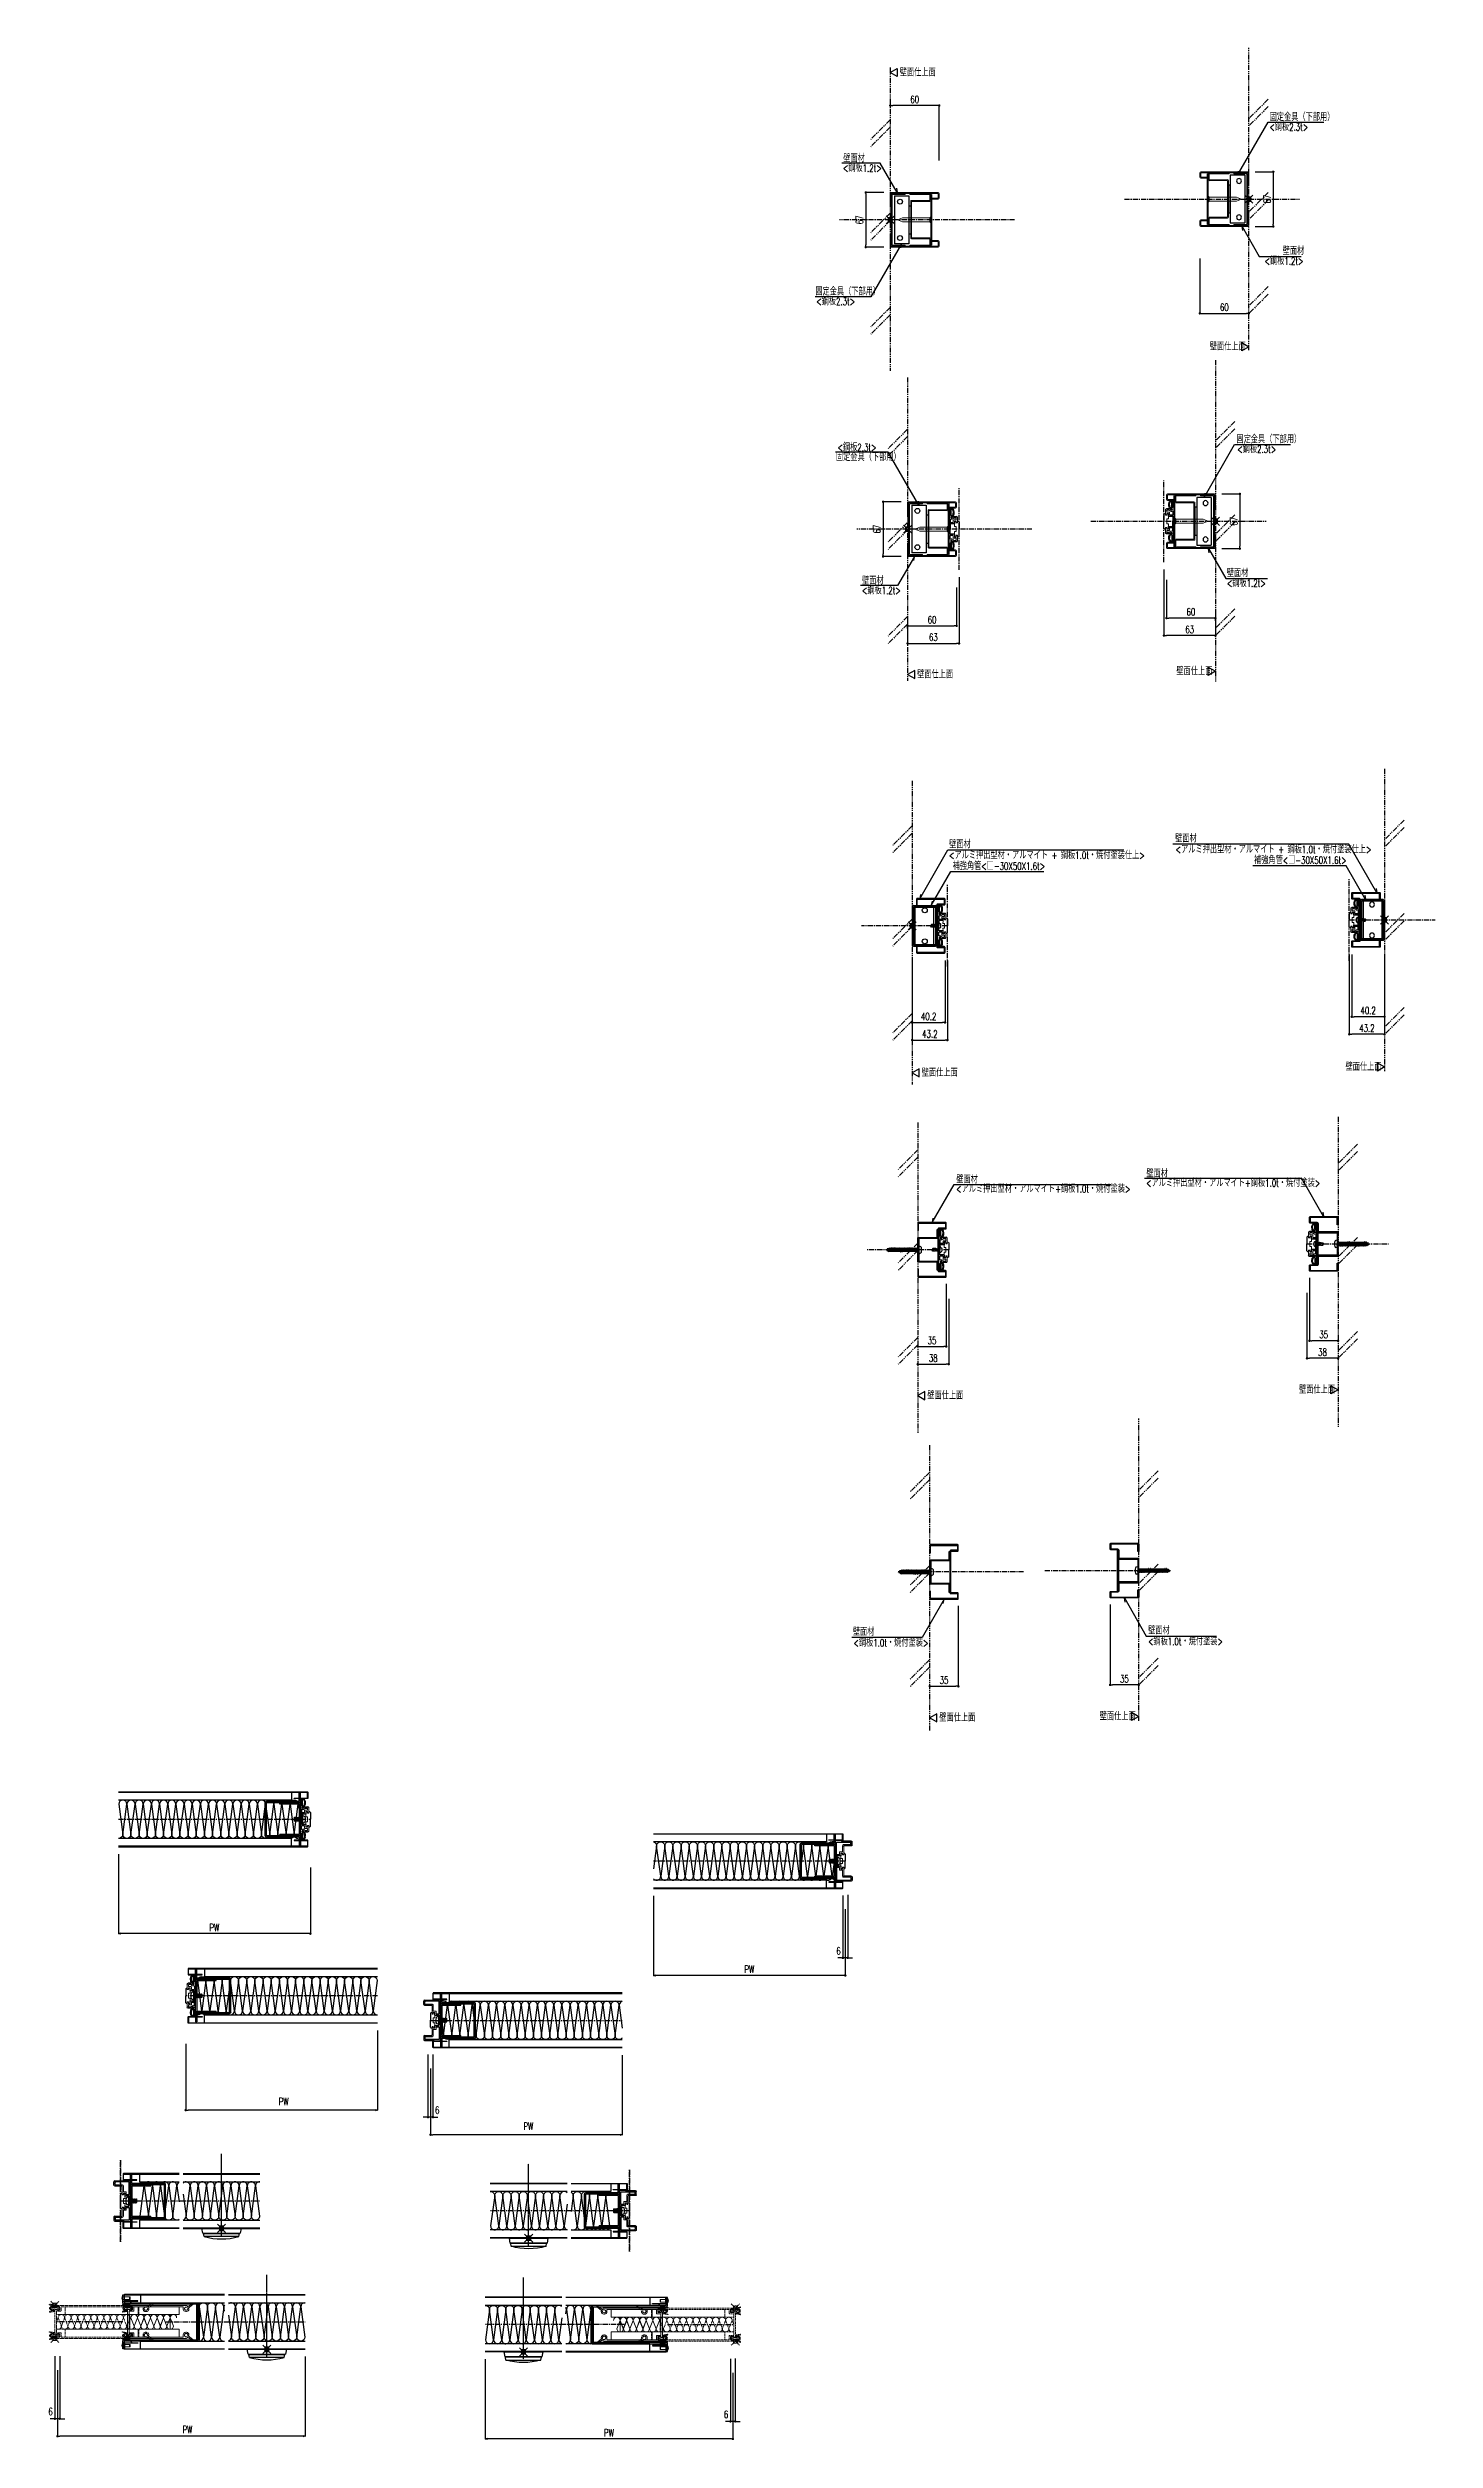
# Model space of a CAD drawing. Extents: x -275225 to 47266, y -41063 to 95295.
# Drawn here: x -224234 to -222535, y -16478 to -13549 of the extents above; entities that cross this region are included whole.
import ezdxf

# ---------------------------------------------------------------- set-up
doc = ezdxf.new("R2010")
doc.units = 0
doc.header["$LTSCALE"] = 0.2
doc.header["$PDMODE"] = 99
doc.header["$PDSIZE"] = 5
for name, pattern in [('CENTER', [50.8, 31.75, -6.35, 6.35, -6.35]), ('HIDDEN', [9.525, 6.35, -3.175]), ('PHANTOM', [63.5, 31.75, -6.35, 6.35, -6.35, 6.35, -6.35])]:
    doc.linetypes.add(name, pattern=pattern)
doc.layers.add('_ポイント', color=1, linetype='Continuous', plot=False)
for name, color, linetype in [('_別途', 6, 'PHANTOM'), ('_基準', 1, 'CENTER'), ('_文字', 3, 'Continuous'), ('_製品', 4, 'Continuous'), ('_製品寸法', 9, 'Continuous'), ('_躯体', 8, 'Continuous'), ('KIJUN', 1, 'CENTER')]:
    doc.layers.add(name, color=color, linetype=linetype)
doc.styles.add('OKAMURA', font='SIMPLEX.shx', dxfattribs={"width": 0.7, "bigfont": 'BIGFONT.shx'})
doc.dimstyles.new('OKAMURA-003', dxfattribs={"dimscale": 3, "dimtxt": 3, "dimasz": 1, "dimexe": 0, "dimexo": 3, "dimgap": 1, "dimtad": 1, "dimdec": 3, "dimdsep": 46, "dimtxsty": 'OKAMURA', "dimblk1": 'DOT', "dimblk2": 'DOT', "dimsah": 1, "dimcen": 0, "dimclrd": 9, "dimclre": 9, "dimclrt": 3, "dimadec": 0, "dimazin": 0, "dimtfac": 1, "dimtdec": 3, "dimtix": 1, "dimtmove": 2, "dimatfit": 3, "dimldrblk": 'NONE', "dimfxl": 0, "dimtolj": 1, "dimarcsym": 0})

# ---------------------------------------------------------------- blocks, each defined once
blk = doc.blocks.new('P16KONEJI')
at = {"layer": '_製品', "color": 0, "linetype": 'ByBlock'}
for p, q in [((3.3, 9.9), (1.8, 9.8)), ((3.3, 0.9), (1.8, 1)), ((3.3, 10.8), (3.3, 0)), ((4.3, 10.8), (3.3, 10.8)), ((3.3, 7.8), (3.3, 7.9)), ((3.3, 7.9), (3.4, 7.9)), ((3.3, 7.9), (3.7, 2.9)), ((3.4, 7.9), (3.7, 7.5)), ((3.4, 7.9), (3.8, 2.9)), ((3.5, 3.4), (3.7, 2.9)), ((3.7, 2.9), (3.8, 2.9)), ((3.8, 2.9), (4.1, 3.4)), ((3.9, 7.5), (4.1, 7.9)), ((4.1, 7.9), (4.2, 7.9)), ((4.1, 7.9), (4.5, 2.9)), ((4.2, 7.9), (4.5, 7.5)), ((4.2, 7.9), (4.6, 2.9)), ((4.3, 10.8), (4.3, 0)), ((4.3, 3.4), (4.5, 2.9)), ((4.5, 2.9), (4.6, 2.9)), ((4.6, 2.9), (4.9, 3.4)), ((4.7, 7.5), (4.9, 7.9)), ((4.9, 7.9), (5.3, 2.9)), ((4.9, 7.9), (5, 7.9)), ((5, 7.9), (5.4, 2.9)), ((5, 7.9), (5.3, 7.5)), ((5.1, 3.4), (5.3, 2.9)), ((5.3, 2.9), (5.4, 2.9)), ((5.4, 2.9), (5.7, 3.4)), ((5.5, 7.5), (5.7, 7.9)), ((5.7, 7.9), (5.8, 7.9)), ((5.7, 7.9), (6.1, 2.9)), ((5.8, 7.9), (6.1, 7.5)), ((5.8, 7.9), (6.2, 2.9)), ((5.9, 3.4), (6.1, 2.9)), ((6.1, 2.9), (6.2, 2.9)), ((6.2, 2.9), (6.5, 3.4)), ((6.3, 7.5), (6.5, 7.9)), ((6.5, 7.9), (6.6, 7.9)), ((6.5, 7.9), (6.9, 2.9)), ((6.6, 7.9), (6.9, 7.5)), ((6.6, 7.9), (7, 2.9)), ((6.7, 3.4), (6.9, 2.9)), ((6.9, 2.9), (7, 2.9)), ((7, 2.9), (7.3, 3.4)), ((7.1, 7.5), (7.3, 7.9)), ((7.3, 7.9), (7.4, 7.9)), ((7.3, 7.9), (7.7, 2.9)), ((7.4, 7.9), (7.7, 7.5)), ((7.4, 7.9), (7.8, 2.9)), ((7.5, 3.4), (7.7, 2.9)), ((7.7, 2.9), (7.8, 2.9)), ((7.8, 2.9), (8.1, 3.4)), ((7.9, 7.5), (8.1, 7.9)), ((8.1, 7.9), (8.2, 7.9)), ((8.1, 7.9), (8.5, 2.9)), ((8.2, 7.9), (8.5, 7.5)), ((8.2, 7.9), (8.6, 2.9)), ((8.3, 3.4), (8.5, 2.9)), ((8.5, 2.9), (8.6, 2.9)), ((8.6, 2.9), (8.9, 3.4)), ((8.7, 7.5), (8.9, 7.9)), ((8.9, 7.9), (9, 7.9)), ((8.9, 7.9), (9.3, 2.9)), ((9, 7.9), (9.3, 7.5)), ((9, 7.9), (9.4, 2.9)), ((9.1, 3.4), (9.3, 2.9)), ((9.3, 2.9), (9.4, 2.9)), ((9.4, 2.9), (9.7, 3.4)), ((9.5, 7.5), (9.7, 7.9)), ((9.7, 7.9), (9.8, 7.9)), ((9.7, 7.9), (10.1, 2.9)), ((9.8, 7.9), (10.1, 7.5)), ((9.8, 7.9), (10.2, 2.9)), ((9.9, 3.4), (10.1, 2.9)), ((10.1, 2.9), (10.2, 2.9)), ((10.2, 2.9), (10.5, 3.4)), ((10.3, 7.5), (10.5, 7.9)), ((10.5, 7.9), (10.6, 7.9)), ((10.5, 7.9), (10.9, 2.9)), ((10.6, 7.9), (10.9, 7.5)), ((10.6, 7.9), (11, 2.9)), ((10.7, 3.4), (10.9, 2.9)), ((10.9, 2.9), (11, 2.9)), ((11, 2.9), (11.3, 3.4)), ((11.1, 7.5), (11.3, 7.9)), ((11.3, 7.9), (11.4, 7.9)), ((11.3, 7.9), (11.7, 2.9)), ((11.4, 7.9), (11.7, 7.5)), ((11.4, 7.9), (11.8, 2.9)), ((11.5, 3.4), (11.7, 2.9)), ((11.7, 2.9), (11.8, 2.9)), ((11.8, 2.9), (12.1, 3.4)), ((11.9, 7.5), (12.1, 7.9)), ((12.1, 7.9), (12.2, 7.9)), ((12.1, 7.9), (12.5, 2.9)), ((12.2, 7.9), (12.5, 7.5)), ((12.2, 7.9), (12.6, 2.9)), ((12.3, 3.4), (12.5, 2.9)), ((12.5, 2.9), (12.6, 2.9)), ((12.6, 2.9), (12.9, 3.4)), ((12.7, 7.5), (12.9, 7.9)), ((12.9, 7.9), (13, 7.9)), ((12.9, 7.9), (13.3, 3.5)), ((13, 7.9), (13.3, 7.5)), ((13, 7.9), (13.3, 3.5)), ((13.3, 3.5), (13, 3.4)), ((13.3, 7.5), (13.3, 3.5)), ((4.3, 0), (3.3, 0))]:
    blk.add_line(p, q, dxfattribs=at)
for centre, radius, start, end in [((12, 5.4), 12, 164.506, 195.494), ((2, 8.2), 1.6, 95, 164.506), ((2, 2.6), 1.6, 195.494, 265), ((3.4, 3.3), 0.115, 30, 150), ((3.8, 7.5), 0.115, 210, 330), ((4.2, 3.3), 0.115, 30, 150), ((4.6, 7.5), 0.115, 210, 330), ((5, 3.3), 0.115, 30, 150), ((5.4, 7.5), 0.115, 210, 330), ((5.8, 3.3), 0.115, 30, 150), ((6.2, 7.5), 0.115, 210, 330), ((6.6, 3.3), 0.115, 30, 150), ((7, 7.5), 0.115, 210, 330), ((7.4, 3.3), 0.115, 30, 150), ((7.8, 7.5), 0.115, 210, 330), ((8.2, 3.3), 0.115, 30, 150), ((8.6, 7.5), 0.115, 210, 330), ((9, 3.3), 0.115, 30, 150), ((9.4, 7.5), 0.115, 210, 330), ((9.8, 3.3), 0.115, 30, 150), ((10.2, 7.5), 0.115, 210, 330), ((10.6, 3.3), 0.115, 30, 150), ((11, 7.5), 0.115, 210, 330), ((11.4, 3.3), 0.115, 30, 150), ((11.8, 7.5), 0.115, 210, 330), ((12.2, 3.3), 0.115, 30, 150), ((12.6, 7.5), 0.115, 210, 330), ((13, 3.3), 0.115, 112.5605, 150)]:
    blk.add_arc(centre, radius, start, end, dxfattribs=at)
blk = doc.blocks.new('P16UGHEISYO')
at = {"layer": '_製品', "color": 0, "linetype": 'ByBlock', "lineweight": 15}
for p, q in [((0, 0), (0, 25.3)), ((2, 14.6), (2.1, 14.1)), ((2, 14.6), (2.1, 14.1)), ((2.5, 15.5), (3, 15.6)), ((3.5, 13.7), (3, 13.6)), ((3.9, 12.2), (3.4, 12.1)), ((4.1, 14.6), (4, 14.7)), ((5.2, 7.8), (5.2, 10.9)), ((5.5, 11.2), (8.7, 11.2)), ((6.7, 6.5), (6.7, 9.7)), ((8.7, 9.7), (6.7, 9.7)), ((6.7, 3), (7.2, 9.2)), ((6.7, 3), (7.2, 9)), ((6.7, 3), (6.7, 3)), ((8.7, 3), (6.7, 3)), ((8.7, 3), (6.7, 3)), ((7.2, 9.2), (8.7, 9.2)), ((8.7, 13.3), (8.7, 11.2)), ((8.7, 8), (8.7, 9.7)), ((8.7, 7.5), (8.7, 9.2)), ((8.7, 7.5), (8.7, 9)), ((10.2, 8), (8.7, 8)), ((10.2, 7.5), (8.7, 7.5)), ((10.2, 7.5), (8.7, 7.5)), ((8.7, 3), (8.7, -3)), ((8.7, 3), (8.7, -3)), ((10.2, 14.3), (10.2, 8)), ((10.2, 7.5), (10.2, 9.5)), ((10.2, 9.5), (11.2, 9.5)), ((12.2, 8.5), (11.2, 9.5)), ((2, -14.6), (2.1, -14.1)), ((2, -14.6), (2.1, -14.1)), ((2.5, -15.5), (3, -15.6)), ((3.5, -13.7), (3, -13.6)), ((3.9, -12.2), (3.4, -12.1)), ((4.1, -14.6), (4, -14.7)), ((5.2, -7.8), (5.2, -11)), ((5.5, -11.3), (8.7, -11.3)), ((6.7, -3), (6.7, -3)), ((8.7, -3), (6.7, -3)), ((8.7, -3), (6.7, -3)), ((6.7, -3), (7.2, -9.3)), ((6.7, -6.5), (6.7, -9.8)), ((8.7, -9.8), (6.7, -9.8)), ((7.2, -9.3), (8.7, -9.3)), ((8.7, -7.5), (8.7, -9)), ((10.2, -7.5), (8.7, -7.5)), ((8.7, -7.5), (8.7, -9.3)), ((10.2, -7.5), (8.7, -7.5)), ((10.2, -8), (8.7, -8)), ((8.7, -8), (8.7, -9.8)), ((8.7, -13.3), (8.7, -11.3)), ((10.2, -7.5), (10.2, -9.5)), ((10.2, -14.3), (10.2, -8)), ((10.2, -9.5), (11.2, -9.5)), ((12.2, -8.5), (11.2, -9.5))]:
    blk.add_line(p, q, dxfattribs=at)
at = {"layer": '_製品', "color": 0, "linetype": 'ByBlock'}
for p, q in [((0, 24.8), (0, 0.3)), ((0, 0.3), (0.3, 0)), ((0, 0.3), (0, -0.3)), ((0.2, 25), (1.3, 25)), ((1.5, 0.3), (1.2, 0)), ((1.5, 24.8), (1.5, 17.3)), ((1.5, 19.6), (1.5, 24.5)), ((1.5, 17.6), (1.5, 22.5)), ((2.5, 17.6), (1.5, 17.6)), ((1.5, 12.1), (1.5, 7.8)), ((5.2, 7.8), (1.5, 7.8)), ((1.5, 6.3), (1.5, 0.3)), ((6.5, 6.3), (1.5, 6.3)), ((2.7, 16.8), (2, 16.8)), ((2.5, 19.6), (2.5, 24.3)), ((2.5, 17.6), (2.5, 22.3)), ((3.2, 15.6), (4.5, 17.1)), ((4, 15), (5.2, 16.5)), ((4.2, 15.2), (4.4, 15.3)), ((4.6, 15.3), (9.2, 15.3)), ((5.7, 13.8), (8.2, 13.8)), ((12.2, 8.5), (12.2, 0)), ((0.3, 0), (0, -0.3)), ((0, -24.8), (0, -0.3)), ((0, -24.8), (0, -0.3)), ((0, -24.8), (0, -0.3)), ((0.2, -25), (1.3, -25)), ((1.5, -0.3), (1.2, 0)), ((1.5, -6.3), (1.5, -0.3)), ((6.5, -6.3), (1.5, -6.3)), ((1.5, -12.1), (1.5, -7.8)), ((5.2, -7.8), (1.5, -7.8)), ((1.5, -24.8), (1.5, -17.3)), ((1.5, -17.6), (1.5, -22.5)), ((2.5, -17.6), (1.5, -17.6)), ((1.5, -19.6), (1.5, -24.5)), ((2.7, -16.8), (2, -16.8)), ((2.5, -17.6), (2.5, -22.3)), ((2.5, -19.6), (2.5, -24.3)), ((3.2, -15.6), (4.5, -17.1)), ((4, -15), (5.2, -16.5)), ((4.2, -15.2), (4.4, -15.3)), ((4.6, -15.3), (9.2, -15.3)), ((5.7, -13.8), (8.2, -13.8)), ((12.2, -8.5), (12.2, 0))]:
    blk.add_line(p, q, dxfattribs=at)
for centre, radius, start, end in [((0.2, 24.8), 0.2, 90, 180), ((1.3, 24.8), 0.2, 0, 90), ((2.5, 24.5), 1, 81.6392, 180), ((2, 17.3), 0.5, 180, 270), ((3, 14.6), 0.98, 85.6271, 18.0889), ((2.7, 24.3), 0.2, 62.7619, 180), ((2, 21.3), 4.26, 0, 81.6392), ((2, 21.3), 3.26, 0, 78.1789), ((3.1, 15.7), 0.1, 265.6271, 320), ((4.1, 14.9), 0.1, 140, 198.0889), ((4.6, 14.8), 0.5, 90, 122.3373), ((-2.7, 20.7), 7.98, 333.3869, 4.2337), ((-3.2, 20.8), 9.49, 332.4392, 2.5963), ((6.5, 6.5), 0.2, 270, 0), ((8.2, 13.3), 0.5, 0, 90), ((9.2, 14.3), 1, 0, 90), ((0.2, -24.8), 0.2, 180, 270), ((1.3, -24.8), 0.2, 270, 0), ((2, -17.3), 0.5, 90, 180), ((2.5, -24.5), 1, 180, 278.3608), ((3, -14.6), 0.98, 341.9111, 274.3729), ((2.7, -24.3), 0.2, 180, 297.2381), ((2, -21.3), 4.26, 278.3608, 0), ((2, -21.3), 3.26, 281.8211, 0), ((3.1, -15.7), 0.1, 40, 94.3729), ((4.1, -14.9), 0.1, 161.9111, 220), ((4.6, -14.8), 0.5, 237.6627, 270), ((-2.7, -20.7), 7.98, 355.7663, 26.6131), ((-3.2, -20.8), 9.49, 357.4037, 27.5608), ((6.5, -6.5), 0.2, 0, 90), ((8.2, -13.3), 0.5, 270, 0), ((9.2, -14.3), 1, 270, 0)]:
    blk.add_arc(centre, radius, start, end, dxfattribs=at)
at = {"layer": '_製品', "color": 0, "linetype": 'ByBlock', "lineweight": 15}
for centre, radius, start, end in [((1.7, 12.1), 0.2, 62.1819, 180), ((2.8, 14.3), 2.25, 242.1819, 285), ((2.7, 14.8), 0.75, 105, 195), ((2.8, 14.3), 0.75, 195, 285), ((2.7, 16.2), 0.607, 295.1761, 90), ((3.3, 14.4), 0.75, 285, 15), ((3.3, 14.4), 2.25, 285, 341.5906), ((4.4, 14.8), 0.375, 117.1919, 195), ((5.5, 10.9), 0.3, 90, 180), ((5.7, 13.6), 0.2, 90, 161.5906), ((1.7, -12.1), 0.2, 180, 297.8181), ((2.8, -14.3), 2.25, 75, 117.8181), ((2.7, -14.8), 0.75, 165, 255), ((2.8, -14.3), 0.75, 75, 165), ((2.7, -16.2), 0.607, 270, 64.8239), ((3.3, -14.4), 0.75, 345, 75), ((3.3, -14.4), 2.25, 18.4094, 75), ((4.4, -14.8), 0.375, 165, 242.8081), ((5.5, -11), 0.3, 180, 270), ((5.7, -13.6), 0.2, 198.4094, 270)]:
    blk.add_arc(centre, radius, start, end, dxfattribs=at)
blk = doc.blocks.new('A$C6158021A')
at = {"color": 0, "linetype": 'ByBlock'}
for p, q in [((-13.799999, 32.100011), (-12.200001, 32.100011)), ((-13.799999, 21.900011), (-13.799999, 32.100011)), ((-12.200001, 21.900013), (-12.200001, 32.100011)), ((-55.200001, -20.29999), (-55.200001, 20.300013)), ((-13.801264, 21.900011), (-53.600001, 21.900011)), ((-13.800001, 20.300013), (-53.600001, 20.300013)), ((-53.600001, -20.29999), (-53.600001, 20.300013)), ((-13.800001, 20.250011), (-37.200001, 20.250011)), ((-37.200001, 18.650011), (-37.200001, 20.250011)), ((-13.800001, 18.650011), (-37.200001, 18.650011)), ((-30.200001, 18.650011), (-30.200001, 20.250011)), ((-22.200001, 18.650011), (-22.200001, 20.250011)), ((-13.800001, 18.650011), (-13.800001, -18.649989)), ((-13.799999, -20.29999), (-53.600001, -20.29999)), ((-13.799999, -21.899989), (-53.600001, -21.899989)), ((-13.800001, -18.649989), (-37.200001, -18.649989)), ((-37.200001, -20.249989), (-37.200001, -18.649989)), ((-13.800001, -20.249989), (-37.200001, -20.249989)), ((-30.200001, -18.649988), (-30.200001, -20.249988)), ((-22.200001, -18.649988), (-22.200001, -20.249988)), ((-13.799999, -21.899988), (-13.799999, -32.099988)), ((-12.200001, -21.900013), (-12.200001, -32.100011)), ((-13.799999, -32.099989), (-12.200001, -32.099989))]:
    blk.add_line(p, q, dxfattribs=at)
for centre, start, end in [((-53.600001, 20.300011), 90, 180), ((-13.800001, 21.900013), 270, 0), ((-13.800001, 18.650011), 0, 90), ((-53.600001, -20.299988), 180, 270), ((-13.800001, -18.649989), 270, 0), ((-13.800001, -21.900013), 0, 90)]:
    blk.add_arc(centre, 1.6, start, end, dxfattribs=at)
blk = doc.blocks.new('_DOT')
at = {"color": 0, "linetype": 'ByBlock'}
blk.add_line((-0.5, 0), (-1, 0), dxfattribs=at)
at = {"color": 0, "linetype": 'ByBlock', "const_width": 0.5}
blk.add_lwpolyline([(-0.25, 0, 1), (0.25, 0, 1)], format="xyb", close=True, dxfattribs=at)
blk = doc.blocks.new('_Open30')
at = {"color": 0, "linetype": 'ByBlock', "lineweight": -2}
for p, q in [((-1, 0.27), (0, 0)), ((0, 0), (-1, -0.27)), ((0, 0), (-1, 0))]:
    blk.add_line(p, q, dxfattribs=at)
blk = doc.blocks.new('*D273')
at = {"layer": '_製品寸法', "color": 9, "lineweight": -2, "transparency": 16777216}
for p, q in [((-235, -42.5), (-235, -140)), ((0, -59), (0, -140)), ((-3, -140), (-232, -140))]:
    blk.add_line(p, q, dxfattribs=at)
at = {"layer": 'Defpoints', "color": 0, "transparency": 16777216}
for p in [(-235, -33.5), (0, -50), (-235, -140)]:
    blk.add_point(p, dxfattribs=at)
at = {"layer": '_製品寸法', "color": 9, "lineweight": -2, "transparency": 16777216, "xscale": 3, "yscale": 3, "zscale": 3, "rotation": 180}
blk.add_blockref('_Open30', (-235, -140), dxfattribs=at)
at = {"layer": '_製品寸法', "color": 9, "lineweight": -2, "transparency": 16777216, "xscale": 3, "yscale": 3, "zscale": 3}
blk.add_blockref('_DOT', (0, -140), dxfattribs=at)
at = {"layer": '_製品寸法', "color": 3, "transparency": 16777216, "insert": (-117.5, -132.5), "char_height": 9, "attachment_point": 5, "style": 'OKAMURA'}
blk.add_mtext('\\A1;PW', dxfattribs=at)
blk = doc.blocks.new('_None')
blk = doc.blocks.new('*D276')
at = {"layer": '_製品寸法', "color": 9, "lineweight": -2, "transparency": 16777216}
for p, q in [((235, -42.5), (235, -140)), ((0, -59), (0, -140)), ((232, -140), (3, -140))]:
    blk.add_line(p, q, dxfattribs=at)
at = {"layer": 'Defpoints', "color": 0, "transparency": 16777216}
for p in [(0, -50), (235, -33.5), (0, -140)]:
    blk.add_point(p, dxfattribs=at)
at = {"layer": '_製品寸法', "color": 9, "lineweight": -2, "transparency": 16777216, "xscale": 3, "yscale": 3, "zscale": 3, "rotation": 180}
blk.add_blockref('_DOT', (0, -140), dxfattribs=at)
at = {"layer": '_製品寸法', "color": 9, "lineweight": -2, "transparency": 16777216, "xscale": 3, "yscale": 3, "zscale": 3}
blk.add_blockref('_Open30', (235, -140), dxfattribs=at)
at = {"layer": '_製品寸法', "color": 3, "transparency": 16777216, "insert": (120, -129.6), "char_height": 9, "attachment_point": 5, "style": 'OKAMURA'}
blk.add_mtext('\\A1;PW', dxfattribs=at)
blk = doc.blocks.new('P16USHEISYO')
at = {"color": 0, "linetype": 'ByBlock'}
for p, q in [((4, 45), (4, 49)), ((5, 50), (16.4, 50)), ((5, 44), (13.7, 44)), ((5.5, 45.7), (5.5, 48.3)), ((22.9, 48.8), (6, 48.8)), ((6, 45.2), (14.7, 45.2)), ((12.2, 34), (12.2, 25.5)), ((16.8, 50.4), (16.4, 50)), ((17, 50.5), (23.9, 50.5)), ((17.9, 31.8), (22.9, 31.8)), ((19.2, 33.3), (22.9, 33.3)), ((22.9, 33.3), (22.9, 48.8)), ((22.9, 31.8), (22.9, 25.8)), ((24.4, 25.8), (24.4, 50)), ((4, 6), (4, 2)), ((5, 7), (13.7, 7)), ((5, 1), (16.4, 1)), ((5.5, 5.3), (5.5, 2.7)), ((6, 5.8), (14.7, 5.8)), ((22.9, 2.2), (6, 2.2)), ((12.2, 17), (12.2, 25.5)), ((12.2, 17), (12.2, 25.5)), ((12.2, 17), (12.2, 25.5)), ((16.8, 0.6), (16.4, 1)), ((17, 0.5), (23.9, 0.5)), ((17.9, 19.2), (22.9, 19.2)), ((19.2, 17.7), (22.9, 17.7)), ((22.9, 25.8), (23.2, 25.5)), ((22.9, 25.2), (23.2, 25.5)), ((22.9, 19.2), (22.9, 25.2)), ((22.9, 17.7), (22.9, 2.2)), ((24.4, 25.8), (24.1, 25.5)), ((24.1, 25.5), (24.4, 25.2)), ((24.4, 25.2), (24.4, 1))]:
    blk.add_line(p, q, dxfattribs=at)
at = {"color": 0, "linetype": 'ByBlock', "lineweight": 15}
for p, q in [((12.2, 34), (13.2, 35)), ((14.2, 35), (13.2, 35)), ((14.2, 43.5), (14.2, 33.5)), ((14.2, 33), (14.2, 35)), ((14.2, 33.5), (15.7, 33.5)), ((14.2, 33), (15.7, 33)), ((14.2, 33), (15.7, 33)), ((15.7, 44.2), (15.7, 36.7)), ((18.9, 36.7), (15.7, 36.7)), ((15.7, 33.5), (15.7, 35.2)), ((15.7, 35.2), (17.7, 35.2)), ((17.2, 34.7), (15.7, 34.7)), ((15.7, 33), (15.7, 34.7)), ((15.7, 33), (15.7, 34.5)), ((17.7, 28.5), (17.2, 34.7)), ((17.7, 28.5), (17.2, 34.5)), ((17.7, 32), (17.7, 35.2)), ((19.2, 33.3), (19.2, 36.4)), ((12.2, 17), (13.2, 16)), ((14.2, 16), (13.2, 16)), ((14.2, 18), (14.2, 16)), ((14.2, 18), (15.7, 18)), ((14.2, 18), (15.7, 18)), ((14.2, 7.5), (14.2, 17.5)), ((14.2, 17.5), (15.7, 17.5)), ((15.7, 28.5), (17.7, 28.5)), ((15.7, 28.5), (15.7, 22.5)), ((15.7, 28.5), (17.7, 28.5)), ((15.7, 28.5), (15.7, 22.5)), ((15.7, 22.5), (17.7, 22.5)), ((15.7, 22.5), (17.7, 22.5)), ((15.7, 18), (15.7, 16.5)), ((15.7, 18), (15.7, 16.2)), ((15.7, 17.5), (15.7, 15.7)), ((17.2, 16.2), (15.7, 16.2)), ((15.7, 15.7), (17.7, 15.7)), ((15.7, 6.8), (15.7, 14.2)), ((18.9, 14.2), (15.7, 14.2)), ((17.7, 22.5), (17.2, 16.2)), ((17.7, 28.5), (17.7, 28.5)), ((17.7, 22.5), (17.7, 22.4)), ((17.7, 19), (17.7, 15.7)), ((19.2, 17.7), (19.2, 14.5))]:
    blk.add_line(p, q, dxfattribs=at)
at = {"color": 0, "linetype": 'ByBlock'}
for centre, radius, start, end in [((5, 49), 1, 90, 180), ((5, 45), 1, 180, 270), ((6, 48.3), 0.5, 90, 180), ((6, 45.7), 0.5, 180, 270), ((13.7, 43.5), 0.5, 0, 90), ((17, 50.2), 0.3, 90, 135), ((17.9, 32), 0.2, 180, 270), ((23.9, 50), 0.5, 0, 90), ((5, 6), 1, 90, 180), ((5, 2), 1, 180, 270), ((6, 5.3), 0.5, 90, 180), ((6, 2.7), 0.5, 180, 270), ((13.7, 7.5), 0.5, 270, 0), ((17, 0.8), 0.3, 225, 270), ((17.9, 19), 0.2, 90, 180), ((23.9, 1), 0.5, 270, 0)]:
    blk.add_arc(centre, radius, start, end, dxfattribs=at)
at = {"color": 0, "linetype": 'ByBlock', "lineweight": 15}
for centre, radius, start, end in [((14.7, 44.2), 1, 0, 90), ((18.9, 36.4), 0.3, 0, 90), ((14.7, 6.8), 1, 270, 0), ((18.9, 14.5), 0.3, 270, 0)]:
    blk.add_arc(centre, radius, start, end, dxfattribs=at)
blk = doc.blocks.new('A$C0FB026AB')
at = {"color": 0, "linetype": 'ByBlock'}
for p, q in [((12.200001, 21.900002), (12.200001, 32.1)), ((13.799999, 32.1), (12.200001, 32.1)), ((13.799999, 21.9), (13.799999, 32.1)), ((12.200001, 18.65), (12.200001, -18.65)), ((13.800001, 20.300002), (53.600001, 20.300002)), ((13.800001, 20.25), (37.200001, 20.25)), ((13.800001, 18.65), (13.800001, -18.65)), ((13.800001, 18.65), (37.200001, 18.65)), ((13.801264, 21.9), (53.600001, 21.9)), ((22.200001, 18.65), (22.200001, 20.25)), ((37.200001, 18.65), (37.200001, 20.25)), ((53.600001, -20.300001), (53.600001, 20.300002)), ((55.200001, -20.300001), (55.200001, 20.300002)), ((12.200001, -21.900024), (12.200001, -32.100022)), ((13.799999, -20.300001), (53.600001, -20.300001)), ((13.799999, -21.899999), (13.799999, -32.099999)), ((13.799999, -21.9), (53.600001, -21.9)), ((13.800001, -18.65), (37.200001, -18.65)), ((13.800001, -20.25), (37.200001, -20.25)), ((22.200001, -18.649999), (22.200001, -20.249999)), ((30.200001, -18.649999), (30.200001, -20.249999)), ((37.200001, -20.25), (37.200001, -18.65)), ((13.799999, -32.1), (12.200001, -32.1))]:
    blk.add_line(p, q, dxfattribs=at)
for centre, start, end in [((13.800001, 21.900002), 180, 270), ((13.800001, 18.65), 90, 180), ((53.600001, 20.3), 0, 90), ((13.800001, -18.65), 180, 270), ((13.800001, -21.900024), 90, 180), ((53.600001, -20.3), 270, 0)]:
    blk.add_arc(centre, 1.6, start, end, dxfattribs=at)
blk = doc.blocks.new('P16_SS_BASE_TAYNAM_TE')
at = {"layer": '_ポイント'}
blk.add_point((24, 13), dxfattribs=at)
at = {"layer": '_製品'}
for p, q in [((48, 13), (0, 13)), ((1.1, 7), (0, 13)), ((1.1, 7), (46.9, 7)), ((2, 7), (2, 6.5)), ((2, 6.5), (46, 6.5)), ((2.6, 3), (2, 6.5)), ((45.4, 3), (2.6, 3)), ((45.4, 3), (46, 6.5)), ((46, 7), (46, 6.5)), ((48, 13), (46.9, 7))]:
    blk.add_line(p, q, dxfattribs=at)
blk.add_arc((24, 77.7), 77.7, 254.0272, 285.9729, dxfattribs=at)
blk = doc.blocks.new('*U188')
at = {"color": 6, "linetype": 'ByBlock', "ltscale": 0.5}
for p, q in [((76.6, 8.2), (80.2, -18.5)), ((85.2, 18.5), (85.2, 18.5))]:
    blk.add_line(p, q, dxfattribs=at)
at = {"color": 0, "linetype": 'ByBlock', "ltscale": 0.5}
blk.add_line((80.2, -18.5), (80.2, -18.5), dxfattribs=at)
at = {"color": 6, "linetype": 'ByBlock', "ltscale": 0.5}
for points in [[(39, 18.5), (39, 18.5, 0.414214), (34, 23.5), (34, 23.5, 0.414214), (29, 18.5), (29, 18.5), (34, -18.5), (34, -18.5, -0.414214), (29, -23.5), (29, -23.5, -0.414214), (24, -18.5), (24, -18.5), (29, 18.5)], [(49, 18.5), (49, 18.5, 0.414214), (44, 23.5), (44, 23.5, 0.414214), (39, 18.5), (39, 18.5), (44, -18.5), (44, -18.5, -0.414214), (39, -23.5), (39, -23.5, -0.414214), (34, -18.5), (34, -18.5), (39, 18.5)], [(59, 18.5), (59, 18.5, 0.414214), (54, 23.5), (54, 23.5, 0.414214), (49, 18.5), (49, 18.5), (54, -18.5), (54, -18.5, -0.414214), (49, -23.5), (49, -23.5, -0.414214), (44, -18.5), (44, -18.5), (49, 18.5)], [(69, 18.5), (69, 18.5, 0.414214), (64, 23.5), (64, 23.5, 0.414214), (59, 18.5), (59, 18.5), (64, -18.5), (64, -18.5, -0.414214), (59, -23.5), (59, -23.5, -0.414214), (54, -18.5), (54, -18.5), (59, 18.5)], [(71.6, -22.8, -0.138759), (69, -23.5), (69, -23.5, -0.414214), (64, -18.5), (64, -18.5), (69, 18.5)], [(71.6, 22.9, 0.275324), (69, 18.5), (69, 18.5), (71.6, -0.9)], [(95.2, 18.5), (95.2, 18.5, 0.414214), (90.2, 23.5), (90.2, 23.5, 0.414214), (85.2, 18.5), (85.2, 18.5), (90.2, -18.5), (90.2, -18.5, -0.414214), (85.2, -23.5), (85.2, -23.5, -0.414214), (80.2, -18.5), (80.2, -18.5), (85.2, 18.5)], [(105.2, 18.5), (105.2, 18.5, 0.414214), (100.2, 23.5), (100.2, 23.5, 0.414214), (95.2, 18.5), (95.2, 18.5), (100.2, -18.5), (100.2, -18.5, -0.414214), (95.2, -23.5), (95.2, -23.5, -0.414214), (90.2, -18.5), (90.2, -18.5), (95.2, 18.5)], [(115.2, 18.5), (115.2, 18.5, 0.414214), (110.2, 23.5), (110.2, 23.5, 0.414214), (105.2, 18.5), (105.2, 18.5), (110.2, -18.5), (110.2, -18.5, -0.414214), (105.2, -23.5), (105.2, -23.5, -0.414214), (100.2, -18.5), (100.2, -18.5), (105.2, 18.5)], [(125.2, 18.5), (125.2, 18.5, 0.414214), (120.2, 23.5), (120.2, 23.5, 0.414214), (115.2, 18.5), (115.2, 18.5), (120.2, -18.5), (120.2, -18.5, -0.414214), (115.2, -23.5), (115.2, -23.5, -0.414214), (110.2, -18.5), (110.2, -18.5), (115.2, 18.5)], [(135.2, 18.5), (135.2, 18.5, 0.414214), (130.2, 23.5), (130.2, 23.5, 0.414214), (125.2, 18.5), (125.2, 18.5), (130.2, -18.5), (130.2, -18.5, -0.414214), (125.2, -23.5), (125.2, -23.5, -0.414214), (120.2, -18.5), (120.2, -18.5), (125.2, 18.5)], [(145.2, 18.5), (145.2, 18.5, 0.414214), (140.2, 23.5), (140.2, 23.5, 0.414214), (135.2, 18.5), (135.2, 18.5), (140.2, -18.5), (140.2, -18.5, -0.414214), (135.2, -23.5), (135.2, -23.5, -0.414214), (130.2, -18.5), (130.2, -18.5), (135.2, 18.5)], [(155.2, 18.5), (155.2, 18.5, 0.414214), (150.2, 23.5), (150.2, 23.5, 0.414214), (145.2, 18.5), (145.2, 18.5), (150.2, -18.5), (150.2, -18.5, -0.414214), (145.2, -23.5), (145.2, -23.5, -0.414214), (140.2, -18.5), (140.2, -18.5), (145.2, 18.5)], [(149.1, -21.6, -0.227378), (145.2, -23.5), (145.2, -23.5, -0.414214), (140.2, -18.5), (140.2, -18.5), (145.2, 18.5)], [(165.2, 18.5), (165.2, 18.5, 0.414214), (160.2, 23.5), (160.2, 23.5, 0.414214), (155.2, 18.5), (155.2, 18.5), (160.2, -18.5), (160.2, -18.5, -0.414214), (155.2, -23.5), (155.2, -23.5, -0.414214), (150.2, -18.5), (150.2, -18.5), (155.2, 18.5)], [(170.6, 23.5, 0.019781), (170.2, 23.5), (170.2, 23.5, 0.414214), (165.2, 18.5), (165.2, 18.5), (170.2, -18.5), (170.2, -18.5, -0.414214), (165.2, -23.5), (165.2, -23.5, -0.414214), (160.2, -18.5), (160.2, -18.5), (165.2, 18.5)]]:
    blk.add_lwpolyline(points, format="xyb", dxfattribs=at)
for centre, start, end in [((80.2, 18.5), 90, 136.1344), ((80.2, 18.5), 0, 90), ((75.2, -18.5), 286.2025, 0)]:
    blk.add_arc(centre, 5, start, end, dxfattribs=at)
at = {"layer": '_基準'}
blk.add_line((0, 0), (170.6, 0), dxfattribs=at)
at = {"layer": '_製品', "linetype": 'ByBlock'}
for p, q in [((76.6, 33.5), (170.6, 33.5)), ((76.6, 33), (170.6, 33)), ((76.6, 23.5), (170.6, 23.5)), ((76.6, -23.5), (170.6, -23.5)), ((76.6, -33), (170.6, -33)), ((76.6, -33.5), (170.6, -33.5))]:
    blk.add_line(p, q, dxfattribs=at)
at = {"layer": '_製品'}
blk.add_line((76.6, 33), (123.6, 33), dxfattribs=at)
at = {"layer": '_製品', "ltscale": 0.5}
blk.add_line((80.2, 23.5), (80.2, 23.5), dxfattribs=at)
at = {"layer": '_製品'}
for points in [[(71.6, 33.5), (3.5, 33.5, 0.414214), (3, 33), (3, 26, 0.414214), (3.5, 25.5), (20, 25.5), (20, 26), (3.5, 26), (3.5, 33), (71.6, 33)], [(71.6, -33.5), (3.5, -33.5, -0.414214), (3, -33), (3, -26, -0.414214), (3.5, -25.5), (20, -25.5), (20, -26), (3.5, -26), (3.5, -33), (71.6, -33)]]:
    blk.add_lwpolyline(points, format="xyb", dxfattribs=at)
for points in [[(23, 33), (23, 23.5), (71.6, 23.5)], [(71.6, -23.5), (23, -23.5), (23, -33)]]:
    blk.add_lwpolyline(points, dxfattribs=at)
at = {"layer": 'KIJUN'}
for p, q in [((0, -50), (0, 50)), ((0, 50), (0, -50))]:
    blk.add_line(p, q, dxfattribs=at)
at = {"layer": 'KIJUN', "ltscale": 0.033}
blk.add_line((123.6, -42.4), (123.6, 57.6), dxfattribs=at)
at = {"layer": '_製品'}
for name, p in [('A$C0FB026AB', (0, 0)), ('P16USHEISYO', (-12.2, -25.5)), ('P16KONEJI', (6.4, -5.4)), ('P16_SS_BASE_TAYNAM_TE', (99.6, -46.5))]:
    blk.add_blockref(name, p, dxfattribs=at)
blk = doc.blocks.new('P16FILLETHEISYO')
at = {"layer": '_製品', "color": 0, "linetype": 'ByBlock', "lineweight": 15}
for p, q in [((5.6, 38.8), (5.6, 38.6)), ((7.1, 38.6), (7.1, 38.8)), ((120.3, 43.1), (8.6, 43.1)), ((9.6, 41.1), (8.6, 41.1)), ((8.6, 37.1), (9.6, 37.1)), ((9.6, 35.6), (8.6, 35.6)), ((11.1, 39.6), (11.1, 38.6)), ((11.1, 39.6), (11.1, 38.6)), ((12.6, 38.6), (12.6, 41.1)), ((112.7, 41.4), (12.9, 41.4)), ((17.8, 41.4), (17.8, 31.9)), ((17.8, 31.9), (107.8, 31.9)), ((107.8, 41.4), (107.8, 31.9)), ((113, 36.6), (113, 41.1)), ((118.6, 36.1), (113.5, 36.1)), ((114.7, 37.8), (114.7, 41.4)), ((115, 41.7), (118.3, 41.7)), ((118.3, 37.5), (115, 37.5)), ((116, 41.7), (118.4, 41.7)), ((118.4, 37.5), (116, 37.5)), ((118.6, 41.5), (118.6, 40.9)), ((118.6, 37.7), (118.6, 38.3)), ((118.6, 36.1), (118.6, 9.6)), ((118.8, 40.7), (120.3, 40.7)), ((120.3, 38.5), (118.8, 38.5)), ((120.6, 41), (120.6, 42.8)), ((120.6, 7.5), (120.6, 38.2)), ((5.6, 6.8), (5.6, 7.1)), ((7.1, 7.1), (7.1, 6.8)), ((9.6, 10.1), (8.6, 10.1)), ((8.6, 8.6), (9.6, 8.6)), ((9.6, 4.6), (8.6, 4.6)), ((120.3, 2.6), (8.6, 2.6)), ((11.1, 6.1), (11.1, 7.1)), ((11.1, 6.1), (11.1, 7.1)), ((12.6, 7.1), (12.6, 4.6)), ((113, 4.3), (12.9, 4.3)), ((17.8, 13.8), (107.8, 13.8)), ((17.8, 4.3), (17.8, 13.8)), ((107.8, 4.3), (107.8, 13.8)), ((113, 9.1), (113, 4.3)), ((118.6, 9.6), (113.5, 9.6)), ((114.7, 7.9), (114.7, 4.3)), ((118.3, 8.2), (115, 8.2)), ((115, 4), (118.3, 4)), ((118.4, 8.2), (116, 8.2)), ((116, 4), (118.4, 4)), ((118.6, 8), (118.6, 7.4)), ((118.6, 4.2), (118.6, 4.8)), ((120.3, 7.2), (118.8, 7.2)), ((118.8, 5), (120.3, 5)), ((120.6, 4.7), (120.6, 2.9))]:
    blk.add_line(p, q, dxfattribs=at)
at = {"layer": '_製品', "color": 6, "linetype": 'ByBlock', "lineweight": 15}
for p, q in [((28.6, 27.9), (32.6, 17.8)), ((36.6, 27.9), (32.6, 17.8)), ((40.6, 17.8), (36.6, 27.9)), ((44.6, 27.9), (40.6, 17.8)), ((48.6, 17.8), (44.6, 27.9)), ((52.6, 27.9), (48.6, 17.8)), ((56.6, 17.8), (52.6, 27.9)), ((60.6, 27.9), (56.6, 17.8)), ((64.6, 17.8), (60.6, 27.9)), ((68.6, 27.9), (64.6, 17.8)), ((72.6, 17.8), (68.6, 27.9)), ((76.6, 27.9), (72.6, 17.8)), ((80.6, 17.8), (76.6, 27.9)), ((84.6, 27.9), (80.6, 17.8)), ((88.6, 17.8), (84.6, 27.9)), ((92.6, 27.9), (88.6, 17.8)), ((96.6, 17.8), (92.6, 27.9)), ((100.6, 27.9), (96.6, 17.8)), ((104.6, 17.8), (100.6, 27.9)), ((108.6, 27.9), (104.6, 17.8)), ((112.6, 17.8), (108.6, 27.9)), ((116.6, 27.9), (112.6, 17.8)), ((118.6, 22.8), (116.6, 27.9))]:
    blk.add_line(p, q, dxfattribs=at)
at = {"layer": '_製品', "color": 0, "linetype": 'ByBlock', "lineweight": 15}
for points in [[(8.5, 41, -0.228898), (8, 41), (0.9, 45.5, 1), (0.2, 44.6), (6.9, 39.4, -0.228782), (7.1, 39, 3.021129)], [(8.5, 4.7, 0.228898), (8, 4.6), (0.9, 0.1, -1), (0.2, 1.1), (6.9, 6.2, 0.228782), (7.1, 6.6, -3.021129)]]:
    blk.add_lwpolyline(points, format="xyb", close=True, dxfattribs=at)
at = {"layer": '_製品', "color": 6, "linetype": 'ByBlock', "lineweight": 15}
blk.add_lwpolyline([(28.6, 31.9), (28.6, 13.8), (118.6, 13.8), (118.6, 31.9)], close=True, dxfattribs=at)
at = {"layer": '_製品', "color": 0, "linetype": 'ByBlock'}
for points in [[(120.6, 36.1), (120.6, 38.6), (118.3, 38.6), (118.3, 37.6), (115.3, 37.6), (115.3, 41.6), (118.3, 41.6), (118.3, 40.5), (120.6, 40.5), (120.6, 43.1), (126.6, 44.2, -1.028191), (126.8, 43.7), (122.3, 42.1), (122.3, 41.8), (124.4, 41.8, -1), (124.4, 37.3), (122.3, 37.3), (122.3, 37), (126.8, 35.5, -1.028191), (126.6, 35), (120.6, 36.1)], [(120.6, 9.6), (120.6, 7), (118.3, 7), (118.3, 8.1), (115.3, 8.1), (115.3, 4.1), (118.3, 4.1), (118.3, 5.1), (120.6, 5.1), (120.6, 2.6), (126.6, 1.5, 1.028191), (126.8, 2), (122.3, 3.5), (122.3, 3.8), (124.4, 3.8, 1), (124.4, 8.3), (122.3, 8.3), (122.3, 8.6), (126.8, 10.1, 1.028191), (126.6, 10.7), (120.6, 9.6)]]:
    blk.add_lwpolyline(points, format="xyb", dxfattribs=at)
for points in [[(124.4, 41.3), (121.8, 41.3), (121.8, 37.8), (124.4, 37.8, 1)], [(124.4, 4.3), (121.8, 4.3), (121.8, 7.8), (124.4, 7.8, -1)]]:
    blk.add_lwpolyline(points, format="xyb", close=True, dxfattribs=at)
at = {"layer": '_製品', "color": 0, "linetype": 'ByBlock', "lineweight": 15}
for centre, radius, start, end in [((6.4, 38.8), 0.75, 0, 180), ((8.6, 38.6), 3, 180, 270), ((8.6, 38.6), 1.5, 180, 270), ((8.6, 42.1), 1, 90, 270), ((9.6, 39.6), 1.5, 0, 90), ((9.6, 38.6), 3, 270, 0), ((9.6, 38.6), 1.5, 270, 0), ((12.9, 41.1), 0.3, 90, 180), ((112.7, 41.1), 0.3, 359.9999, 90), ((113.5, 36.6), 0.5, 179.9999, 269.9999), ((115, 41.4), 0.3, 89.9999, 179.9999), ((115, 37.8), 0.3, 179.9999, 269.9999), ((118.4, 41.5), 0.2, 359.9999, 89.9999), ((118.4, 37.7), 0.2, 269.9999, 359.9999), ((118.8, 40.9), 0.2, 179.9999, 269.9999), ((118.8, 38.3), 0.2, 89.9999, 179.9999), ((120.3, 42.8), 0.3, 359.9999, 89.9999), ((120.3, 41), 0.3, 269.9999, 359.9999), ((120.3, 38.2), 0.3, 359.9999, 89.9999), ((8.6, 7.1), 3, 90, 180), ((6.4, 6.8), 0.75, 180, 0), ((8.6, 7.1), 1.5, 90, 180), ((8.6, 3.6), 1, 90, 270), ((9.6, 7.1), 3, 0, 90), ((9.6, 7.1), 1.5, 0, 90), ((9.6, 6.1), 1.5, 270, 0), ((12.9, 4.6), 0.3, 180, 270), ((113.5, 9.1), 0.5, 90.0001, 180.0001), ((115, 7.9), 0.3, 90.0001, 180.0001), ((115, 4.3), 0.3, 180.0001, 270.0001), ((118.4, 8), 0.2, 0.0001, 90.0001), ((118.4, 4.2), 0.2, 270.0001, 0.0001), ((118.8, 7.4), 0.2, 180.0001, 270.0001), ((118.8, 4.8), 0.2, 90.0001, 180.0001), ((120.3, 7.5), 0.3, 270.0001, 0.0001), ((120.3, 4.7), 0.3, 0.0001, 90.0001), ((120.3, 2.9), 0.3, 270.0001, 0.0001)]:
    blk.add_arc(centre, radius, start, end, dxfattribs=at)
at = {"layer": '_製品', "color": 6, "linetype": 'ByBlock', "lineweight": 15}
for centre, start, end in [((32.6, 27.9), 0, 180), ((40.6, 27.9), 0, 180), ((48.6, 27.9), 0, 180), ((56.6, 27.9), 0, 180), ((64.6, 27.9), 0, 180), ((72.6, 27.9), 0, 180), ((80.6, 27.9), 0, 180), ((88.6, 27.9), 0, 180), ((96.6, 27.9), 0, 180), ((104.6, 27.9), 0, 180), ((112.6, 27.9), 0, 180), ((28.6, 17.8), 270, 0), ((36.6, 17.8), 180, 0), ((44.6, 17.8), 180, 0), ((52.6, 17.8), 180, 0), ((60.6, 17.8), 180, 0), ((68.6, 17.8), 180, 0), ((76.6, 17.8), 180, 0), ((84.6, 17.8), 180, 0), ((92.6, 17.8), 180, 0), ((100.6, 17.8), 180, 0), ((108.6, 17.8), 180, 0), ((116.6, 17.8), 180, 300.0004)]:
    blk.add_arc(centre, 4, start, end, dxfattribs=at)
at = {"layer": '_製品', "color": 0, "linetype": 'ByBlock', "lineweight": 15}
for p in [(120.6, 43.1), (120.6, 2.6)]:
    blk.add_point(p, dxfattribs=at)
blk = doc.blocks.new('P16FILLETHEISYO2')
at = {"layer": '_製品', "color": 0, "linetype": 'ByBlock', "lineweight": 15}
for p, q in [((5.6, 38.8), (5.6, 38.6)), ((7.1, 38.6), (7.1, 38.8)), ((80.4, 43.1), (8.6, 43.1)), ((9.6, 41.1), (8.6, 41.1)), ((8.6, 37.1), (9.6, 37.1)), ((9.6, 35.6), (8.6, 35.6)), ((11.1, 39.6), (11.1, 38.6)), ((11.1, 39.6), (11.1, 38.6)), ((12.6, 38.6), (12.6, 41.1)), ((72.8, 41.4), (12.9, 41.4)), ((17.8, 41.4), (17.8, 31.9)), ((17.8, 31.9), (67.9, 31.9)), ((67.9, 41.4), (67.9, 31.9)), ((73.1, 36.6), (73.1, 41.1)), ((78.7, 36.1), (73.6, 36.1)), ((74.8, 37.8), (74.8, 41.4)), ((75.1, 41.7), (78.4, 41.7)), ((78.4, 37.5), (75.1, 37.5)), ((76.1, 41.7), (78.5, 41.7)), ((78.5, 37.5), (76.1, 37.5)), ((78.7, 41.5), (78.7, 40.9)), ((78.7, 37.7), (78.7, 38.3)), ((78.7, 36.1), (78.7, 9.6)), ((78.9, 40.7), (80.4, 40.7)), ((80.4, 38.5), (78.9, 38.5)), ((80.7, 41), (80.7, 42.8)), ((80.7, 7.5), (80.7, 38.2)), ((5.6, 6.8), (5.6, 7.1)), ((7.1, 7.1), (7.1, 6.8)), ((9.6, 10.1), (8.6, 10.1)), ((8.6, 8.6), (9.6, 8.6)), ((9.6, 4.6), (8.6, 4.6)), ((80.4, 2.6), (8.6, 2.6)), ((11.1, 6.1), (11.1, 7.1)), ((11.1, 6.1), (11.1, 7.1)), ((12.6, 7.1), (12.6, 4.6)), ((73.1, 4.3), (12.9, 4.3)), ((17.8, 13.8), (67.9, 13.8)), ((17.8, 4.3), (17.8, 13.8)), ((67.9, 4.3), (67.9, 13.8)), ((73.1, 9.1), (73.1, 4.3)), ((78.7, 9.6), (73.6, 9.6)), ((74.8, 7.9), (74.8, 4.3)), ((78.4, 8.2), (75.1, 8.2)), ((75.1, 4), (78.4, 4)), ((78.5, 8.2), (76.1, 8.2)), ((76.1, 4), (78.5, 4)), ((78.7, 8), (78.7, 7.4)), ((78.7, 4.2), (78.7, 4.8)), ((80.4, 7.2), (78.9, 7.2)), ((78.9, 5), (80.4, 5)), ((80.7, 4.7), (80.7, 2.9))]:
    blk.add_line(p, q, dxfattribs=at)
at = {"layer": '_製品', "color": 6, "linetype": 'ByBlock', "lineweight": 15}
for p, q in [((28.7, 27.9), (24.7, 17.8)), ((28.6, 27.9), (32.6, 17.8)), ((32.7, 17.8), (28.7, 27.9)), ((36.6, 27.9), (32.6, 17.8)), ((36.7, 27.9), (32.7, 17.8)), ((40.6, 17.8), (36.6, 27.9)), ((40.7, 17.8), (36.7, 27.9)), ((44.6, 27.9), (40.6, 17.8)), ((44.7, 27.9), (40.7, 17.8)), ((48.6, 17.8), (44.6, 27.9)), ((48.7, 17.8), (44.7, 27.9)), ((52.6, 27.9), (48.6, 17.8)), ((52.7, 27.9), (48.7, 17.8)), ((56.6, 17.8), (52.6, 27.9)), ((56.7, 17.8), (52.7, 27.9)), ((60.6, 27.9), (56.6, 17.8)), ((60.7, 27.9), (56.7, 17.8)), ((64.6, 17.8), (60.6, 27.9)), ((64.7, 17.8), (60.7, 27.9)), ((68.7, 27.9), (64.7, 17.8)), ((72.7, 17.8), (68.7, 27.9)), ((76.7, 27.9), (72.7, 17.8)), ((78.7, 22.8), (76.7, 27.9))]:
    blk.add_line(p, q, dxfattribs=at)
at = {"layer": '_製品', "color": 0, "linetype": 'ByBlock', "lineweight": 15}
for points in [[(8.5, 41, -0.228898), (8.1, 41), (0.9, 45.5, 1), (0.3, 44.6), (6.9, 39.4, -0.228782), (7.1, 39, 3.021129)], [(8.5, 4.7, 0.228898), (8.1, 4.6), (0.9, 0.1, -1), (0.3, 1.1), (6.9, 6.2, 0.228782), (7.1, 6.6, -3.021129)]]:
    blk.add_lwpolyline(points, format="xyb", close=True, dxfattribs=at)
at = {"layer": '_製品', "color": 6, "linetype": 'ByBlock', "lineweight": 15}
blk.add_lwpolyline([(28.6, 31.9), (28.6, 13.8), (78.7, 13.8), (78.7, 31.9)], close=True, dxfattribs=at)
at = {"layer": '_製品', "color": 0, "linetype": 'ByBlock'}
for points in [[(80.7, 36.1), (80.7, 38.6), (78.4, 38.6), (78.4, 37.6), (75.4, 37.6), (75.4, 41.6), (78.4, 41.6), (78.4, 40.5), (80.7, 40.5), (80.7, 43.1), (86.6, 44.2, -1.028191), (86.8, 43.7), (82.3, 42.2), (82.3, 41.8), (84.4, 41.8, -1), (84.4, 37.3), (82.3, 37.3), (82.3, 37), (86.8, 35.5, -1.028191), (86.6, 35), (80.7, 36.1)], [(80.7, 9.6), (80.7, 7), (78.4, 7), (78.4, 8.1), (75.4, 8.1), (75.4, 4.1), (78.4, 4.1), (78.4, 5.1), (80.7, 5.1), (80.7, 2.6), (86.6, 1.5, 1.028191), (86.8, 2), (82.3, 3.5), (82.3, 3.8), (84.4, 3.8, 1), (84.4, 8.3), (82.3, 8.3), (82.3, 8.6), (86.8, 10.2, 1.028191), (86.6, 10.7), (80.7, 9.6)]]:
    blk.add_lwpolyline(points, format="xyb", dxfattribs=at)
for points in [[(84.4, 41.3), (81.8, 41.3), (81.8, 37.8), (84.4, 37.8, 1)], [(84.4, 4.3), (81.8, 4.3), (81.8, 7.8), (84.4, 7.8, -1)]]:
    blk.add_lwpolyline(points, format="xyb", close=True, dxfattribs=at)
at = {"layer": '_製品', "color": 0, "linetype": 'ByBlock', "lineweight": 15}
for centre, radius, start, end in [((6.4, 38.8), 0.75, 0, 180), ((8.6, 38.6), 3, 180, 270), ((8.6, 38.6), 1.5, 180, 270), ((8.6, 42.1), 1, 90, 270), ((9.6, 39.6), 1.5, 0, 90), ((9.6, 38.6), 3, 270, 0), ((9.6, 38.6), 1.5, 270, 0), ((12.9, 41.1), 0.3, 90, 180), ((72.8, 41.1), 0.3, 359.9999, 90), ((73.6, 36.6), 0.5, 179.9999, 269.9999), ((75.1, 41.4), 0.3, 89.9999, 179.9999), ((75.1, 37.8), 0.3, 179.9999, 269.9999), ((78.5, 41.5), 0.2, 359.9999, 89.9999), ((78.5, 37.7), 0.2, 269.9999, 359.9999), ((78.9, 40.9), 0.2, 179.9999, 269.9999), ((78.9, 38.3), 0.2, 89.9999, 179.9999), ((80.4, 42.8), 0.3, 359.9999, 89.9999), ((80.4, 41), 0.3, 269.9999, 359.9999), ((80.4, 38.2), 0.3, 359.9999, 89.9999), ((8.6, 7.1), 3, 90, 180), ((6.4, 6.8), 0.75, 180, 0), ((8.6, 7.1), 1.5, 90, 180), ((8.6, 3.6), 1, 90, 270), ((9.6, 7.1), 3, 0, 90), ((9.6, 7.1), 1.5, 0, 90), ((9.6, 6.1), 1.5, 270, 0), ((12.9, 4.6), 0.3, 180, 270), ((73.6, 9.1), 0.5, 90.0001, 180.0001), ((75.1, 7.9), 0.3, 90.0001, 180.0001), ((75.1, 4.3), 0.3, 180.0001, 270.0001), ((78.5, 8), 0.2, 0.0001, 90.0001), ((78.5, 4.2), 0.2, 270.0001, 0.0001), ((78.9, 7.4), 0.2, 180.0001, 270.0001), ((78.9, 4.8), 0.2, 90.0001, 180.0001), ((80.4, 7.5), 0.3, 270.0001, 0.0001), ((80.4, 4.7), 0.3, 0.0001, 90.0001), ((80.4, 2.9), 0.3, 270.0001, 0.0001)]:
    blk.add_arc(centre, radius, start, end, dxfattribs=at)
at = {"layer": '_製品', "color": 6, "linetype": 'ByBlock', "lineweight": 15}
for centre, start, end in [((24.7, 27.9), 0, 180), ((32.6, 27.9), 0, 180), ((32.7, 27.9), 0, 180), ((40.6, 27.9), 0, 180), ((40.7, 27.9), 0, 180), ((48.6, 27.9), 0, 180), ((48.7, 27.9), 0, 180), ((56.6, 27.9), 0, 180), ((56.7, 27.9), 0, 180), ((64.7, 27.9), 0, 180), ((72.7, 27.9), 0, 180), ((28.7, 17.8), 180, 0), ((28.6, 17.8), 270, 0), ((36.6, 17.8), 180, 0), ((36.7, 17.8), 180, 0), ((44.6, 17.8), 180, 0), ((44.7, 17.8), 180, 0), ((52.6, 17.8), 180, 0), ((52.7, 17.8), 180, 0), ((60.6, 17.8), 180, 0), ((60.7, 17.8), 180, 0), ((68.7, 17.8), 180, 0), ((76.7, 17.8), 180, 300.0004)]:
    blk.add_arc(centre, 4, start, end, dxfattribs=at)
at = {"layer": '_製品', "color": 0, "linetype": 'ByBlock', "lineweight": 15}
for p in [(80.7, 43.1), (80.7, 2.6)]:
    blk.add_point(p, dxfattribs=at)
blk = doc.blocks.new('*D384')
at = {"layer": '_製品寸法', "color": 9, "lineweight": -2, "transparency": 16777216}
for p, q in [((-3, -42), (-3, -118.5)), ((3, -42), (3, -118.5)), ((-6, -118.5), (-9, -118.5)), ((3, -118.5), (-3, -118.5)), ((6, -118.5), (9, -118.5))]:
    blk.add_line(p, q, dxfattribs=at)
at = {"layer": 'Defpoints', "color": 0, "transparency": 16777216}
for p in [(-3, -33), (3, -33), (-3, -118.5)]:
    blk.add_point(p, dxfattribs=at)
at = {"layer": '_製品寸法', "color": 9, "lineweight": -2, "transparency": 16777216, "xscale": 3, "yscale": 3, "zscale": 3}
blk.add_blockref('_DOT', (-3, -118.5), dxfattribs=at)
at = {"layer": '_製品寸法', "color": 9, "lineweight": -2, "transparency": 16777216, "xscale": 3, "yscale": 3, "zscale": 3, "rotation": 180}
blk.add_blockref('_DOT', (3, -118.5), dxfattribs=at)
at = {"layer": '_製品寸法', "color": 3, "transparency": 16777216, "insert": (-8.3, -109.8), "char_height": 9, "attachment_point": 5, "style": 'OKAMURA'}
blk.add_mtext('\\A1;6', dxfattribs=at)
blk = doc.blocks.new('*D385')
at = {"layer": '_製品寸法', "color": 9, "lineweight": -2, "transparency": 16777216}
for p, q in [((303.5, -42.5), (303.5, -140)), ((0, -59), (0, -140)), ((300.5, -140), (3, -140))]:
    blk.add_line(p, q, dxfattribs=at)
at = {"layer": 'Defpoints', "color": 0, "transparency": 16777216}
for p in [(0, -50), (303.5, -33.5), (0, -140)]:
    blk.add_point(p, dxfattribs=at)
at = {"layer": '_製品寸法', "color": 9, "lineweight": -2, "transparency": 16777216, "xscale": 3, "yscale": 3, "zscale": 3, "rotation": 180}
blk.add_blockref('_DOT', (0, -140), dxfattribs=at)
at = {"layer": '_製品寸法', "color": 9, "lineweight": -2, "transparency": 16777216, "xscale": 3, "yscale": 3, "zscale": 3}
blk.add_blockref('_Open30', (303.5, -140), dxfattribs=at)
at = {"layer": '_製品寸法', "color": 3, "transparency": 16777216, "insert": (159.3, -131.7), "char_height": 9, "attachment_point": 5, "style": 'OKAMURA'}
blk.add_mtext('\\A1;PW', dxfattribs=at)
blk = doc.blocks.new('丸テクス3.5×10')
for p, q in [((-1, 3.1), (0, 3.1)), ((0, -3.1), (0, 3.1)), ((0.3, 1.2), (0, 1.2)), ((0.3, 1.2), (0.6, 1.8)), ((0.3, 1.2), (1, -1.2)), ((0.6, 1.8), (1.3, -1.7)), ((0.7, 1.8), (0.6, 1.8)), ((0.7, 1.8), (1.4, -1.7)), ((0.7, 1.8), (1, 1.2)), ((1.7, 1.2), (1, 1.2)), ((1.7, -1.2), (1, 1.2)), ((1.7, 1.2), (2, 1.8)), ((1.7, 1.2), (2.4, -1.2)), ((2, 1.8), (2.7, -1.7)), ((2.1, 1.8), (2, 1.8)), ((2.1, 1.8), (2.8, -1.7)), ((2.1, 1.8), (2.4, 1.2)), ((3.1, 1.2), (2.4, 1.2)), ((3.1, -1.2), (2.4, 1.2)), ((3.1, 1.2), (3.4, 1.8)), ((3.1, 1.2), (3.8, -1.2)), ((3.4, 1.8), (4.1, -1.7)), ((3.5, 1.8), (3.4, 1.8)), ((3.5, 1.8), (4.2, -1.7)), ((3.5, 1.8), (3.8, 1.2)), ((4.5, 1.2), (3.8, 1.2)), ((4.5, -1.2), (3.8, 1.2)), ((4.5, 1.2), (4.8, 1.8)), ((4.5, 1.2), (5.2, -1.2)), ((4.8, 1.8), (5, 1.1)), ((4.9, 1.8), (4.8, 1.8)), ((4.9, 1.8), (5, 1.1)), ((4.9, 1.8), (5.2, 1.2)), ((4.9, 1.1), (5.6, 1.5)), ((8.7, -0.2), (4.9, 1.1)), ((5, 1.5), (8.7, 1.5)), ((5, 1.1), (5.6, -1.7)), ((5, 1.1), (5.5, -1.7)), ((5.9, -1.2), (5.3, 1)), ((8.7, 1.5), (10, 0)), ((10, 0), (8.7, -0.2)), ((8.7, -1.5), (10, 0)), ((-1, -3.1), (0, -3.1)), ((1, -1.2), (0, -1.2)), ((1, -1.2), (1.3, -1.7)), ((1.4, -1.7), (1.3, -1.7)), ((1.4, -1.7), (1.7, -1.2)), ((2.4, -1.2), (1.7, -1.2)), ((2.4, -1.2), (1.7, -1.2)), ((2.4, -1.2), (2.7, -1.7)), ((2.8, -1.7), (2.7, -1.7)), ((2.8, -1.7), (3.1, -1.2)), ((3.8, -1.2), (3.1, -1.2)), ((3.8, -1.2), (3.1, -1.2)), ((3.8, -1.2), (4.1, -1.7)), ((4.2, -1.7), (4.1, -1.7)), ((4.2, -1.7), (4.5, -1.2)), ((5.2, -1.2), (4.5, -1.2)), ((5.2, -1.2), (4.5, -1.2)), ((5.2, -1.2), (5.5, -1.7)), ((5.6, -1.7), (5.5, -1.7)), ((5.6, -1.7), (5.9, -1.2)), ((5.8, -1.5), (8.7, -1.5))]:
    blk.add_line(p, q)
for centre, radius, start, end in [((6.1, 0), 8.4, 164.5066, 195.4935), ((-0.9, 1.9), 1.12, 95, 164.5066), ((5.4, -6.4), 7.88, 54.1607, 88.2832), ((-0.9, -1.9), 1.12, 195.4935, 265), ((9.3, -0.9), 0.875, 134.1306, 225.8694)]:
    blk.add_arc(centre, radius, start, end)
blk = doc.blocks.new('ナベタッピング_M5×40_A')
for p, q in [((0, 4.5), (-1.5, 4.4)), ((0, 4.5), (0, -4.5)), ((1, 1.8), (0, 1.8)), ((1, 1.8), (1.4, 2.5)), ((1, 1.8), (2, -1.8)), ((1.5, 2.5), (1.4, 2.5)), ((1.4, 2.5), (2.4, -2.5)), ((1.5, 2.5), (1.9, 1.8)), ((1.5, 2.5), (2.5, -2.5)), ((2.9, -1.8), (1.9, 1.8)), ((3, 1.8), (1.9, 1.8)), ((3, 1.8), (3.4, 2.5)), ((3, 1.8), (4, -1.8)), ((3.5, 2.5), (3.4, 2.5)), ((3.4, 2.5), (4.4, -2.5)), ((3.5, 2.5), (3.9, 1.8)), ((3.5, 2.5), (4.5, -2.5)), ((5, 1.8), (3.9, 1.8)), ((4.9, -1.8), (3.9, 1.8)), ((5, 1.8), (5.4, 2.5)), ((5, 1.8), (6, -1.8)), ((5.5, 2.5), (5.4, 2.5)), ((5.4, 2.5), (6.4, -2.5)), ((5.5, 2.5), (5.9, 1.8)), ((5.5, 2.5), (6.5, -2.5)), ((7, 1.8), (5.9, 1.8)), ((6.9, -1.8), (5.9, 1.8)), ((7, 1.8), (7.4, 2.5)), ((7, 1.8), (8, -1.8)), ((7.5, 2.5), (7.4, 2.5)), ((7.4, 2.5), (8.4, -2.5)), ((7.5, 2.5), (7.9, 1.8)), ((7.5, 2.5), (8.5, -2.5)), ((9, 1.8), (7.9, 1.8)), ((8.9, -1.8), (7.9, 1.8)), ((9, 1.8), (9.4, 2.5)), ((9, 1.8), (10, -1.8)), ((9.5, 2.5), (9.4, 2.5)), ((9.4, 2.5), (10.4, -2.5)), ((9.5, 2.5), (9.9, 1.8)), ((9.5, 2.5), (10.5, -2.5)), ((11, 1.8), (9.9, 1.8)), ((10.9, -1.8), (9.9, 1.8)), ((11, 1.8), (11.4, 2.5)), ((11, 1.8), (12, -1.8)), ((11.5, 2.5), (11.4, 2.5)), ((11.4, 2.5), (12.4, -2.5)), ((11.5, 2.5), (11.9, 1.8)), ((11.5, 2.5), (12.5, -2.5)), ((13, 1.8), (11.9, 1.8)), ((12.9, -1.8), (11.9, 1.8)), ((13, 1.8), (13.4, 2.5)), ((13, 1.8), (14, -1.8)), ((13.5, 2.5), (13.4, 2.5)), ((13.4, 2.5), (14.4, -2.5)), ((13.5, 2.5), (13.9, 1.8)), ((13.5, 2.5), (14.5, -2.5)), ((15, 1.8), (13.9, 1.8)), ((14.9, -1.8), (13.9, 1.8)), ((15, 1.8), (15.4, 2.5)), ((15, 1.8), (16, -1.8)), ((15.5, 2.5), (15.4, 2.5)), ((15.4, 2.5), (16.4, -2.5)), ((15.5, 2.5), (15.9, 1.8)), ((15.5, 2.5), (16.5, -2.5)), ((17, 1.8), (15.9, 1.8)), ((16.9, -1.8), (15.9, 1.8)), ((17, 1.8), (17.4, 2.5)), ((17, 1.8), (18, -1.8)), ((17.5, 2.5), (17.4, 2.5)), ((17.4, 2.5), (18.4, -2.5)), ((17.5, 2.5), (17.9, 1.8)), ((17.5, 2.5), (18.5, -2.5)), ((19, 1.8), (17.9, 1.8)), ((18.9, -1.8), (17.9, 1.8)), ((19, 1.8), (19.4, 2.5)), ((19, 1.8), (20, -1.8)), ((19.5, 2.5), (19.4, 2.5)), ((19.4, 2.5), (20.4, -2.5)), ((19.5, 2.5), (19.9, 1.8)), ((19.5, 2.5), (20.5, -2.5)), ((21, 1.8), (19.9, 1.8)), ((20.9, -1.8), (19.9, 1.8)), ((21, 1.8), (21.4, 2.5)), ((21, 1.8), (22, -1.8)), ((21.5, 2.5), (21.4, 2.5)), ((21.4, 2.5), (22.4, -2.5)), ((21.5, 2.5), (21.9, 1.8)), ((21.5, 2.5), (22.5, -2.5)), ((23, 1.8), (21.9, 1.8)), ((22.9, -1.8), (21.9, 1.8)), ((23, 1.8), (23.4, 2.5)), ((23, 1.8), (24, -1.8)), ((23.5, 2.5), (23.4, 2.5)), ((23.4, 2.5), (24.4, -2.5)), ((23.5, 2.5), (23.9, 1.8)), ((23.5, 2.5), (24.5, -2.5)), ((25, 1.8), (23.9, 1.8)), ((24.9, -1.8), (23.9, 1.8)), ((25, 1.8), (25.4, 2.5)), ((25, 1.8), (26, -1.8)), ((25.5, 2.5), (25.4, 2.5)), ((25.4, 2.5), (26.4, -2.5)), ((25.5, 2.5), (25.9, 1.8)), ((25.5, 2.5), (26.5, -2.5)), ((27, 1.8), (25.9, 1.8)), ((26.9, -1.8), (25.9, 1.8)), ((27, 1.8), (27.4, 2.5)), ((27, 1.8), (28, -1.8)), ((27.5, 2.5), (27.4, 2.5)), ((27.4, 2.5), (28.4, -2.5)), ((27.5, 2.5), (27.9, 1.8)), ((27.5, 2.5), (28.5, -2.5)), ((28.9, -1.8), (27.9, 1.8)), ((29, 1.8), (27.9, 1.8)), ((29, 1.8), (29.4, 2.5)), ((29, 1.8), (30, -1.8)), ((29.5, 2.5), (29.4, 2.5)), ((29.4, 2.5), (30.4, -2.5)), ((29.5, 2.5), (29.9, 1.8)), ((29.5, 2.5), (30.5, -2.5)), ((30.9, -1.8), (29.9, 1.8)), ((31, 1.8), (29.9, 1.8)), ((31, 1.8), (31.4, 2.5)), ((31, 1.8), (32, -1.8)), ((31.5, 2.5), (31.4, 2.5)), ((31.4, 2.5), (32.4, -2.5)), ((31.5, 2.5), (31.9, 1.8)), ((31.5, 2.5), (32.5, -2.5)), ((33, 1.8), (31.9, 1.8)), ((32.9, -1.8), (31.9, 1.8)), ((33, 1.8), (33.4, 2.5)), ((33, 1.8), (34, -1.8)), ((33.5, 2.5), (33.4, 2.5)), ((33.4, 2.5), (34.4, -2.5)), ((33.5, 2.5), (33.9, 1.8)), ((33.5, 2.5), (34.5, -2.5)), ((35, 1.8), (33.9, 1.8)), ((34.9, -1.8), (33.9, 1.8)), ((35, 1.8), (35.4, 2.5)), ((35, 1.8), (36, -1.7)), ((35.5, 2.5), (35.4, 2.5)), ((35.4, 2.5), (36.4, -2.4)), ((35.5, 2.5), (36, 1.6)), ((36.5, -2.4), (35.5, 2.5)), ((36, 1.6), (37.2, 1.2)), ((37.2, -1.2), (36, 1.6)), ((37.2, 1.2), (37.6, 1.9)), ((37.2, 1.2), (37.8, -0.9)), ((37.7, 1.9), (37.6, 1.9)), ((38.2, -1.6), (37.6, 1.9)), ((37.7, 1.9), (38.3, -1.6)), ((38.2, 0.7), (37.7, 1.9)), ((38.6, -0.6), (38.2, 0.7)), ((38.2, 0.7), (40, 0)), ((38.6, -0.6), (40, 0)), ((0, -4.5), (-1.5, -4.4)), ((0, -1.8), (0.1, -0.8)), ((0, -1.8), (0.4, -2.5)), ((0.1, -0.8), (0.4, -2.5)), ((0.1, -0.8), (0.2, -0.8)), ((0.2, -0.8), (0.5, -2.5)), ((0.2, -0.8), (0.9, -1.8)), ((0.5, -2.5), (0.4, -2.5)), ((0.5, -2.5), (0.9, -1.8)), ((0.9, -1.8), (2, -1.8)), ((2, -1.8), (2.4, -2.5)), ((2.5, -2.5), (2.4, -2.5)), ((2.5, -2.5), (2.9, -1.8)), ((4, -1.8), (2.9, -1.8)), ((4, -1.8), (4.4, -2.5)), ((4.5, -2.5), (4.4, -2.5)), ((4.5, -2.5), (4.9, -1.8)), ((6, -1.8), (4.9, -1.8)), ((6, -1.8), (6.4, -2.5)), ((6.5, -2.5), (6.4, -2.5)), ((6.5, -2.5), (6.9, -1.8)), ((8, -1.8), (6.9, -1.8)), ((8, -1.8), (8.4, -2.5)), ((8.5, -2.5), (8.4, -2.5)), ((8.5, -2.5), (8.9, -1.8)), ((10, -1.8), (8.9, -1.8)), ((10, -1.8), (10.4, -2.5)), ((10.5, -2.5), (10.4, -2.5)), ((10.5, -2.5), (10.9, -1.8)), ((12, -1.8), (10.9, -1.8)), ((12, -1.8), (12.4, -2.5)), ((12.5, -2.5), (12.4, -2.5)), ((12.5, -2.5), (12.9, -1.8)), ((14, -1.8), (12.9, -1.8)), ((14, -1.8), (14.4, -2.5)), ((14.5, -2.5), (14.4, -2.5)), ((14.5, -2.5), (14.9, -1.8)), ((16, -1.8), (14.9, -1.8)), ((16, -1.8), (16.4, -2.5)), ((16.5, -2.5), (16.4, -2.5)), ((16.5, -2.5), (16.9, -1.8)), ((18, -1.8), (16.9, -1.8)), ((18, -1.8), (18.4, -2.5)), ((18.5, -2.5), (18.4, -2.5)), ((18.5, -2.5), (18.9, -1.8)), ((20, -1.8), (18.9, -1.8)), ((20, -1.8), (20.4, -2.5)), ((20.5, -2.5), (20.4, -2.5)), ((20.5, -2.5), (20.9, -1.8)), ((22, -1.8), (20.9, -1.8)), ((22, -1.8), (22.4, -2.5)), ((22.5, -2.5), (22.4, -2.5)), ((22.5, -2.5), (22.9, -1.8)), ((24, -1.8), (22.9, -1.8)), ((24, -1.8), (24.4, -2.5)), ((24.5, -2.5), (24.4, -2.5)), ((24.5, -2.5), (24.9, -1.8)), ((26, -1.8), (24.9, -1.8)), ((26, -1.8), (26.4, -2.5)), ((26.5, -2.5), (26.4, -2.5)), ((26.5, -2.5), (26.9, -1.8)), ((28, -1.8), (26.9, -1.8)), ((28, -1.8), (28.4, -2.5)), ((28.5, -2.5), (28.4, -2.5)), ((28.5, -2.5), (28.9, -1.8)), ((30, -1.8), (28.9, -1.8)), ((30, -1.8), (30.4, -2.5)), ((30.5, -2.5), (30.4, -2.5)), ((30.5, -2.5), (30.9, -1.8)), ((32, -1.8), (30.9, -1.8)), ((32, -1.8), (32.4, -2.5)), ((32.5, -2.5), (32.4, -2.5)), ((32.5, -2.5), (32.9, -1.8)), ((34, -1.8), (32.9, -1.8)), ((34, -1.8), (34.4, -2.5)), ((34.5, -2.5), (34.4, -2.5)), ((34.5, -2.5), (34.9, -1.8)), ((35.7, -1.8), (34.9, -1.8)), ((35.7, -1.8), (36, -1.7)), ((36, -1.7), (36.4, -2.4)), ((36.5, -2.4), (36.4, -2.4)), ((36.5, -2.4), (37.2, -1.2)), ((37.2, -1.2), (37.8, -0.9)), ((37.8, -0.9), (38.2, -1.6)), ((38.3, -1.6), (38.2, -1.6)), ((38.3, -1.6), (38.6, -0.6))]:
    blk.add_line(p, q)
for centre, radius, start, end in [((8.7, 0), 12, 164.506, 195.494), ((-1.3, 2.8), 1.6, 95, 164.506), ((-1.3, -2.8), 1.6, 195.494, 265)]:
    blk.add_arc(centre, radius, start, end)
blk = doc.blocks.new('P16HEKIMENHEISYO')
blk.add_lwpolyline([(0, -23.5), (0, -32.5, -0.4142135624), (-1, -33.5), (-34, -33.5, -0.4142135624), (-35, -32.5), (-35, -26.501004, -0.4142135624), (-34, -25.501004), (-25.8, -25.501004), (-25.8, 25.501004), (-34, 25.501004, -0.4142135624), (-35, 26.501004), (-35, 32.5, -0.4142135624), (-34, 33.5), (-1, 33.5, -0.4142135624), (0, 32.5), (0, 23.5), (-1, 23.5), (-1, 32.5), (-34, 32.5), (-34, 26.501004), (-25.8, 26.501004, -0.4142135624), (-24.8, 25.501004), (-24.8, -25.501004, -0.4142135624), (-25.8, -26.501004), (-34, -26.501004), (-34, -32.5), (-1, -32.5), (-1, -23.5), (0, -23.5)], format="xyb")
blk.add_lwpolyline([(0, 0), (0, 14, 0.4142135624), (-1, 15), (-23.8, 15), (-23.8, 25), (-24.8, 25), (-24.8, 14.8, 0.4142135624), (-23.8, 13.8), (-1.2, 13.8), (-1.2, 0), (-1.2, -13.8), (-23.8, -13.8, 0.4142135624), (-24.8, -14.8), (-24.8, -25), (-23.8, -25), (-23.8, -15), (-1, -15, 0.4142135624), (0, -14)], format="xyb", close=True)
at = {"layer": '_製品'}
blk.add_blockref('ナベタッピング_M5×40_A', (-1.2, 0), dxfattribs=at)
blk = doc.blocks.new('*D679')
at = {"layer": '_製品寸法', "color": 9, "lineweight": -2, "transparency": 16777216}
for p, q in [((35, -41.5), (35, -118.5)), ((3, -118.5), (32, -118.5))]:
    blk.add_line(p, q, dxfattribs=at)
at = {"layer": 'Defpoints', "color": 0, "transparency": 16777216}
for p in [(0, -11), (35, -32.5), (35, -118.5)]:
    blk.add_point(p, dxfattribs=at)
at = {"layer": '_製品寸法', "color": 9, "lineweight": -2, "transparency": 16777216, "xscale": 3, "yscale": 3, "zscale": 3, "rotation": 180}
blk.add_blockref('_DOT', (0, -118.5), dxfattribs=at)
at = {"layer": '_製品寸法', "color": 9, "lineweight": -2, "transparency": 16777216, "xscale": 3, "yscale": 3, "zscale": 3}
blk.add_blockref('_DOT', (35, -118.5), dxfattribs=at)
at = {"layer": '_製品寸法', "color": 3, "transparency": 16777216, "insert": (17.5, -111), "char_height": 9, "attachment_point": 5, "style": 'OKAMURA'}
blk.add_mtext('\\A1;35', dxfattribs=at)
blk = doc.blocks.new('*D680')
at = {"layer": '_製品寸法', "color": 9, "lineweight": -2, "transparency": 16777216}
for p, q in [((38, -60), (38, -140)), ((3, -140), (35, -140))]:
    blk.add_line(p, q, dxfattribs=at)
at = {"layer": 'Defpoints', "color": 0, "transparency": 16777216}
for p in [(38, 0), (0, -32.5), (38, -140)]:
    blk.add_point(p, dxfattribs=at)
at = {"layer": '_製品寸法', "color": 9, "lineweight": -2, "transparency": 16777216, "xscale": 3, "yscale": 3, "zscale": 3, "rotation": 180}
blk.add_blockref('_DOT', (0, -140), dxfattribs=at)
at = {"layer": '_製品寸法', "color": 9, "lineweight": -2, "transparency": 16777216, "xscale": 3, "yscale": 3, "zscale": 3}
blk.add_blockref('_DOT', (38, -140), dxfattribs=at)
at = {"layer": '_製品寸法', "color": 3, "transparency": 16777216, "insert": (19, -132.5), "char_height": 9, "attachment_point": 5, "style": 'OKAMURA'}
blk.add_mtext('\\A1;38', dxfattribs=at)
blk = doc.blocks.new('SS_WALL2')
at = {"layer": '_別途'}
for p, q in [((0, 122.3), (-23.9, 98.4)), ((0, 113.3), (-23.9, 89.4)), ((0, 8), (-23.9, -15.9)), ((0, -1), (-23.9, -25)), ((0, -107.2), (-23.9, -131.1)), ((0, -116.3), (-23.9, -140.2))]:
    blk.add_line(p, q, dxfattribs=at)
blk = doc.blocks.new('*D774')
at = {"layer": '_製品寸法', "color": 9, "lineweight": -2, "transparency": 16777216}
for p, q in [((-35, -41.5), (-35, -118.5)), ((-3, -118.5), (-32, -118.5))]:
    blk.add_line(p, q, dxfattribs=at)
at = {"layer": 'Defpoints', "color": 0, "transparency": 16777216}
for p in [(0, -11), (-35, -32.5), (-35, -118.5)]:
    blk.add_point(p, dxfattribs=at)
at = {"layer": '_製品寸法', "color": 9, "lineweight": -2, "transparency": 16777216, "xscale": 3, "yscale": 3, "zscale": 3, "rotation": 180}
blk.add_blockref('_DOT', (-35, -118.5), dxfattribs=at)
at = {"layer": '_製品寸法', "color": 9, "lineweight": -2, "transparency": 16777216, "xscale": 3, "yscale": 3, "zscale": 3}
blk.add_blockref('_DOT', (0, -118.5), dxfattribs=at)
at = {"layer": '_製品寸法', "color": 3, "transparency": 16777216, "insert": (-17.5, -111), "char_height": 9, "attachment_point": 5, "style": 'OKAMURA'}
blk.add_mtext('\\A1;35', dxfattribs=at)
blk = doc.blocks.new('*D775')
at = {"layer": '_製品寸法', "color": 9, "lineweight": -2, "transparency": 16777216}
for p, q in [((-38, -60), (-38, -140)), ((-3, -140), (-35, -140))]:
    blk.add_line(p, q, dxfattribs=at)
at = {"layer": 'Defpoints', "color": 0, "transparency": 16777216}
for p in [(-38, 0), (0, -32.5), (-38, -140)]:
    blk.add_point(p, dxfattribs=at)
at = {"layer": '_製品寸法', "color": 9, "lineweight": -2, "transparency": 16777216, "xscale": 3, "yscale": 3, "zscale": 3, "rotation": 180}
blk.add_blockref('_DOT', (-38, -140), dxfattribs=at)
at = {"layer": '_製品寸法', "color": 9, "lineweight": -2, "transparency": 16777216, "xscale": 3, "yscale": 3, "zscale": 3}
blk.add_blockref('_DOT', (0, -140), dxfattribs=at)
at = {"layer": '_製品寸法', "color": 3, "transparency": 16777216, "insert": (-19, -132.5), "char_height": 9, "attachment_point": 5, "style": 'OKAMURA'}
blk.add_mtext('\\A1;38', dxfattribs=at)
blk = doc.blocks.new('SS_WALL1')
at = {"layer": '_別途'}
for p, q in [((23.9, 122.3), (0, 98.4)), ((23.9, 113.3), (0, 89.4)), ((23.9, 8), (0, -15.9)), ((23.9, -1), (0, -25)), ((23.9, -107.2), (0, -131.1)), ((23.9, -116.3), (0, -140.2))]:
    blk.add_line(p, q, dxfattribs=at)
blk = doc.blocks.new('*D1221')
at = {"layer": '_製品寸法', "color": 9, "lineweight": -2, "transparency": 16777216}
for p, q in [((35, -41.5), (35, -140)), ((3, -140), (32, -140))]:
    blk.add_line(p, q, dxfattribs=at)
at = {"layer": 'Defpoints', "color": 0, "transparency": 16777216}
for p in [(0, -32.5), (35, -32.5), (35, -140)]:
    blk.add_point(p, dxfattribs=at)
at = {"layer": '_製品寸法', "color": 9, "lineweight": -2, "transparency": 16777216, "xscale": 3, "yscale": 3, "zscale": 3, "rotation": 180}
blk.add_blockref('_DOT', (0, -140), dxfattribs=at)
at = {"layer": '_製品寸法', "color": 9, "lineweight": -2, "transparency": 16777216, "xscale": 3, "yscale": 3, "zscale": 3}
blk.add_blockref('_DOT', (35, -140), dxfattribs=at)
at = {"layer": '_製品寸法', "color": 3, "transparency": 16777216, "insert": (17.5, -132.5), "char_height": 9, "attachment_point": 5, "style": 'OKAMURA'}
blk.add_mtext('\\A1;35', dxfattribs=at)
blk = doc.blocks.new('*D1224')
at = {"layer": '_製品寸法', "color": 9, "lineweight": -2, "transparency": 16777216}
for p, q in [((-35, -41.5), (-35, -140)), ((-3, -140), (-32, -140))]:
    blk.add_line(p, q, dxfattribs=at)
at = {"layer": 'Defpoints', "color": 0, "transparency": 16777216}
for p in [(-35, -32.5), (0, -32.5), (-35, -140)]:
    blk.add_point(p, dxfattribs=at)
at = {"layer": '_製品寸法', "color": 9, "lineweight": -2, "transparency": 16777216, "xscale": 3, "yscale": 3, "zscale": 3, "rotation": 180}
blk.add_blockref('_DOT', (-35, -140), dxfattribs=at)
at = {"layer": '_製品寸法', "color": 9, "lineweight": -2, "transparency": 16777216, "xscale": 3, "yscale": 3, "zscale": 3}
blk.add_blockref('_DOT', (0, -140), dxfattribs=at)
at = {"layer": '_製品寸法', "color": 3, "transparency": 16777216, "insert": (-17.5, -132.5), "char_height": 9, "attachment_point": 5, "style": 'OKAMURA'}
blk.add_mtext('\\A1;35', dxfattribs=at)
blk = doc.blocks.new('*D374')
at = {"layer": '_製品寸法', "color": 9, "lineweight": -2, "transparency": 16777216}
for p, q in [((232, -42), (232, -118.5)), ((238, -41.5), (238, -118.5)), ((229, -118.5), (226, -118.5)), ((238, -118.5), (232, -118.5)), ((241, -118.5), (244, -118.5))]:
    blk.add_line(p, q, dxfattribs=at)
at = {"layer": 'Defpoints', "color": 0, "transparency": 16777216}
for p in [(232, -33), (238, -32.5), (232, -118.5)]:
    blk.add_point(p, dxfattribs=at)
at = {"layer": '_製品寸法', "color": 9, "lineweight": -2, "transparency": 16777216, "xscale": 3, "yscale": 3, "zscale": 3}
blk.add_blockref('_DOT', (232, -118.5), dxfattribs=at)
at = {"layer": '_製品寸法', "color": 9, "lineweight": -2, "transparency": 16777216, "xscale": 3, "yscale": 3, "zscale": 3, "rotation": 180}
blk.add_blockref('_DOT', (238, -118.5), dxfattribs=at)
at = {"layer": '_製品寸法', "color": 3, "transparency": 16777216, "insert": (226.7, -110), "char_height": 9, "attachment_point": 5, "style": 'OKAMURA'}
blk.add_mtext('\\A1;6', dxfattribs=at)
blk = doc.blocks.new('*D375')
at = {"layer": '_製品寸法', "color": 9, "lineweight": -2, "transparency": 16777216}
for p, q in [((0, -42.5), (0, -140)), ((235, -59), (235, -140)), ((232, -140), (3, -140))]:
    blk.add_line(p, q, dxfattribs=at)
at = {"layer": 'Defpoints', "color": 0, "transparency": 16777216}
for p in [(0, -33.5), (235, -50), (0, -140)]:
    blk.add_point(p, dxfattribs=at)
at = {"layer": '_製品寸法', "color": 9, "lineweight": -2, "transparency": 16777216, "xscale": 3, "yscale": 3, "zscale": 3, "rotation": 180}
blk.add_blockref('_Open30', (0, -140), dxfattribs=at)
at = {"layer": '_製品寸法', "color": 9, "lineweight": -2, "transparency": 16777216, "xscale": 3, "yscale": 3, "zscale": 3}
blk.add_blockref('_DOT', (235, -140), dxfattribs=at)
at = {"layer": '_製品寸法', "color": 3, "transparency": 16777216, "insert": (117.5, -132.5), "char_height": 9, "attachment_point": 5, "style": 'OKAMURA'}
blk.add_mtext('\\A1;PW', dxfattribs=at)
blk = doc.blocks.new('*D379')
at = {"layer": '_製品寸法', "color": 9, "lineweight": -2, "transparency": 16777216}
for p, q in [((-238, -42), (-238, -118.5)), ((-232, -42), (-232, -118.5)), ((-241, -118.5), (-244, -118.5)), ((-232, -118.5), (-238, -118.5)), ((-229, -118.5), (-226, -118.5))]:
    blk.add_line(p, q, dxfattribs=at)
at = {"layer": 'Defpoints', "color": 0, "transparency": 16777216}
for p in [(-238, -33), (-232, -33), (-238, -118.5)]:
    blk.add_point(p, dxfattribs=at)
at = {"layer": '_製品寸法', "color": 9, "lineweight": -2, "transparency": 16777216, "xscale": 3, "yscale": 3, "zscale": 3}
blk.add_blockref('_DOT', (-238, -118.5), dxfattribs=at)
at = {"layer": '_製品寸法', "color": 9, "lineweight": -2, "transparency": 16777216, "xscale": 3, "yscale": 3, "zscale": 3, "rotation": 180}
blk.add_blockref('_DOT', (-232, -118.5), dxfattribs=at)
at = {"layer": '_製品寸法', "color": 3, "transparency": 16777216, "insert": (-226.7, -109.9), "char_height": 9, "attachment_point": 5, "style": 'OKAMURA'}
blk.add_mtext('\\A1;6', dxfattribs=at)
blk = doc.blocks.new('*D380')
at = {"layer": '_製品寸法', "color": 9, "lineweight": -2, "transparency": 16777216}
for p, q in [((0, -42.5), (0, -140)), ((-235, -59), (-235, -140)), ((-3, -140), (-232, -140))]:
    blk.add_line(p, q, dxfattribs=at)
at = {"layer": 'Defpoints', "color": 0, "transparency": 16777216}
for p in [(-235, -50), (0, -33.5), (-235, -140)]:
    blk.add_point(p, dxfattribs=at)
at = {"layer": '_製品寸法', "color": 9, "lineweight": -2, "transparency": 16777216, "xscale": 3, "yscale": 3, "zscale": 3, "rotation": 180}
blk.add_blockref('_DOT', (-235, -140), dxfattribs=at)
at = {"layer": '_製品寸法', "color": 9, "lineweight": -2, "transparency": 16777216, "xscale": 3, "yscale": 3, "zscale": 3}
blk.add_blockref('_Open30', (0, -140), dxfattribs=at)
at = {"layer": '_製品寸法', "color": 3, "transparency": 16777216, "insert": (-115, -129.6), "char_height": 9, "attachment_point": 5, "style": 'OKAMURA'}
blk.add_mtext('\\A1;PW', dxfattribs=at)
blk = doc.blocks.new('SS_TE_TRUOC_HALF_START_N')
at = {"color": 6, "linetype": 'ByBlock', "ltscale": 0.5}
for p, q in [((-85.2, 18.5), (-85.2, 18.5)), ((-76.6, 8.2), (-80.2, -18.5))]:
    blk.add_line(p, q, dxfattribs=at)
at = {"color": 0, "linetype": 'ByBlock', "ltscale": 0.5}
blk.add_line((-80.2, -18.5), (-80.2, -18.5), dxfattribs=at)
at = {"color": 6, "linetype": 'ByBlock', "ltscale": 0.5}
for points in [[(-170.6, 23.5, -0.019781), (-170.2, 23.5), (-170.2, 23.5, -0.414214), (-165.2, 18.5), (-165.2, 18.5), (-170.2, -18.5), (-170.2, -18.5, 0.414214), (-165.2, -23.5), (-165.2, -23.5, 0.414214), (-160.2, -18.5), (-160.2, -18.5), (-165.2, 18.5)], [(-165.2, 18.5), (-165.2, 18.5, -0.414214), (-160.2, 23.5), (-160.2, 23.5, -0.414214), (-155.2, 18.5), (-155.2, 18.5), (-160.2, -18.5), (-160.2, -18.5, 0.414214), (-155.2, -23.5), (-155.2, -23.5, 0.414214), (-150.2, -18.5), (-150.2, -18.5), (-155.2, 18.5)], [(-155.2, 18.5), (-155.2, 18.5, -0.414214), (-150.2, 23.5), (-150.2, 23.5, -0.414214), (-145.2, 18.5), (-145.2, 18.5), (-150.2, -18.5), (-150.2, -18.5, 0.414214), (-145.2, -23.5), (-145.2, -23.5, 0.414214), (-140.2, -18.5), (-140.2, -18.5), (-145.2, 18.5)], [(-149.1, -21.6, 0.227378), (-145.2, -23.5), (-145.2, -23.5, 0.414214), (-140.2, -18.5), (-140.2, -18.5), (-145.2, 18.5)], [(-145.2, 18.5), (-145.2, 18.5, -0.414214), (-140.2, 23.5), (-140.2, 23.5, -0.414214), (-135.2, 18.5), (-135.2, 18.5), (-140.2, -18.5), (-140.2, -18.5, 0.414214), (-135.2, -23.5), (-135.2, -23.5, 0.414214), (-130.2, -18.5), (-130.2, -18.5), (-135.2, 18.5)], [(-135.2, 18.5), (-135.2, 18.5, -0.414214), (-130.2, 23.5), (-130.2, 23.5, -0.414214), (-125.2, 18.5), (-125.2, 18.5), (-130.2, -18.5), (-130.2, -18.5, 0.414214), (-125.2, -23.5), (-125.2, -23.5, 0.414214), (-120.2, -18.5), (-120.2, -18.5), (-125.2, 18.5)], [(-125.2, 18.5), (-125.2, 18.5, -0.414214), (-120.2, 23.5), (-120.2, 23.5, -0.414214), (-115.2, 18.5), (-115.2, 18.5), (-120.2, -18.5), (-120.2, -18.5, 0.414214), (-115.2, -23.5), (-115.2, -23.5, 0.414214), (-110.2, -18.5), (-110.2, -18.5), (-115.2, 18.5)], [(-115.2, 18.5), (-115.2, 18.5, -0.414214), (-110.2, 23.5), (-110.2, 23.5, -0.414214), (-105.2, 18.5), (-105.2, 18.5), (-110.2, -18.5), (-110.2, -18.5, 0.414214), (-105.2, -23.5), (-105.2, -23.5, 0.414214), (-100.2, -18.5), (-100.2, -18.5), (-105.2, 18.5)], [(-105.2, 18.5), (-105.2, 18.5, -0.414214), (-100.2, 23.5), (-100.2, 23.5, -0.414214), (-95.2, 18.5), (-95.2, 18.5), (-100.2, -18.5), (-100.2, -18.5, 0.414214), (-95.2, -23.5), (-95.2, -23.5, 0.414214), (-90.2, -18.5), (-90.2, -18.5), (-95.2, 18.5)], [(-95.2, 18.5), (-95.2, 18.5, -0.414214), (-90.2, 23.5), (-90.2, 23.5, -0.414214), (-85.2, 18.5), (-85.2, 18.5), (-90.2, -18.5), (-90.2, -18.5, 0.414214), (-85.2, -23.5), (-85.2, -23.5, 0.414214), (-80.2, -18.5), (-80.2, -18.5), (-85.2, 18.5)], [(-71.6, 22.9, -0.275324), (-69, 18.5), (-69, 18.5), (-71.6, -0.9)], [(-71.6, -22.8, 0.138759), (-69, -23.5), (-69, -23.5, 0.414214), (-64, -18.5), (-64, -18.5), (-69, 18.5)], [(-69, 18.5), (-69, 18.5, -0.414214), (-64, 23.5), (-64, 23.5, -0.414214), (-59, 18.5), (-59, 18.5), (-64, -18.5), (-64, -18.5, 0.414214), (-59, -23.5), (-59, -23.5, 0.414214), (-54, -18.5), (-54, -18.5), (-59, 18.5)], [(-59, 18.5), (-59, 18.5, -0.414214), (-54, 23.5), (-54, 23.5, -0.414214), (-49, 18.5), (-49, 18.5), (-54, -18.5), (-54, -18.5, 0.414214), (-49, -23.5), (-49, -23.5, 0.414214), (-44, -18.5), (-44, -18.5), (-49, 18.5)], [(-49, 18.5), (-49, 18.5, -0.414214), (-44, 23.5), (-44, 23.5, -0.414214), (-39, 18.5), (-39, 18.5), (-44, -18.5), (-44, -18.5, 0.414214), (-39, -23.5), (-39, -23.5, 0.414214), (-34, -18.5), (-34, -18.5), (-39, 18.5)], [(-39, 18.5), (-39, 18.5, -0.414214), (-34, 23.5), (-34, 23.5, -0.414214), (-29, 18.5), (-29, 18.5), (-34, -18.5), (-34, -18.5, 0.414214), (-29, -23.5), (-29, -23.5, 0.414214), (-24, -18.5), (-24, -18.5), (-29, 18.5)]]:
    blk.add_lwpolyline(points, format="xyb", dxfattribs=at)
for centre, start, end in [((-80.2, 18.5), 90, 180), ((-80.2, 18.5), 43.8656, 90), ((-75.2, -18.5), 180, 253.7975)]:
    blk.add_arc(centre, 5, start, end, dxfattribs=at)
at = {"layer": '_基準'}
blk.add_line((0, 0), (-170.6, 0), dxfattribs=at)
at = {"layer": '_製品', "linetype": 'ByBlock'}
for p, q in [((-76.6, 33.5), (-170.6, 33.5)), ((-76.6, 33), (-170.6, 33)), ((-76.6, 23.5), (-170.6, 23.5)), ((-76.6, -23.5), (-170.6, -23.5)), ((-76.6, -33), (-170.6, -33)), ((-76.6, -33.5), (-170.6, -33.5))]:
    blk.add_line(p, q, dxfattribs=at)
at = {"layer": '_製品'}
blk.add_line((-76.6, 33), (-123.6, 33), dxfattribs=at)
at = {"layer": '_製品', "ltscale": 0.5}
blk.add_line((-80.2, 23.5), (-80.2, 23.5), dxfattribs=at)
at = {"layer": '_製品'}
for points in [[(-71.6, 33.5), (-3.5, 33.5, -0.414214), (-3, 33), (-3, 26, -0.414214), (-3.5, 25.5), (-20, 25.5), (-20, 26), (-3.5, 26), (-3.5, 33), (-71.6, 33)], [(-71.6, -33.5), (-3.5, -33.5, 0.414214), (-3, -33), (-3, -26, 0.414214), (-3.5, -25.5), (-20, -25.5), (-20, -26), (-3.5, -26), (-3.5, -33), (-71.6, -33)]]:
    blk.add_lwpolyline(points, format="xyb", dxfattribs=at)
for points in [[(-23, 33), (-23, 23.5), (-71.6, 23.5)], [(-71.6, -23.5), (-23, -23.5), (-23, -33)]]:
    blk.add_lwpolyline(points, dxfattribs=at)
at = {"layer": 'KIJUN', "ltscale": 0.033}
blk.add_line((-123.6, -42.4), (-123.6, 57.6), dxfattribs=at)
at = {"layer": 'KIJUN'}
for p, q in [((0, -50), (0, 50)), ((0, 50), (0, -50))]:
    blk.add_line(p, q, dxfattribs=at)
at = {"layer": '_製品', "xscale": -1}
for name, p in [('A$C0FB026AB', (0, 0)), ('P16KONEJI', (-6.4, -5.4)), ('P16USHEISYO', (12.2, -25.5)), ('P16_SS_BASE_TAYNAM_TE', (-99.6, -46.5))]:
    blk.add_blockref(name, p, dxfattribs=at)
blk = doc.blocks.new('*D389')
at = {"layer": '_製品寸法', "color": 9, "lineweight": -2, "transparency": 16777216}
for p, q in [((-3, -42), (-3, -118.5)), ((3, -41.5), (3, -118.5)), ((-6, -118.5), (-9, -118.5)), ((3, -118.5), (-3, -118.5)), ((6, -118.5), (9, -118.5))]:
    blk.add_line(p, q, dxfattribs=at)
at = {"layer": 'Defpoints', "color": 0, "transparency": 16777216}
for p in [(-3, -33), (3, -32.5), (-3, -118.5)]:
    blk.add_point(p, dxfattribs=at)
at = {"layer": '_製品寸法', "color": 9, "lineweight": -2, "transparency": 16777216, "xscale": 3, "yscale": 3, "zscale": 3}
blk.add_blockref('_DOT', (-3, -118.5), dxfattribs=at)
at = {"layer": '_製品寸法', "color": 9, "lineweight": -2, "transparency": 16777216, "xscale": 3, "yscale": 3, "zscale": 3, "rotation": 180}
blk.add_blockref('_DOT', (3, -118.5), dxfattribs=at)
at = {"layer": '_製品寸法', "color": 3, "transparency": 16777216, "insert": (-8.3, -109.9), "char_height": 9, "attachment_point": 5, "style": 'OKAMURA'}
blk.add_mtext('\\A1;6', dxfattribs=at)
blk = doc.blocks.new('*D390')
at = {"layer": '_製品寸法', "color": 9, "lineweight": -2, "transparency": 16777216}
for p, q in [((-303.5, -42.5), (-303.5, -140)), ((0, -59), (0, -140)), ((-3, -140), (-300.5, -140))]:
    blk.add_line(p, q, dxfattribs=at)
at = {"layer": 'Defpoints', "color": 0, "transparency": 16777216}
for p in [(-303.5, -33.5), (0, -50), (-303.5, -140)]:
    blk.add_point(p, dxfattribs=at)
at = {"layer": '_製品寸法', "color": 9, "lineweight": -2, "transparency": 16777216, "xscale": 3, "yscale": 3, "zscale": 3, "rotation": 180}
blk.add_blockref('_Open30', (-303.5, -140), dxfattribs=at)
at = {"layer": '_製品寸法', "color": 9, "lineweight": -2, "transparency": 16777216, "xscale": 3, "yscale": 3, "zscale": 3}
blk.add_blockref('_DOT', (0, -140), dxfattribs=at)
at = {"layer": '_製品寸法', "color": 3, "transparency": 16777216, "insert": (-151.7, -132.5), "char_height": 9, "attachment_point": 5, "style": 'OKAMURA'}
blk.add_mtext('\\A1;PW', dxfattribs=at)
blk = doc.blocks.new('*D671')
at = {"layer": '_製品寸法', "color": 9, "lineweight": -2, "transparency": 16777216}
for p, q in [((0, -42.5), (0, -118.5)), ((40.2, -42.5), (40.2, -118.5)), ((3, -118.5), (37.2, -118.5))]:
    blk.add_line(p, q, dxfattribs=at)
at = {"layer": 'Defpoints', "color": 0, "transparency": 16777216}
for p in [(0, -33.5), (40.2, -33.5), (40.2, -118.5)]:
    blk.add_point(p, dxfattribs=at)
at = {"layer": '_製品寸法', "color": 9, "lineweight": -2, "transparency": 16777216, "xscale": 3, "yscale": 3, "zscale": 3, "rotation": 180}
blk.add_blockref('_DOT', (0, -118.5), dxfattribs=at)
at = {"layer": '_製品寸法', "color": 9, "lineweight": -2, "transparency": 16777216, "xscale": 3, "yscale": 3, "zscale": 3}
blk.add_blockref('_DOT', (40.2, -118.5), dxfattribs=at)
at = {"layer": '_製品寸法', "color": 3, "transparency": 16777216, "insert": (20.1, -111), "char_height": 9, "attachment_point": 5, "style": 'OKAMURA'}
blk.add_mtext('\\A1;40.2', dxfattribs=at)
blk = doc.blocks.new('*D672')
at = {"layer": '_製品寸法', "color": 9, "lineweight": -2, "transparency": 16777216}
for p, q in [((0, -42.5), (0, -140)), ((43.2, -42.6), (43.2, -140)), ((3, -140), (40.2, -140))]:
    blk.add_line(p, q, dxfattribs=at)
at = {"layer": 'Defpoints', "color": 0, "transparency": 16777216}
for p in [(0, -33.5), (43.2, -33.6), (43.2, -140)]:
    blk.add_point(p, dxfattribs=at)
at = {"layer": '_製品寸法', "color": 9, "lineweight": -2, "transparency": 16777216, "xscale": 3, "yscale": 3, "zscale": 3, "rotation": 180}
blk.add_blockref('_DOT', (0, -140), dxfattribs=at)
at = {"layer": '_製品寸法', "color": 9, "lineweight": -2, "transparency": 16777216, "xscale": 3, "yscale": 3, "zscale": 3}
blk.add_blockref('_DOT', (43.2, -140), dxfattribs=at)
at = {"layer": '_製品寸法', "color": 3, "transparency": 16777216, "insert": (21.6, -132.5), "char_height": 9, "attachment_point": 5, "style": 'OKAMURA'}
blk.add_mtext('\\A1;43.2', dxfattribs=at)
blk = doc.blocks.new('P16HEKIMEN43HEISYO')
blk.add_lwpolyline([(5.2, -25.5), (5.2, -32.5, 0.4142135624), (6.2, -33.5), (39.2, -33.5, 0.4142135624), (40.2, -32.5), (40.2, -26.501004, 0.4142135624), (39.2, -25.501004), (31, -25.501004), (31, 25.501004), (39.2, 25.501004, 0.4142135624), (40.2, 26.501004), (40.2, 32.5, 0.4142135624), (39.2, 33.5), (6.2, 33.5, 0.4142135624), (5.2, 32.5), (5.2, 25.5), (6.2, 25.5), (6.2, 32.5), (39.2, 32.5), (39.2, 26.501004), (31, 26.501004, 0.4142135624), (30, 25.501004), (30, -25.501004, 0.4142135624), (31, -26.501004), (39.2, -26.501004), (39.2, -32.5), (6.2, -32.5), (6.2, -25.5), (5.2, -25.5)], format="xyb")
at = {"layer": '_ポイント'}
blk.add_point((0, 0), dxfattribs=at)
at = {"layer": '_製品'}
for p, q in [((0, 23.4), (0, 0)), ((0, 0), (0, -23.4)), ((1.6, 25), (28.4, 25)), ((1.6, 23.4), (28.4, 23.4)), ((1.6, 23.4), (1.6, 0)), ((1.6, 0), (1.6, -23.4)), ((3.4, 23), (28.4, 23)), ((3.4, 23), (3.4, -23)), ((26.1, 23), (26.1, -23)), ((28.4, 23.4), (28.4, -23.4)), ((28.4, 23), (28.4, -23)), ((30, 23.4), (30, -23.4)), ((1.6, -23.4), (28.4, -23.4)), ((1.6, -25), (28.4, -25)), ((3.4, -23), (28.4, -23))]:
    blk.add_line(p, q, dxfattribs=at)
for centre in [(15.4, 19), (15.4, -19)]:
    blk.add_circle(centre, 3, dxfattribs=at)
for centre, start, end in [((1.6, 23.4), 90, 180), ((28.4, 23.4), 0, 90), ((1.6, -23.4), 180, 270), ((28.4, -23.4), 270, 0)]:
    blk.add_arc(centre, 1.6, start, end, dxfattribs=at)
blk = doc.blocks.new('*D1040')
at = {"layer": '_製品寸法', "color": 9, "lineweight": -2, "transparency": 16777216}
for p, q in [((-40.2, -42.5), (-40.2, -118.4999)), ((0, -42.5), (0, -118.4999)), ((-3, -118.4999), (-37.2, -118.4999))]:
    blk.add_line(p, q, dxfattribs=at)
at = {"layer": 'Defpoints', "color": 0, "transparency": 16777216}
for p in [(-40.2, -33.5), (0, -33.5), (-40.2, -118.4999)]:
    blk.add_point(p, dxfattribs=at)
at = {"layer": '_製品寸法', "color": 9, "lineweight": -2, "transparency": 16777216, "xscale": 3, "yscale": 3, "zscale": 3, "rotation": 180}
blk.add_blockref('_DOT', (-40.2, -118.4999), dxfattribs=at)
at = {"layer": '_製品寸法', "color": 9, "lineweight": -2, "transparency": 16777216, "xscale": 3, "yscale": 3, "zscale": 3}
blk.add_blockref('_DOT', (0, -118.4999), dxfattribs=at)
at = {"layer": '_製品寸法', "color": 3, "transparency": 16777216, "insert": (-20.1, -110.9999), "char_height": 9, "attachment_point": 5, "style": 'OKAMURA'}
blk.add_mtext('\\A1;40.2', dxfattribs=at)
blk = doc.blocks.new('*D1041')
at = {"layer": '_製品寸法', "color": 9, "lineweight": -2, "transparency": 16777216}
for p, q in [((-43.2, -42.5), (-43.2, -140)), ((0, -42.5), (0, -140)), ((-3, -140), (-40.2, -140))]:
    blk.add_line(p, q, dxfattribs=at)
at = {"layer": 'Defpoints', "color": 0, "transparency": 16777216}
for p in [(-43.2, -33.5), (0, -33.5), (-43.2, -140)]:
    blk.add_point(p, dxfattribs=at)
at = {"layer": '_製品寸法', "color": 9, "lineweight": -2, "transparency": 16777216, "xscale": 3, "yscale": 3, "zscale": 3, "rotation": 180}
blk.add_blockref('_DOT', (-43.2, -140), dxfattribs=at)
at = {"layer": '_製品寸法', "color": 9, "lineweight": -2, "transparency": 16777216, "xscale": 3, "yscale": 3, "zscale": 3}
blk.add_blockref('_DOT', (0, -140), dxfattribs=at)
at = {"layer": '_製品寸法', "color": 3, "transparency": 16777216, "insert": (-21.6, -132.5), "char_height": 9, "attachment_point": 5, "style": 'OKAMURA'}
blk.add_mtext('\\A1;43.2', dxfattribs=at)
blk = doc.blocks.new('*D1251')
at = {"layer": '_製品寸法', "color": 9, "lineweight": -2, "transparency": 16777216}
for p, q in [((-7.8, 33.5), (-30, 33.5)), ((-30, 30.5), (-30, -30.5)), ((-7.8, -33.5), (-30, -33.5))]:
    blk.add_line(p, q, dxfattribs=at)
at = {"layer": 'Defpoints', "color": 0, "transparency": 16777216}
for p in [(1.2, 33.5), (-30, -33.5), (1.2, -33.5)]:
    blk.add_point(p, dxfattribs=at)
at = {"layer": '_製品寸法', "color": 9, "lineweight": -2, "transparency": 16777216, "xscale": 3, "yscale": 3, "zscale": 3}
for p, rotation in [((-30, 33.5), 90), ((-30, -33.5), 270)]:
    blk.add_blockref('_DOT', p, dxfattribs=dict(at, rotation=rotation))
at = {"layer": '_製品寸法', "color": 3, "transparency": 16777216, "insert": (-37.5, 0), "char_height": 9, "attachment_point": 5, "rotation": 90, "style": 'OKAMURA'}
blk.add_mtext('\\A1;67', dxfattribs=at)
blk = doc.blocks.new('P16HEKIMEN60HEISYO')
at = {"layer": '_製品', "lineweight": 15}
h = blk.add_hatch(color=256, dxfattribs=at)
edge = h.paths.add_edge_path()
edge.add_arc((-18.4, 2.2), 2.29, 293.7463, 333.0271)
edge.add_line((-16.4, 1.2), (-17.5, 1.2))
edge.add_line((-17.5, 1.2), (-17.5, 0.1))
h = blk.add_hatch(color=256, dxfattribs=at)
edge = h.paths.add_edge_path()
edge.add_arc((18.4, 2.2), 2.29, 206.9729, 246.2537)
edge.add_line((17.5, 0.1), (17.5, 1.2))
edge.add_line((17.5, 1.2), (16.4, 1.2))
at = {"layer": '_ポイント'}
blk.add_point((0, 0), dxfattribs=at)
blk.add_point((0, 0), dxfattribs=at)
at = {"layer": '_製品', "lineweight": 15}
for p, q in [((-33.5, 58.8), (-33.5, 1.2)), ((-32.3, 60), (-26.7, 60)), ((-32.3, 58.8), (-32.3, 1.2)), ((-32.3, 58.8), (-26.7, 58.8)), ((-26.7, 50.8), (-26.7, 58.8)), ((-25.5, 50.8), (-25.5, 58.8)), ((25.5, 50.8), (25.5, 58.8)), ((32.3, 60), (26.7, 60)), ((32.3, 58.8), (26.7, 58.8)), ((26.7, 50.8), (26.7, 58.8)), ((32.3, 58.8), (32.3, 1.2)), ((33.5, 58.8), (33.5, 1.2)), ((31.1, 50.8), (-31.1, 50.8)), ((31.1, 49.6), (-31.1, 49.6)), ((-31.1, 49.6), (-31.1, 24)), ((-30.7, 48.4), (-30.7, 49.6)), ((-23.7, 48.4), (-30.7, 48.4)), ((-23.7, 48.4), (-23.7, 26.2)), ((-22.6, 26.2), (-22.6, 48.4)), ((-4.5, 50.8), (4.5, 50.8)), ((-4.5, 50.8), (-4.5, 50.5)), ((-4.5, 50.5), (4.5, 50.5)), ((-2.5, 48.5), (-4.5, 50.5)), ((-2.5, 15), (-2.5, 48.5)), ((2.5, 48.5), (-2.5, 48.5)), ((4.5, 50.5), (2.5, 48.5)), ((2.5, 48.5), (2.5, 15)), ((4.5, 50.5), (4.5, 50.8)), ((22.1, 26.2), (22.1, 48.4)), ((23.2, 48.4), (23.2, 26.2)), ((23.2, 48.4), (30.2, 48.4)), ((30.2, 48.4), (30.2, 49.6)), ((31.1, 24), (31.1, 49.6)), ((-32.3, 24), (-31.1, 24)), ((-32.3, 18.2), (-32.3, 2.4)), ((-31.1, 18.2), (-32.3, 18.2)), ((-32.3, 1.2), (-17.5, 1.2)), ((-32.3, 0), (-17.5, 0)), ((-31.1, 18.2), (-31.1, 2.4)), ((-31.1, 2.4), (31.1, 2.4)), ((-31.1, 1.2), (31.1, 1.2)), ((22.1, 26.2), (-22.6, 26.2)), ((22.1, 25), (-22.6, 25)), ((-17.5, 1.2), (-17.5, 0)), ((-17.5, 1.2), (-17.5, 0.1)), ((-16.4, 1.2), (-17.5, 1.2)), ((-2.5, 15), (0, 9)), ((0, 9), (2.5, 15)), ((16.4, 1.2), (17.5, 1.2)), ((32.3, 1.2), (17.5, 1.2)), ((17.5, 1.2), (17.5, 0)), ((17.5, 1.2), (17.5, 0.1)), ((32.3, 0), (17.5, 0)), ((32.3, 24), (31.1, 24)), ((31.1, 2.4), (31.1, 18.2)), ((31.1, 18.2), (32.3, 18.2)), ((32.3, 2.4), (32.3, 18.2))]:
    blk.add_line(p, q, dxfattribs=at)
for centre, radius, start, end in [((-32.3, 58.8), 1.2, 90, 180), ((-26.7, 58.8), 1.2, 0, 90), ((26.7, 58.8), 1.2, 90, 180), ((32.3, 58.8), 1.2, 0, 90), ((-31.1, 49.6), 1.2, 90, 180), ((-23.7, 48.4), 1.2, 0, 90), ((23.2, 48.4), 1.2, 90, 180), ((31.1, 49.6), 1.2, 0, 90), ((-32.3, 1.2), 1.2, 180, 270), ((-31.1, 2.4), 1.2, 180, 270), ((-22.6, 26.2), 1.2, 180, 270), ((-18.4, 2.2), 2.29, 293.7463, 333.0271), ((18.4, 2.2), 2.29, 206.9729, 246.2537), ((22.1, 26.2), 1.2, 270, 0), ((31.1, 2.4), 1.2, 270, 0), ((32.3, 1.2), 1.2, 270, 0)]:
    blk.add_arc(centre, radius, start, end, dxfattribs=at)
blk = doc.blocks.new('P16HEKIMEN60KANAGU')
at = {"layer": '_ポイント'}
blk.add_point((0, 0), dxfattribs=at)
at = {"layer": '_製品', "color": 5}
for p, q in [((-29.25, 22.7), (29.25, 22.7)), ((-29.25, 5), (-29.25, 22.7)), ((-29.25, 5), (29.25, 5)), ((-17.25, 25), (17.25, 25)), ((-17.25, 22.7), (-17.25, 25)), ((17.25, 22.7), (17.25, 25)), ((29.25, 22.7), (29.25, 5))]:
    blk.add_line(p, q, dxfattribs=at)
for centre in [(-22.25, 12), (22.25, 12)]:
    blk.add_circle(centre, 3, dxfattribs=at)
blk = doc.blocks.new('*D1252')
at = {"layer": '_製品寸法', "color": 9, "lineweight": -2, "transparency": 16777216}
for p, q in [((60, -71.5), (60, -118.5)), ((0, -121.7), (0, -118.5)), ((3, -118.5), (57, -118.5))]:
    blk.add_line(p, q, dxfattribs=at)
at = {"layer": 'Defpoints', "color": 0, "transparency": 16777216}
for p in [(60, -62.5), (0, -112.7), (60, -118.5)]:
    blk.add_point(p, dxfattribs=at)
at = {"layer": '_製品寸法', "color": 9, "lineweight": -2, "transparency": 16777216, "xscale": 3, "yscale": 3, "zscale": 3, "rotation": 180}
blk.add_blockref('_DOT', (0, -118.5), dxfattribs=at)
at = {"layer": '_製品寸法', "color": 9, "lineweight": -2, "transparency": 16777216, "xscale": 3, "yscale": 3, "zscale": 3}
blk.add_blockref('_DOT', (60, -118.5), dxfattribs=at)
at = {"layer": '_製品寸法', "color": 3, "transparency": 16777216, "insert": (30, -111), "char_height": 9, "attachment_point": 5, "style": 'OKAMURA'}
blk.add_mtext('\\A1;60', dxfattribs=at)
blk = doc.blocks.new('*D1253')
at = {"layer": '_製品寸法', "color": 9, "lineweight": -2, "transparency": 16777216}
for p, q in [((63, -59), (63, -140)), ((0, -111.1), (0, -140)), ((3, -140), (60, -140))]:
    blk.add_line(p, q, dxfattribs=at)
at = {"layer": 'Defpoints', "color": 0, "transparency": 16777216}
for p in [(63, -50), (0, -102.1), (63, -140)]:
    blk.add_point(p, dxfattribs=at)
at = {"layer": '_製品寸法', "color": 9, "lineweight": -2, "transparency": 16777216, "xscale": 3, "yscale": 3, "zscale": 3, "rotation": 180}
blk.add_blockref('_DOT', (0, -140), dxfattribs=at)
at = {"layer": '_製品寸法', "color": 9, "lineweight": -2, "transparency": 16777216, "xscale": 3, "yscale": 3, "zscale": 3}
blk.add_blockref('_DOT', (63, -140), dxfattribs=at)
at = {"layer": '_製品寸法', "color": 3, "transparency": 16777216, "insert": (31.5, -132.5), "char_height": 9, "attachment_point": 5, "style": 'OKAMURA'}
blk.add_mtext('\\A1;63', dxfattribs=at)
blk = doc.blocks.new('*D1261')
at = {"layer": '_製品寸法', "color": 9, "lineweight": -2, "transparency": 16777216}
for p, q in [((7.8, 33.5), (30, 33.5)), ((30, 30.5), (30, -30.5)), ((7.8, -33.5), (30, -33.5))]:
    blk.add_line(p, q, dxfattribs=at)
at = {"layer": 'Defpoints', "color": 0, "transparency": 16777216}
for p in [(-1.2, 33.5), (-1.2, -33.5), (30, -33.5)]:
    blk.add_point(p, dxfattribs=at)
at = {"layer": '_製品寸法', "color": 9, "lineweight": -2, "transparency": 16777216, "xscale": 3, "yscale": 3, "zscale": 3}
for p, rotation in [((30, 33.5), 90), ((30, -33.5), 270)]:
    blk.add_blockref('_DOT', p, dxfattribs=dict(at, rotation=rotation))
at = {"layer": '_製品寸法', "color": 3, "transparency": 16777216, "insert": (22.5, 0), "char_height": 9, "attachment_point": 5, "rotation": 90, "style": 'OKAMURA'}
blk.add_mtext('\\A1;67', dxfattribs=at)
blk = doc.blocks.new('*D1262')
at = {"layer": '_製品寸法', "color": 9, "lineweight": -2, "transparency": 16777216}
for p, q in [((-60, -71.5), (-60, -118.5)), ((-3, -118.5), (-57, -118.5)), ((0, -121.7), (0, -118.5))]:
    blk.add_line(p, q, dxfattribs=at)
at = {"layer": 'Defpoints', "color": 0, "transparency": 16777216}
for p in [(-60, -62.5), (0, -112.7), (-60, -118.5)]:
    blk.add_point(p, dxfattribs=at)
at = {"layer": '_製品寸法', "color": 9, "lineweight": -2, "transparency": 16777216, "xscale": 3, "yscale": 3, "zscale": 3, "rotation": 180}
blk.add_blockref('_DOT', (-60, -118.5), dxfattribs=at)
at = {"layer": '_製品寸法', "color": 9, "lineweight": -2, "transparency": 16777216, "xscale": 3, "yscale": 3, "zscale": 3}
blk.add_blockref('_DOT', (0, -118.5), dxfattribs=at)
at = {"layer": '_製品寸法', "color": 3, "transparency": 16777216, "insert": (-30, -111), "char_height": 9, "attachment_point": 5, "style": 'OKAMURA'}
blk.add_mtext('\\A1;60', dxfattribs=at)
blk = doc.blocks.new('*D1263')
at = {"layer": '_製品寸法', "color": 9, "lineweight": -2, "transparency": 16777216}
for p, q in [((-63, -59), (-63, -140)), ((0, -111.1), (0, -140)), ((-3, -140), (-60, -140))]:
    blk.add_line(p, q, dxfattribs=at)
at = {"layer": 'Defpoints', "color": 0, "transparency": 16777216}
for p in [(-63, -50), (0, -102.1), (-63, -140)]:
    blk.add_point(p, dxfattribs=at)
at = {"layer": '_製品寸法', "color": 9, "lineweight": -2, "transparency": 16777216, "xscale": 3, "yscale": 3, "zscale": 3, "rotation": 180}
blk.add_blockref('_DOT', (-63, -140), dxfattribs=at)
at = {"layer": '_製品寸法', "color": 9, "lineweight": -2, "transparency": 16777216, "xscale": 3, "yscale": 3, "zscale": 3}
blk.add_blockref('_DOT', (0, -140), dxfattribs=at)
at = {"layer": '_製品寸法', "color": 3, "transparency": 16777216, "insert": (-31.5, -132.5), "char_height": 9, "attachment_point": 5, "style": 'OKAMURA'}
blk.add_mtext('\\A1;63', dxfattribs=at)
blk = doc.blocks.new('*D1245')
at = {"layer": '_製品寸法', "color": 9, "lineweight": -2, "transparency": 16777216}
for p, q in [((7.8, 33.5), (30, 33.5)), ((30, 30.5), (30, -30.5)), ((7.8, -33.5), (30, -33.5))]:
    blk.add_line(p, q, dxfattribs=at)
at = {"layer": 'Defpoints', "color": 0, "transparency": 16777216}
for p in [(-1.2, 33.5), (-1.2, -33.5), (30, -33.5)]:
    blk.add_point(p, dxfattribs=at)
at = {"layer": '_製品寸法', "color": 9, "lineweight": -2, "transparency": 16777216, "xscale": 3, "yscale": 3, "zscale": 3}
for p, rotation in [((30, 33.5), 90), ((30, -33.5), 270)]:
    blk.add_blockref('_DOT', p, dxfattribs=dict(at, rotation=rotation))
at = {"layer": '_製品寸法', "color": 3, "transparency": 16777216, "insert": (22.5, 0), "char_height": 9, "attachment_point": 5, "rotation": 90, "style": 'OKAMURA'}
blk.add_mtext('\\A1;67', dxfattribs=at)
blk = doc.blocks.new('*D1246')
at = {"layer": '_製品寸法', "color": 9, "lineweight": -2, "transparency": 16777216}
for p, q in [((-60, -72.8), (-60, -140)), ((-57, -140), (-3, -140)), ((0, -142.9), (0, -140))]:
    blk.add_line(p, q, dxfattribs=at)
at = {"layer": 'Defpoints', "color": 0, "transparency": 16777216}
for p in [(-60, -63.8), (0, -133.9), (0, -140)]:
    blk.add_point(p, dxfattribs=at)
at = {"layer": '_製品寸法', "color": 9, "lineweight": -2, "transparency": 16777216, "xscale": 3, "yscale": 3, "zscale": 3, "rotation": 180}
blk.add_blockref('_DOT', (-60, -140), dxfattribs=at)
at = {"layer": '_製品寸法', "color": 9, "lineweight": -2, "transparency": 16777216, "xscale": 3, "yscale": 3, "zscale": 3}
blk.add_blockref('_DOT', (0, -140), dxfattribs=at)
at = {"layer": '_製品寸法', "color": 3, "transparency": 16777216, "insert": (-30, -132.5), "char_height": 9, "attachment_point": 5, "style": 'OKAMURA'}
blk.add_mtext('\\A1;60', dxfattribs=at)
blk = doc.blocks.new('*D1238')
at = {"layer": '_製品寸法', "color": 9, "lineweight": -2, "transparency": 16777216}
for p, q in [((-7.8, 33.5), (-30, 33.5)), ((-30, 30.5), (-30, -30.5)), ((-7.8, -33.5), (-30, -33.5))]:
    blk.add_line(p, q, dxfattribs=at)
at = {"layer": 'Defpoints', "color": 0, "transparency": 16777216}
for p in [(1.2, 33.5), (-30, -33.5), (1.2, -33.5)]:
    blk.add_point(p, dxfattribs=at)
at = {"layer": '_製品寸法', "color": 9, "lineweight": -2, "transparency": 16777216, "xscale": 3, "yscale": 3, "zscale": 3}
for p, rotation in [((-30, 33.5), 90), ((-30, -33.5), 270)]:
    blk.add_blockref('_DOT', p, dxfattribs=dict(at, rotation=rotation))
at = {"layer": '_製品寸法', "color": 3, "transparency": 16777216, "insert": (-37.5, 0), "char_height": 9, "attachment_point": 5, "rotation": 90, "style": 'OKAMURA'}
blk.add_mtext('\\A1;67', dxfattribs=at)
blk = doc.blocks.new('*D1239')
at = {"layer": '_製品寸法', "color": 9, "lineweight": -2, "transparency": 16777216}
for p, q in [((0, 142.9), (0, 140)), ((57, 140), (3, 140)), ((60, 72.8), (60, 140))]:
    blk.add_line(p, q, dxfattribs=at)
at = {"layer": 'Defpoints', "color": 0, "transparency": 16777216}
for p in [(0, 140), (0, 133.9), (60, 63.8)]:
    blk.add_point(p, dxfattribs=at)
at = {"layer": '_製品寸法', "color": 9, "lineweight": -2, "transparency": 16777216, "xscale": 3, "yscale": 3, "zscale": 3, "rotation": 180}
blk.add_blockref('_DOT', (0, 140), dxfattribs=at)
at = {"layer": '_製品寸法', "color": 9, "lineweight": -2, "transparency": 16777216, "xscale": 3, "yscale": 3, "zscale": 3}
blk.add_blockref('_DOT', (60, 140), dxfattribs=at)
at = {"layer": '_製品寸法', "color": 3, "transparency": 16777216, "insert": (30, 147.5), "char_height": 9, "attachment_point": 5, "style": 'OKAMURA'}
blk.add_mtext('\\A1;60', dxfattribs=at)
blk = doc.blocks.new('*U272')
at = {"color": 6, "linetype": 'ByBlock', "ltscale": 0.5}
for p, q in [((-19.7404, -18.5), (-14.7404, 18.5)), ((-14.7404, 18.5), (-13.8, 11.5411))]:
    blk.add_line(p, q, dxfattribs=at)
at = {"color": 0, "linetype": 'ByBlock', "ltscale": 0.5}
blk.add_line((-14.7404, 18.5), (-14.7404, 18.5), dxfattribs=at)
at = {"color": 6, "linetype": 'ByBlock', "ltscale": 0.5}
for points in [[(-224.7023, 18.5), (-224.7023, 18.5, 0.414213562), (-229.7023, 23.5), (-229.7023, 23.5, 0.414213562), (-234.7023, 18.5), (-234.7023, 18.5), (-229.7023, -18.5), (-229.7023, -18.5, -0.414213562), (-234.7023, -23.5), (-234.7023, -23.5, -0.014953341), (-235.0011, -23.491, -0.014953341)], [(-214.7023, 18.5), (-214.7023, 18.5, 0.414213562), (-219.7023, 23.5), (-219.7023, 23.5, 0.414213562), (-224.7023, 18.5), (-224.7023, 18.5), (-219.7023, -18.5), (-219.7023, -18.5, -0.414213562), (-224.7023, -23.5), (-224.7023, -23.5, -0.414213562), (-229.7023, -18.5), (-229.7023, -18.5), (-224.7023, 18.5)], [(-204.7023, 18.5), (-204.7023, 18.5, 0.414213562), (-209.7023, 23.5), (-209.7023, 23.5, 0.414213562), (-214.7023, 18.5), (-214.7023, 18.5), (-209.7023, -18.5), (-209.7023, -18.5, -0.414213562), (-214.7023, -23.5), (-214.7023, -23.5, -0.414213562), (-219.7023, -18.5), (-219.7023, -18.5), (-214.7023, 18.5)], [(-194.7023, 18.5), (-194.7023, 18.5, 0.414213562), (-199.7023, 23.5), (-199.7023, 23.5, 0.414213562), (-204.7023, 18.5), (-204.7023, 18.5), (-199.7023, -18.5), (-199.7023, -18.5, -0.414213562), (-204.7023, -23.5), (-204.7023, -23.5, -0.414213562), (-209.7023, -18.5), (-209.7023, -18.5), (-204.7023, 18.5)], [(-184.7023, 18.5), (-184.7023, 18.5, 0.414213562), (-189.7023, 23.5), (-189.7023, 23.5, 0.414213562), (-194.7023, 18.5), (-194.7023, 18.5), (-189.7023, -18.5), (-189.7023, -18.5, -0.414213562), (-194.7023, -23.5), (-194.7023, -23.5, -0.414213562), (-199.7023, -18.5), (-199.7023, -18.5), (-194.7023, 18.5)], [(-174.7023, 18.5), (-174.7023, 18.5, 0.414213562), (-179.7023, 23.5), (-179.7023, 23.5, 0.414213562), (-184.7023, 18.5), (-184.7023, 18.5), (-179.7023, -18.5), (-179.7023, -18.5, -0.414213562), (-184.7023, -23.5), (-184.7023, -23.5, -0.414213562), (-189.7023, -18.5), (-189.7023, -18.5), (-184.7023, 18.5)], [(-164.7023, 18.5), (-164.7023, 18.5, 0.414213562), (-169.7023, 23.5), (-169.7023, 23.5, 0.414213562), (-174.7023, 18.5), (-174.7023, 18.5), (-169.7023, -18.5), (-169.7023, -18.5, -0.414213562), (-174.7023, -23.5), (-174.7023, -23.5, -0.414213562), (-179.7023, -18.5), (-179.7023, -18.5), (-174.7023, 18.5)], [(-154.7023, 18.5), (-154.7023, 18.5, 0.414213562), (-159.7023, 23.5), (-159.7023, 23.5, 0.414213562), (-164.7023, 18.5), (-164.7023, 18.5), (-159.7023, -18.5), (-159.7023, -18.5, -0.414213562), (-164.7023, -23.5), (-164.7023, -23.5, -0.414213562), (-169.7023, -18.5), (-169.7023, -18.5), (-164.7023, 18.5)], [(-144.7023, 18.5), (-144.7023, 18.5, 0.414213562), (-149.7023, 23.5), (-149.7023, 23.5, 0.414213562), (-154.7023, 18.5), (-154.7023, 18.5), (-149.7023, -18.5), (-149.7023, -18.5, -0.414213562), (-154.7023, -23.5), (-154.7023, -23.5, -0.414213562), (-159.7023, -18.5), (-159.7023, -18.5), (-154.7023, 18.5)], [(-134.7023, 18.5), (-134.7023, 18.5, 0.414213562), (-139.7023, 23.5), (-139.7023, 23.5, 0.414213562), (-144.7023, 18.5), (-144.7023, 18.5), (-139.7023, -18.5), (-139.7023, -18.5, -0.414213562), (-144.7023, -23.5), (-144.7023, -23.5, -0.414213562), (-149.7023, -18.5), (-149.7023, -18.5), (-144.7023, 18.5)], [(-124.7023, 18.5), (-124.7023, 18.5, 0.414213562), (-129.7023, 23.5), (-129.7023, 23.5, 0.414213562), (-134.7023, 18.5), (-134.7023, 18.5), (-129.7023, -18.5), (-129.7023, -18.5, -0.414213562), (-134.7023, -23.5), (-134.7023, -23.5, -0.414213562), (-139.7023, -18.5), (-139.7023, -18.5), (-134.7023, 18.5)], [(-114.7023, 18.5), (-114.7023, 18.5, 0.414213562), (-119.7023, 23.5), (-119.7023, 23.5, 0.414213562), (-124.7023, 18.5), (-124.7023, 18.5), (-119.7023, -18.5), (-119.7023, -18.5, -0.414213562), (-124.7023, -23.5), (-124.7023, -23.5, -0.414213562), (-129.7023, -18.5), (-129.7023, -18.5), (-124.7023, 18.5)], [(-104.7404, 18.5), (-104.7404, 18.5, 0.414213562), (-109.7404, 23.5), (-109.7404, 23.5, 0.414213562), (-114.7404, 18.5), (-114.7404, 18.5), (-109.7404, -18.5), (-109.7404, -18.5, -0.414213562), (-114.7404, -23.5), (-114.7404, -23.5, -0.414213562), (-119.7404, -18.5), (-119.7404, -18.5), (-114.7404, 18.5)], [(-94.7404, 18.5), (-94.7404, 18.5, 0.414213562), (-99.7404, 23.5), (-99.7404, 23.5, 0.414213562), (-104.7404, 18.5), (-104.7404, 18.5), (-99.7404, -18.5), (-99.7404, -18.5, -0.414213562), (-104.7404, -23.5), (-104.7404, -23.5, -0.414213562), (-109.7404, -18.5), (-109.7404, -18.5), (-104.7404, 18.5)], [(-84.7404, 18.5), (-84.7404, 18.5, 0.414213562), (-89.7404, 23.5), (-89.7404, 23.5, 0.414213562), (-94.7404, 18.5), (-94.7404, 18.5), (-89.7404, -18.5), (-89.7404, -18.5, -0.414213562), (-94.7404, -23.5), (-94.7404, -23.5, -0.414213562), (-99.7404, -18.5), (-99.7404, -18.5), (-94.7404, 18.5)], [(-74.7404, 18.5), (-74.7404, 18.5, 0.414213562), (-79.7404, 23.5), (-79.7404, 23.5, 0.414213562), (-84.7404, 18.5), (-84.7404, 18.5), (-79.7404, -18.5), (-79.7404, -18.5, -0.414213562), (-84.7404, -23.5), (-84.7404, -23.5, -0.414213562), (-89.7404, -18.5), (-89.7404, -18.5), (-84.7404, 18.5)], [(-64.7404, 18.5), (-64.7404, 18.5, 0.414213562), (-69.7404, 23.5), (-69.7404, 23.5, 0.414213562), (-74.7404, 18.5), (-74.7404, 18.5), (-69.7404, -18.5), (-69.7404, -18.5, -0.414213562), (-74.7404, -23.5), (-74.7404, -23.5, -0.414213562), (-79.7404, -18.5), (-79.7404, -18.5), (-74.7404, 18.5)], [(-54.7404, 18.5), (-54.7404, 18.5, 0.414213562), (-59.7404, 23.5), (-59.7404, 23.5, 0.414213562), (-64.7404, 18.5), (-64.7404, 18.5), (-59.7404, -18.5), (-59.7404, -18.5, -0.414213562), (-64.7404, -23.5), (-64.7404, -23.5, -0.414213562), (-69.7404, -18.5), (-69.7404, -18.5), (-64.7404, 18.5)], [(-44.7404, 18.5), (-44.7404, 18.5, 0.414213562), (-49.7404, 23.5), (-49.7404, 23.5, 0.414213562), (-54.7404, 18.5), (-54.7404, 18.5), (-49.7404, -18.5), (-49.7404, -18.5, -0.414213562), (-54.7404, -23.5), (-54.7404, -23.5, -0.414213562), (-59.7404, -18.5), (-59.7404, -18.5), (-54.7404, 18.5)], [(-34.7404, 18.5), (-34.7404, 18.5, 0.414213562), (-39.7404, 23.5), (-39.7404, 23.5, 0.414213562), (-44.7404, 18.5), (-44.7404, 18.5), (-39.7404, -18.5), (-39.7404, -18.5, -0.414213562), (-44.7404, -23.5), (-44.7404, -23.5, -0.414213562), (-49.7404, -18.5), (-49.7404, -18.5), (-44.7404, 18.5)], [(-24.7404, 18.5), (-24.7404, 18.5, 0.414213562), (-29.7404, 23.5), (-29.7404, 23.5, 0.414213562), (-34.7404, 18.5), (-34.7404, 18.5), (-29.7404, -18.5), (-29.7404, -18.5, -0.414213562), (-34.7404, -23.5), (-34.7404, -23.5, -0.414213562), (-39.7404, -18.5), (-39.7404, -18.5), (-34.7404, 18.5)], [(-14.7404, 18.5), (-14.7404, 18.5, 0.414213562), (-19.7404, 23.5), (-19.7404, 23.5, 0.414213562), (-24.7404, 18.5), (-24.7404, 18.5), (-19.7404, -18.5), (-19.7404, -18.5, -0.414213562), (-24.7404, -23.5), (-24.7404, -23.5, -0.414213562), (-29.7404, -18.5), (-29.7404, -18.5), (-24.7404, 18.5)]]:
    blk.add_lwpolyline(points, format="xyb", dxfattribs=at)
for centre, start, end in [((-9.7404, 18.5), 144.2840106, 180), ((-14.7404, -18.5), 180, 270)]:
    blk.add_arc(centre, 5, start, end, dxfattribs=at)
at = {"layer": '_基準'}
blk.add_line((-235.0011, 0), (0, 0), dxfattribs=at)
at = {"layer": '_製品'}
for points in [[(-235.0011, 33.5), (-3.5, 33.5, -0.414213562), (-3, 33), (-3, 26, -0.414213562), (-3.5, 25.5), (-20, 25.5), (-20, 26), (-3.5, 26), (-3.5, 33), (-235.0011, 33)], [(-235.0011, -33.5), (-3.5, -33.5, 0.414213562), (-3, -33), (-3, -26, 0.414213562), (-3.5, -25.5), (-20, -25.5), (-20, -26), (-3.5, -26), (-3.5, -33), (-235.0011, -33)]]:
    blk.add_lwpolyline(points, format="xyb", dxfattribs=at)
for points in [[(-23, 33), (-23, 23.5), (-235.0011, 23.5)], [(-23, -33), (-23, -23.5), (-235.0011, -23.5)]]:
    blk.add_lwpolyline(points, dxfattribs=at)
at = {"color": 6, "xscale": -1}
blk.add_blockref('P16KONEJI', (-6.4, -5.4204), dxfattribs=at)
at = {"layer": '_製品'}
for name, p in [('A$C6158021A', (0, 0)), ('P16UGHEISYO', (-12.2, 0))]:
    blk.add_blockref(name, p, dxfattribs=at)
at = {"layer": '_製品寸法'}
dim = blk.add_linear_dim(base=(-235.0011, -140), p1=(0, -50), p2=(-235.0011, -33.5), angle=180, text='PW', dimstyle='OKAMURA-003', override={"dimblk2": 'Open30'}, dxfattribs=at)
dim.commit()
dim.dimension.update_dxf_attribs({"geometry": '*D273', "text_midpoint": (-117.5006, -132.5)})
blk = doc.blocks.new('*U275')
at = {"color": 0, "linetype": 'ByBlock', "ltscale": 0.5}
for q in [(13.8, 11.5411), (14.7404, 18.5)]:
    blk.add_line((14.7404, 18.5), q, dxfattribs=at)
at = {"color": 6, "linetype": 'ByBlock', "ltscale": 0.5}
blk.add_line((19.7404, -18.5), (14.7404, 18.5), dxfattribs=at)
for points in [[(14.7404, 18.5), (14.7404, 18.5, -0.414213562), (19.7404, 23.5), (19.7404, 23.5, -0.414213562), (24.7404, 18.5), (24.7404, 18.5), (19.7404, -18.5), (19.7404, -18.5, 0.414213562), (24.7404, -23.5), (24.7404, -23.5, 0.414213562), (29.7404, -18.5), (29.7404, -18.5), (24.7404, 18.5)], [(24.7404, 18.5), (24.7404, 18.5, -0.414213562), (29.7404, 23.5), (29.7404, 23.5, -0.414213562), (34.7404, 18.5), (34.7404, 18.5), (29.7404, -18.5), (29.7404, -18.5, 0.414213562), (34.7404, -23.5), (34.7404, -23.5, 0.414213562), (39.7404, -18.5), (39.7404, -18.5), (34.7404, 18.5)], [(34.7404, 18.5), (34.7404, 18.5, -0.414213562), (39.7404, 23.5), (39.7404, 23.5, -0.414213562), (44.7404, 18.5), (44.7404, 18.5), (39.7404, -18.5), (39.7404, -18.5, 0.414213562), (44.7404, -23.5), (44.7404, -23.5, 0.414213562), (49.7404, -18.5), (49.7404, -18.5), (44.7404, 18.5)], [(44.7404, 18.5), (44.7404, 18.5, -0.414213562), (49.7404, 23.5), (49.7404, 23.5, -0.414213562), (54.7404, 18.5), (54.7404, 18.5), (49.7404, -18.5), (49.7404, -18.5, 0.414213562), (54.7404, -23.5), (54.7404, -23.5, 0.414213562), (59.7404, -18.5), (59.7404, -18.5), (54.7404, 18.5)], [(54.7404, 18.5), (54.7404, 18.5, -0.414213562), (59.7404, 23.5), (59.7404, 23.5, -0.414213562), (64.7404, 18.5), (64.7404, 18.5), (59.7404, -18.5), (59.7404, -18.5, 0.414213562), (64.7404, -23.5), (64.7404, -23.5, 0.414213562), (69.7404, -18.5), (69.7404, -18.5), (64.7404, 18.5)], [(64.7404, 18.5), (64.7404, 18.5, -0.414213562), (69.7404, 23.5), (69.7404, 23.5, -0.414213562), (74.7404, 18.5), (74.7404, 18.5), (69.7404, -18.5), (69.7404, -18.5, 0.414213562), (74.7404, -23.5), (74.7404, -23.5, 0.414213562), (79.7404, -18.5), (79.7404, -18.5), (74.7404, 18.5)], [(74.7404, 18.5), (74.7404, 18.5, -0.414213562), (79.7404, 23.5), (79.7404, 23.5, -0.414213562), (84.7404, 18.5), (84.7404, 18.5), (79.7404, -18.5), (79.7404, -18.5, 0.414213562), (84.7404, -23.5), (84.7404, -23.5, 0.414213562), (89.7404, -18.5), (89.7404, -18.5), (84.7404, 18.5)], [(84.7404, 18.5), (84.7404, 18.5, -0.414213562), (89.7404, 23.5), (89.7404, 23.5, -0.414213562), (94.7404, 18.5), (94.7404, 18.5), (89.7404, -18.5), (89.7404, -18.5, 0.414213562), (94.7404, -23.5), (94.7404, -23.5, 0.414213562), (99.7404, -18.5), (99.7404, -18.5), (94.7404, 18.5)], [(94.7404, 18.5), (94.7404, 18.5, -0.414213562), (99.7404, 23.5), (99.7404, 23.5, -0.414213562), (104.7404, 18.5), (104.7404, 18.5), (99.7404, -18.5), (99.7404, -18.5, 0.414213562), (104.7404, -23.5), (104.7404, -23.5, 0.414213562), (109.7404, -18.5), (109.7404, -18.5), (104.7404, 18.5)], [(104.7404, 18.5), (104.7404, 18.5, -0.414213562), (109.7404, 23.5), (109.7404, 23.5, -0.414213562), (114.7404, 18.5), (114.7404, 18.5), (109.7404, -18.5), (109.7404, -18.5, 0.414213562), (114.7404, -23.5), (114.7404, -23.5, 0.414213562), (119.7404, -18.5), (119.7404, -18.5), (114.7404, 18.5)], [(114.7023, 18.5), (114.7023, 18.5, -0.414213562), (119.7023, 23.5), (119.7023, 23.5, -0.414213562), (124.7023, 18.5), (124.7023, 18.5), (119.7023, -18.5), (119.7023, -18.5, 0.414213562), (124.7023, -23.5), (124.7023, -23.5, 0.414213562), (129.7023, -18.5), (129.7023, -18.5), (124.7023, 18.5)], [(124.7023, 18.5), (124.7023, 18.5, -0.414213562), (129.7023, 23.5), (129.7023, 23.5, -0.414213562), (134.7023, 18.5), (134.7023, 18.5), (129.7023, -18.5), (129.7023, -18.5, 0.414213562), (134.7023, -23.5), (134.7023, -23.5, 0.414213562), (139.7023, -18.5), (139.7023, -18.5), (134.7023, 18.5)], [(134.7023, 18.5), (134.7023, 18.5, -0.414213562), (139.7023, 23.5), (139.7023, 23.5, -0.414213562), (144.7023, 18.5), (144.7023, 18.5), (139.7023, -18.5), (139.7023, -18.5, 0.414213562), (144.7023, -23.5), (144.7023, -23.5, 0.414213562), (149.7023, -18.5), (149.7023, -18.5), (144.7023, 18.5)], [(144.7023, 18.5), (144.7023, 18.5, -0.414213562), (149.7023, 23.5), (149.7023, 23.5, -0.414213562), (154.7023, 18.5), (154.7023, 18.5), (149.7023, -18.5), (149.7023, -18.5, 0.414213562), (154.7023, -23.5), (154.7023, -23.5, 0.414213562), (159.7023, -18.5), (159.7023, -18.5), (154.7023, 18.5)], [(154.7023, 18.5), (154.7023, 18.5, -0.414213562), (159.7023, 23.5), (159.7023, 23.5, -0.414213562), (164.7023, 18.5), (164.7023, 18.5), (159.7023, -18.5), (159.7023, -18.5, 0.414213562), (164.7023, -23.5), (164.7023, -23.5, 0.414213562), (169.7023, -18.5), (169.7023, -18.5), (164.7023, 18.5)], [(164.7023, 18.5), (164.7023, 18.5, -0.414213562), (169.7023, 23.5), (169.7023, 23.5, -0.414213562), (174.7023, 18.5), (174.7023, 18.5), (169.7023, -18.5), (169.7023, -18.5, 0.414213562), (174.7023, -23.5), (174.7023, -23.5, 0.414213562), (179.7023, -18.5), (179.7023, -18.5), (174.7023, 18.5)], [(174.7023, 18.5), (174.7023, 18.5, -0.414213562), (179.7023, 23.5), (179.7023, 23.5, -0.414213562), (184.7023, 18.5), (184.7023, 18.5), (179.7023, -18.5), (179.7023, -18.5, 0.414213562), (184.7023, -23.5), (184.7023, -23.5, 0.414213562), (189.7023, -18.5), (189.7023, -18.5), (184.7023, 18.5)], [(184.7023, 18.5), (184.7023, 18.5, -0.414213562), (189.7023, 23.5), (189.7023, 23.5, -0.414213562), (194.7023, 18.5), (194.7023, 18.5), (189.7023, -18.5), (189.7023, -18.5, 0.414213562), (194.7023, -23.5), (194.7023, -23.5, 0.414213562), (199.7023, -18.5), (199.7023, -18.5), (194.7023, 18.5)], [(194.7023, 18.5), (194.7023, 18.5, -0.414213562), (199.7023, 23.5), (199.7023, 23.5, -0.414213562), (204.7023, 18.5), (204.7023, 18.5), (199.7023, -18.5), (199.7023, -18.5, 0.414213562), (204.7023, -23.5), (204.7023, -23.5, 0.414213562), (209.7023, -18.5), (209.7023, -18.5), (204.7023, 18.5)], [(204.7023, 18.5), (204.7023, 18.5, -0.414213562), (209.7023, 23.5), (209.7023, 23.5, -0.414213562), (214.7023, 18.5), (214.7023, 18.5), (209.7023, -18.5), (209.7023, -18.5, 0.414213562), (214.7023, -23.5), (214.7023, -23.5, 0.414213562), (219.7023, -18.5), (219.7023, -18.5), (214.7023, 18.5)], [(214.7023, 18.5), (214.7023, 18.5, -0.414213562), (219.7023, 23.5), (219.7023, 23.5, -0.414213562), (224.7023, 18.5), (224.7023, 18.5), (219.7023, -18.5), (219.7023, -18.5, 0.414213562), (224.7023, -23.5), (224.7023, -23.5, 0.414213562), (229.7023, -18.5), (229.7023, -18.5), (224.7023, 18.5)], [(224.7023, 18.5), (224.7023, 18.5, -0.414213562), (229.7023, 23.5), (229.7023, 23.5, -0.414213562), (234.7023, 18.5), (234.7023, 18.5), (229.7023, -18.5), (229.7023, -18.5, 0.414213562), (234.7023, -23.5), (234.7023, -23.5, 0.014953341), (235.0011, -23.491, 0.014953341)]]:
    blk.add_lwpolyline(points, format="xyb", dxfattribs=at)
at = {"color": 0, "linetype": 'ByBlock', "ltscale": 0.5}
blk.add_arc((9.7404, 18.5), 5, 0, 35.7159894, dxfattribs=at)
at = {"color": 6, "linetype": 'ByBlock', "ltscale": 0.5}
blk.add_arc((14.7404, -18.5), 5, 270, 0, dxfattribs=at)
at = {"layer": '_基準'}
blk.add_line((235.0011, 0), (0, 0), dxfattribs=at)
at = {"layer": '_製品'}
for points in [[(235.0011, 33.5), (3.5, 33.5, 0.414213562), (3, 33), (3, 26, 0.414213562), (3.5, 25.5), (20, 25.5), (20, 26), (3.5, 26), (3.5, 33), (235.0011, 33)], [(235.0011, -33.5), (3.5, -33.5, -0.414213562), (3, -33), (3, -26, -0.414213562), (3.5, -25.5), (20, -25.5), (20, -26), (3.5, -26), (3.5, -33), (235.0011, -33)]]:
    blk.add_lwpolyline(points, format="xyb", dxfattribs=at)
for points in [[(23, 33), (23, 23.5), (235.0011, 23.5)], [(23, -33), (23, -23.5), (235.0011, -23.5)]]:
    blk.add_lwpolyline(points, dxfattribs=at)
at = {"color": 6}
blk.add_blockref('P16KONEJI', (6.4, -5.4204), dxfattribs=at)
at = {"layer": '_製品', "xscale": -1}
for name, p in [('A$C6158021A', (0, 0)), ('P16UGHEISYO', (12.2, 0))]:
    blk.add_blockref(name, p, dxfattribs=at)
at = {"layer": '_製品寸法'}
dim = blk.add_linear_dim(base=(0, -140), p1=(235.0011, -33.5), p2=(0, -50), angle=180, text='PW', dimstyle='OKAMURA-003', override={"dimblk1": 'Open30'}, dxfattribs=at)
dim.commit()
dim.dimension.update_dxf_attribs({"geometry": '*D276', "text_midpoint": (120, -129.5999), "dimtype": 160})
blk = doc.blocks.new('*U383')
at = {"color": 6, "linetype": 'ByBlock', "ltscale": 0.5}
for p, q in [((173.7847, 18.5002), (178.7847, -18.4998)), ((193.7847, 18.5002), (193.7847, 18.5002)), ((203.7847, 18.5002), (198.7847, -18.4998)), ((203.7847, 18.5002), (203.7847, 18.5002)), ((204.4799, 13.356), (203.7847, 18.5002)), ((209.4799, 8.176), (213.0847, -18.4998)), ((218.0847, 18.5002), (218.0847, 18.5002))]:
    blk.add_line(p, q, dxfattribs=at)
at = {"color": 0, "linetype": 'ByBlock', "ltscale": 0.5}
for p, q in [((198.7847, -18.4998), (198.7847, -18.4998)), ((213.0847, -18.4998), (213.0847, -18.4998))]:
    blk.add_line(p, q, dxfattribs=at)
at = {"color": 6, "linetype": 'ByBlock', "ltscale": 0.5}
for points in [[(173.7847, 18.5002), (173.7847, 18.5002, -0.414213562), (178.7847, 23.5002), (178.7847, 23.5002, -0.414213562), (183.7847, 18.5002), (183.7847, 18.5002), (178.7847, -18.4998), (178.7847, -18.4998, 0.414213562), (183.7847, -23.4998), (183.7847, -23.4998, 0.414213562), (188.7847, -18.4998), (188.7847, -18.4998), (183.7847, 18.5002)], [(183.7847, 18.5002), (183.7847, 18.5002, -0.414213562), (188.7847, 23.5002), (188.7847, 23.5002, -0.414213562), (193.7847, 18.5002), (193.7847, 18.5002), (188.7847, -18.4998), (188.7847, -18.4998, 0.414213562), (193.7847, -23.4998), (193.7847, -23.4998, 0.414213562), (198.7847, -18.4998), (198.7847, -18.4998), (193.7847, 18.5002)], [(228.0847, 18.5002), (228.0847, 18.5002, 0.414213562), (223.0847, 23.5002), (223.0847, 23.5002, 0.414213562), (218.0847, 18.5002), (218.0847, 18.5002), (223.0847, -18.4998), (223.0847, -18.4998, -0.414213562), (218.0847, -23.4998), (218.0847, -23.4998, -0.414213562), (213.0847, -18.4998), (213.0847, -18.4998), (218.0847, 18.5002)], [(238.0847, 18.5002), (238.0847, 18.5002, 0.414213562), (233.0847, 23.5002), (233.0847, 23.5002, 0.414213562), (228.0847, 18.5002), (228.0847, 18.5002), (233.0847, -18.4998), (233.0847, -18.4998, -0.414213562), (228.0847, -23.4998), (228.0847, -23.4998, -0.414213562), (223.0847, -18.4998), (223.0847, -18.4998), (228.0847, 18.5002)], [(248.0847, 18.5002), (248.0847, 18.5002, 0.414213562), (243.0847, 23.5002), (243.0847, 23.5002, 0.414213562), (238.0847, 18.5002), (238.0847, 18.5002), (243.0847, -18.4998), (243.0847, -18.4998, -0.414213562), (238.0847, -23.4998), (238.0847, -23.4998, -0.414213562), (233.0847, -18.4998), (233.0847, -18.4998), (238.0847, 18.5002)], [(258.0847, 18.5002), (258.0847, 18.5002, 0.414213562), (253.0847, 23.5002), (253.0847, 23.5002, 0.414213562), (248.0847, 18.5002), (248.0847, 18.5002), (253.0847, -18.4998), (253.0847, -18.4998, -0.414213562), (248.0847, -23.4998), (248.0847, -23.4998, -0.414213562), (243.0847, -18.4998), (243.0847, -18.4998), (248.0847, 18.5002)], [(268.0847, 18.5002), (268.0847, 18.5002, 0.414213562), (263.0847, 23.5002), (263.0847, 23.5002, 0.414213562), (258.0847, 18.5002), (258.0847, 18.5002), (263.0847, -18.4998), (263.0847, -18.4998, -0.414213562), (258.0847, -23.4998), (258.0847, -23.4998, -0.414213562), (253.0847, -18.4998), (253.0847, -18.4998), (258.0847, 18.5002)], [(278.0847, 18.5002), (278.0847, 18.5002, 0.414213562), (273.0847, 23.5002), (273.0847, 23.5002, 0.414213562), (268.0847, 18.5002), (268.0847, 18.5002), (273.0847, -18.4998), (273.0847, -18.4998, -0.414213562), (268.0847, -23.4998), (268.0847, -23.4998, -0.414213562), (263.0847, -18.4998), (263.0847, -18.4998), (268.0847, 18.5002)], [(288.0847, 18.5002), (288.0847, 18.5002, 0.414213562), (283.0847, 23.5002), (283.0847, 23.5002, 0.414213562), (278.0847, 18.5002), (278.0847, 18.5002), (283.0847, -18.4998), (283.0847, -18.4998, -0.414213562), (278.0847, -23.4998), (278.0847, -23.4998, -0.414213562), (273.0847, -18.4998), (273.0847, -18.4998), (278.0847, 18.5002)], [(281.9836, -21.6301, -0.227377712), (278.0847, -23.4998), (278.0847, -23.4998, -0.414213562), (273.0847, -18.4998), (273.0847, -18.4998), (278.0847, 18.5002)], [(298.0847, 18.5002), (298.0847, 18.5002, 0.414213562), (293.0847, 23.5002), (293.0847, 23.5002, 0.414213562), (288.0847, 18.5002), (288.0847, 18.5002), (293.0847, -18.4998), (293.0847, -18.4998, -0.414213562), (288.0847, -23.4998), (288.0847, -23.4998, -0.414213562), (283.0847, -18.4998), (283.0847, -18.4998), (288.0847, 18.5002)], [(303.4799, 23.4845, 0.019781306), (303.0847, 23.5002), (303.0847, 23.5002, 0.414213562), (298.0847, 18.5002), (298.0847, 18.5002), (303.0847, -18.4998), (303.0847, -18.4998, -0.414213562), (298.0847, -23.4998), (298.0847, -23.4998, -0.414213562), (293.0847, -18.4998), (293.0847, -18.4998), (298.0847, 18.5002)]]:
    blk.add_lwpolyline(points, format="xyb", dxfattribs=at)
for centre, start, end in [((198.7847, 18.5002), 90, 180), ((198.7847, 18.5002), 0, 90), ((208.7847, 18.5002), 149.4254442, 180), ((213.0847, 18.5002), 90, 136.1344252), ((213.0847, 18.5002), 0, 90), ((173.7847, -18.4998), 270, 0), ((203.7847, -18.4998), 180, 270), ((208.0847, -18.4998), 286.2024638, 0)]:
    blk.add_arc(centre, 5, start, end, dxfattribs=at)
at = {"layer": '_基準'}
for p, q in [((79.9997, 0.0002), (-0.9771, 0.0002)), ((132.91, 0.0001), (303.4799, 0.0002))]:
    blk.add_line(p, q, dxfattribs=at)
at = {"layer": '_製品', "linetype": 'ByBlock', "lineweight": 15}
for p, q in [((79.9997, 30.5772), (88.9997, 30.5772)), ((88.4997, 27.4272), (88.4997, 30.5772)), ((88.9997, 27.4272), (88.9997, 30.5772)), ((79.9997, -27.4269), (88.9997, -27.4269)), ((88.4997, -27.4269), (88.4997, -30.5769)), ((88.9997, -27.4269), (88.9997, -30.5769)), ((79.9997, -30.5769), (88.9997, -30.5769))]:
    blk.add_line(p, q, dxfattribs=at)
at = {"layer": '_製品', "linetype": 'ByBlock'}
for p, q in [((209.4799, 33.5002), (303.4799, 33.5002)), ((209.4799, 33.0002), (303.4799, 33.0002)), ((172.1847, 21.9002), (173.7847, 21.9002)), ((209.4799, 23.5002), (303.4799, 23.5002)), ((209.4799, -23.4998), (303.4799, -23.4998)), ((209.4799, -32.9998), (303.4799, -32.9998)), ((209.4799, -33.4998), (303.4799, -33.4998))]:
    blk.add_line(p, q, dxfattribs=at)
at = {"layer": '_製品'}
blk.add_line((209.4799, 33.0002), (256.4799, 33.0002), dxfattribs=at)
at = {"layer": '_製品', "ltscale": 0.5}
blk.add_line((213.0847, 23.5002), (213.0847, 23.5002), dxfattribs=at)
at = {"layer": '_製品', "linetype": 'ByBlock'}
for points in [[(170.5847, -21.8998), (170.5847, 21.9002), (81.5997, 21.9002, -0.414213562), (79.9997, 23.5002), (79.9997, 33.0002), (81.5997, 33.0002), (81.5997, 23.5002), (170.5847, 23.5002, -0.414213562), (172.1847, 21.9002), (172.1847, -21.8998), (170.5847, -21.8998)], [(204.4799, 33.5002), (82.0997, 33.5002, 0.414213562), (81.5997, 33.0002), (81.5997, 26.0002, 0.414213562), (82.0997, 25.5002), (98.5997, 25.5002), (98.5997, 26.0002), (82.0997, 26.0002), (82.0997, 33.0002), (204.4799, 33.0002)], [(173.7847, 21.9002), (173.7847, -21.8998, -0.414213562), (172.1847, -23.4998), (81.5997, -23.4998), (81.5997, -32.9998), (79.9997, -32.9998), (79.9997, -23.4998, -0.414213562), (81.5997, -21.8998), (172.1847, -21.8998), (172.1847, 21.9002)], [(204.4799, -33.4998), (82.0997, -33.4998, -0.414213562), (81.5997, -32.9998), (81.5997, -25.9998, -0.414213562), (82.0997, -25.4998), (98.5997, -25.4998), (98.5997, -25.9998), (82.0997, -25.9998), (82.0997, -32.9998), (204.4799, -32.9998)]]:
    blk.add_lwpolyline(points, format="xyb", dxfattribs=at)
for points in [[(101.5997, 33.0002), (101.5997, 23.5002), (204.4799, 23.5002)], [(101.5997, -32.9998), (101.5997, -23.4998), (204.4799, -23.4998)]]:
    blk.add_lwpolyline(points, dxfattribs=at)
at = {"layer": '_製品', "linetype": 'ByBlock', "lineweight": 15}
blk.add_lwpolyline([(79.9997, 27.4272), (88.9997, 27.4272)], dxfattribs=at)
for centre in [(84.3047, 29.0022), (84.3047, -29.0019)]:
    blk.add_arc(centre, 5.305, 144.2426068, 215.7573932, dxfattribs=at)
at = {"layer": 'KIJUN', "ltscale": 0.033}
blk.add_line((256.4799, -42.4295), (256.4799, 57.5705), dxfattribs=at)
at = {"layer": '_製品', "color": 6, "linetype": 'HIDDEN', "xscale": -1}
blk.add_blockref('P16FILLETHEISYO', (117.4859, -22.8168), dxfattribs=at)
at = {"layer": '_製品', "xscale": -1, "zscale": 0.03937007874015748}
blk.add_blockref('P16FILLETHEISYO2', (166.7339, -22.826), dxfattribs=at)
at = {"layer": '_製品'}
blk.add_blockref('P16_SS_BASE_TAYNAM_TE', (232.4799, -46.4999), dxfattribs=at)
at = {"layer": '_製品寸法'}
dim = blk.add_linear_dim(base=(-2.9974, -118.4998), p1=(3.0026, -32.9998), p2=(-2.9974, -33.0023), angle=180, dimstyle='OKAMURA-003', override={"dimtmove": 1}, dxfattribs=at)
dim.commit()
dim.dimension.update_dxf_attribs({"geometry": '*D384', "text_midpoint": (-8.3049, -117.307), "dimtype": 160})
dim = blk.add_linear_dim(base=(0.0026, -139.9998), p1=(303.4799, -33.4998), p2=(0.0026, -49.9999), angle=180, text='PW', dimstyle='OKAMURA-003', override={"dimblk1": 'Open30'}, dxfattribs=at)
dim.commit()
dim.dimension.update_dxf_attribs({"geometry": '*D385', "text_midpoint": (159.2965, -131.6864), "dimtype": 160})
blk = doc.blocks.new('*U678')
at = {"layer": '_基準'}
blk.add_line((38, 0), (-62, 0), dxfattribs=at)
at = {"layer": '_文字', "color": 9}
for p, q in [((17.6704, 33.5), (44.4889, 80.161)), ((44.4889, 80.161), (236.8358, 80.161)), ((18.5944, 38.7401), (17.6704, 33.5)), ((8.6603, -173.4998), (0, -178.4998)), ((8.6603, -183.4998), (8.6603, -173.4998)), ((0, -178.4998), (8.6603, -183.4998))]:
    blk.add_line(p, q, dxfattribs=at)
at = {"layer": '_躯体', "linetype": 'PHANTOM'}
blk.add_line((0, 155.821), (0, -224.1788), dxfattribs=at)
blk.add_blockref('SS_WALL2', (0, 0))
at = {"layer": '_製品', "xscale": -1}
for name, p in [('P16HEKIMENHEISYO', (0, 0)), ('丸テクス3.5×10', (27.3, 0))]:
    blk.add_blockref(name, p, dxfattribs=at)
at = {"layer": '_製品'}
blk.add_blockref('P16UGHEISYO', (25.8, 0), dxfattribs=at)
at = {"layer": '_文字', "style": 'OKAMURA', "width": 0.7}
for s, p in [('壁面材', (47.2057, 81.5251)), ('<アルミ押出型材・アルマイト+鋼板1.0t・焼付塗装>', (47.2057, 70.1505)), ('壁面仕上面', (11.6603, -182.9998))]:
    blk.add_text(s, height=9, dxfattribs=at).set_placement(p)
at = {"layer": '_製品寸法'}
for base, p1, p2, override, picture, middle in [((38, -140), (0, -32.5), (38, 0), {"dimexo": 20, "dimse1": 1}, '*D680', (19, -132.5)), ((35, -118.4998), (0, -10.9998), (35, -32.5), {"dimse1": 1}, '*D679', (17.5, -110.9998))]:
    dim = blk.add_linear_dim(base=base, p1=p1, p2=p2, angle=0, dimstyle='OKAMURA-003', override=override, dxfattribs=at)
    dim.commit()
    dim.dimension.update_dxf_attribs({"geometry": picture, "text_midpoint": middle})
blk = doc.blocks.new('*U773')
at = {"layer": '_基準'}
blk.add_line((-38, 0), (62, 0), dxfattribs=at)
at = {"layer": '_文字', "color": 9}
for p, q in [((-44.4889, 80.161), (-236.8358, 80.161)), ((-17.6704, 33.5), (-44.4889, 80.161)), ((-18.5944, 38.7401), (-17.6704, 33.5)), ((-8.6603, -183.5015), (-8.6603, -173.5015)), ((-8.6603, -173.5015), (0, -178.5015)), ((0, -178.5015), (-8.6603, -183.5015))]:
    blk.add_line(p, q, dxfattribs=at)
at = {"layer": '_躯体', "linetype": 'PHANTOM'}
blk.add_line((0, 155.821), (0, -224.1806), dxfattribs=at)
blk.add_blockref('SS_WALL1', (0, 0))
at = {"layer": '_製品'}
for name, p in [('P16HEKIMENHEISYO', (0, 0)), ('丸テクス3.5×10', (-27.3, 0))]:
    blk.add_blockref(name, p, dxfattribs=at)
at = {"layer": '_製品', "xscale": -1}
blk.add_blockref('P16UGHEISYO', (-25.8, 0), dxfattribs=at)
at = {"layer": '_文字', "style": 'OKAMURA', "width": 0.7}
for s, p in [('壁面材', (-234.7314, 81.5251)), ('<アルミ押出型材・アルマイト+鋼板1.0t・焼付塗装>', (-235.0057, 70.1505)), ('壁面仕上面', (-47.7803, -183.0015))]:
    blk.add_text(s, height=9, dxfattribs=at).set_placement(p)
at = {"layer": '_製品寸法'}
for base, p1, p2, override, picture, middle in [((-38, -140), (0, -32.5), (-38, 0), {"dimexo": 20, "dimse1": 1}, '*D775', (-19, -132.5)), ((-35, -118.4998), (0, -10.9998), (-35, -32.5), {"dimse1": 1}, '*D774', (-17.5, -110.9998))]:
    dim = blk.add_linear_dim(base=base, p1=p1, p2=p2, angle=180, dimstyle='OKAMURA-003', override=override, dxfattribs=at)
    dim.commit()
    dim.dimension.update_dxf_attribs({"geometry": picture, "text_midpoint": middle})
blk = doc.blocks.new('*U1220')
at = {"layer": '_基準'}
blk.add_line((115, 0), (-15, 0), dxfattribs=at)
at = {"layer": '_文字', "color": 9}
for p, q in [((17.5, -33.5), (-9.1665, -80.3508)), ((16.576, -38.7401), (17.5, -33.5)), ((-9.1665, -80.3508), (-95.4047, -80.3508)), ((8.6603, -173.4998), (0, -178.4998)), ((8.6603, -183.4998), (8.6603, -173.4998)), ((0, -178.4998), (8.6603, -183.4998))]:
    blk.add_line(p, q, dxfattribs=at)
at = {"layer": '_躯体', "linetype": 'PHANTOM'}
blk.add_line((0, -194.1791), (0, 155.8209), dxfattribs=at)
blk.add_blockref('SS_WALL2', (0, 0))
at = {"layer": '_製品', "xscale": -1}
blk.add_blockref('P16HEKIMENHEISYO', (0, 0), dxfattribs=at)
at = {"layer": '_文字', "style": 'OKAMURA', "width": 0.7}
for s, p in [('壁面材', (-94.2028, -78.0375)), ('<鋼板1.0t・焼付塗装>', (-93.2961, -91.2561)), ('壁面仕上面', (11.6603, -182.9998))]:
    blk.add_text(s, height=9, dxfattribs=at).set_placement(p)
at = {"layer": '_製品寸法'}
dim = blk.add_linear_dim(base=(35, -140), p1=(0, -32.5), p2=(35, -32.5), dimstyle='OKAMURA-003', override={"dimse1": 1}, dxfattribs=at)
dim.commit()
dim.dimension.update_dxf_attribs({"geometry": '*D1221', "text_midpoint": (17.5, -132.5)})
blk = doc.blocks.new('*U1223')
at = {"layer": '_基準'}
blk.add_line((-115, 0), (15, 0), dxfattribs=at)
at = {"layer": '_文字', "color": 9}
for p, q in [((-16.576, -38.7401), (-17.5, -33.5)), ((-17.5, -33.5), (9.1665, -80.3508)), ((9.1665, -80.3508), (95.4047, -80.3508)), ((-8.6416, -183.5165), (-8.6416, -173.5165)), ((-8.6416, -173.5165), (0.0187, -178.5165)), ((0.0187, -178.5165), (-8.6416, -183.5165))]:
    blk.add_line(p, q, dxfattribs=at)
at = {"layer": '_躯体', "linetype": 'PHANTOM'}
blk.add_line((0, -183.9333), (0, 186.0667), dxfattribs=at)
blk.add_blockref('SS_WALL1', (0, 0))
at = {"layer": '_製品'}
blk.add_blockref('P16HEKIMENHEISYO', (0, 0), dxfattribs=at)
at = {"layer": '_文字', "style": 'OKAMURA', "width": 0.7}
for s, p in [('壁面材', (11.5761, -78.0375)), ('<鋼板1.0t・焼付塗装>', (11.5761, -91.2561)), ('壁面仕上面', (-47.7616, -183.0165))]:
    blk.add_text(s, height=9, dxfattribs=at).set_placement(p)
at = {"layer": '_製品寸法'}
dim = blk.add_linear_dim(base=(-35, -139.9772), p1=(0, -32.4772), p2=(-35, -32.4772), angle=180, dimstyle='OKAMURA-003', override={"dimse1": 1}, dxfattribs=at)
dim.commit()
dim.dimension.update_dxf_attribs({"geometry": '*D1224', "text_midpoint": (-17.5, -132.4772)})
blk = doc.blocks.new('*U373')
at = {"color": 6, "linetype": 'ByBlock', "ltscale": 0.5}
blk.add_line((221.198871, -1.480015), (218.898873, -18.5), dxfattribs=at)
for points in [[(0, 23.377245, -0.3505758089), (3.898873, 18.5), (3.898873, 18.5), (0, -9.690984)], [(0, -21.630302, 0.2273777116), (3.898873, -23.5), (3.898873, -23.5, 0.4142135624), (8.898873, -18.5), (8.898873, -18.5), (3.898873, 18.5)], [(3.898873, 18.5), (3.898873, 18.5, -0.4142135624), (8.898873, 23.5), (8.898873, 23.5, -0.4142135624), (13.898873, 18.5), (13.898873, 18.5), (8.898873, -18.5), (8.898873, -18.5, 0.4142135624), (13.898873, -23.5), (13.898873, -23.5, 0.4142135624), (18.898873, -18.5), (18.898873, -18.5), (13.898873, 18.5)], [(13.898873, 18.5), (13.898873, 18.5, -0.4142135624), (18.898873, 23.5), (18.898873, 23.5, -0.4142135624), (23.898873, 18.5), (23.898873, 18.5), (18.898873, -18.5), (18.898873, -18.5, 0.4142135624), (23.898873, -23.5), (23.898873, -23.5, 0.4142135624), (28.898873, -18.5), (28.898873, -18.5), (23.898873, 18.5)], [(23.898873, 18.5), (23.898873, 18.5, -0.4142135624), (28.898873, 23.5), (28.898873, 23.5, -0.4142135624), (33.898873, 18.5), (33.898873, 18.5), (28.898873, -18.5), (28.898873, -18.5, 0.4142135624), (33.898873, -23.5), (33.898873, -23.5, 0.4142135624), (38.898873, -18.5), (38.898873, -18.5), (33.898873, 18.5)], [(33.898873, 18.5), (33.898873, 18.5, -0.4142135624), (38.898873, 23.5), (38.898873, 23.5, -0.4142135624), (43.898873, 18.5), (43.898873, 18.5), (38.898873, -18.5), (38.898873, -18.5, 0.4142135624), (43.898873, -23.5), (43.898873, -23.5, 0.4142135624), (48.898873, -18.5), (48.898873, -18.5), (43.898873, 18.5)], [(43.898873, 18.5), (43.898873, 18.5, -0.4142135624), (48.898873, 23.5), (48.898873, 23.5, -0.4142135624), (53.898873, 18.5), (53.898873, 18.5), (48.898873, -18.5), (48.898873, -18.5, 0.4142135624), (53.898873, -23.5), (53.898873, -23.5, 0.4142135624), (58.898873, -18.5), (58.898873, -18.5), (53.898873, 18.5)], [(53.898873, 18.5), (53.898873, 18.5, -0.4142135624), (58.898873, 23.5), (58.898873, 23.5, -0.4142135624), (63.898873, 18.5), (63.898873, 18.5), (58.898873, -18.5), (58.898873, -18.5, 0.4142135624), (63.898873, -23.5), (63.898873, -23.5, 0.4142135624), (68.898873, -18.5), (68.898873, -18.5), (63.898873, 18.5)], [(63.898873, 18.5), (63.898873, 18.5, -0.4142135624), (68.898873, 23.5), (68.898873, 23.5, -0.4142135624), (73.898873, 18.5), (73.898873, 18.5), (68.898873, -18.5), (68.898873, -18.5, 0.4142135624), (73.898873, -23.5), (73.898873, -23.5, 0.4142135624), (78.898873, -18.5), (78.898873, -18.5), (73.898873, 18.5)], [(73.898873, 18.5), (73.898873, 18.5, -0.4142135624), (78.898873, 23.5), (78.898873, 23.5, -0.4142135624), (83.898873, 18.5), (83.898873, 18.5), (78.898873, -18.5), (78.898873, -18.5, 0.4142135624), (83.898873, -23.5), (83.898873, -23.5, 0.4142135624), (88.898873, -18.5), (88.898873, -18.5), (83.898873, 18.5)], [(83.898873, 18.5), (83.898873, 18.5, -0.4142135624), (88.898873, 23.5), (88.898873, 23.5, -0.4142135624), (93.898873, 18.5), (93.898873, 18.5), (88.898873, -18.5), (88.898873, -18.5, 0.4142135624), (93.898873, -23.5), (93.898873, -23.5, 0.4142135624), (98.898873, -18.5), (98.898873, -18.5), (93.898873, 18.5)], [(93.898873, 18.5), (93.898873, 18.5, -0.4142135624), (98.898873, 23.5), (98.898873, 23.5, -0.4142135624), (103.898873, 18.5), (103.898873, 18.5), (98.898873, -18.5), (98.898873, -18.5, 0.4142135624), (103.898873, -23.5), (103.898873, -23.5, 0.4142135624), (108.898873, -18.5), (108.898873, -18.5), (103.898873, 18.5)], [(103.898873, 18.5), (103.898873, 18.5, -0.4142135624), (108.898873, 23.5), (108.898873, 23.5, -0.4142135624), (113.898873, 18.5), (113.898873, 18.5), (108.898873, -18.5), (108.898873, -18.5, 0.4142135624), (113.898873, -23.5), (113.898873, -23.5, 0.4142135624), (118.898873, -18.5), (118.898873, -18.5), (113.898873, 18.5)], [(113.898873, 18.5), (113.898873, 18.5, -0.4142135624), (118.898873, 23.5), (118.898873, 23.5, -0.4142135624), (123.898873, 18.5), (123.898873, 18.5), (118.898873, -18.5), (118.898873, -18.5, 0.4142135624), (123.898873, -23.5), (123.898873, -23.5, 0.4142135624), (128.898873, -18.5), (128.898873, -18.5), (123.898873, 18.5)], [(123.898873, 18.5), (123.898873, 18.5, -0.4142135624), (128.898873, 23.5), (128.898873, 23.5, -0.4142135624), (133.898873, 18.5), (133.898873, 18.5), (128.898873, -18.5), (128.898873, -18.5, 0.4142135624), (133.898873, -23.5), (133.898873, -23.5, 0.4142135624), (138.898873, -18.5), (138.898873, -18.5), (133.898873, 18.5)], [(133.898873, 18.5), (133.898873, 18.5, -0.4142135624), (138.898873, 23.5), (138.898873, 23.5, -0.4142135624), (143.898873, 18.5), (143.898873, 18.5), (138.898873, -18.5), (138.898873, -18.5, 0.4142135624), (143.898873, -23.5), (143.898873, -23.5, 0.4142135624), (148.898873, -18.5), (148.898873, -18.5), (143.898873, 18.5)], [(143.898873, 18.5), (143.898873, 18.5, -0.4142135624), (148.898873, 23.5), (148.898873, 23.5, -0.4142135624), (153.898873, 18.5), (153.898873, 18.5), (148.898873, -18.5), (148.898873, -18.5, 0.4142135624), (153.898873, -23.5), (153.898873, -23.5, 0.4142135624), (158.898873, -18.5), (158.898873, -18.5), (153.898873, 18.5)], [(153.898873, 18.5), (153.898873, 18.5, -0.4142135624), (158.898873, 23.5), (158.898873, 23.5, -0.4142135624), (163.898873, 18.5), (163.898873, 18.5), (158.898873, -18.5), (158.898873, -18.5, 0.4142135624), (163.898873, -23.5), (163.898873, -23.5, 0.4142135624), (168.898873, -18.5), (168.898873, -18.5), (163.898873, 18.5)], [(163.898873, 18.5), (163.898873, 18.5, -0.4142135624), (168.898873, 23.5), (168.898873, 23.5, -0.4142135624), (173.898873, 18.5), (173.898873, 18.5), (168.898873, -18.5), (168.898873, -18.5, 0.4142135624), (173.898873, -23.5), (173.898873, -23.5, 0.4142135624), (178.898873, -18.5), (178.898873, -18.5), (173.898873, 18.5)], [(173.898873, 18.5), (173.898873, 18.5, -0.4142135624), (178.898873, 23.5), (178.898873, 23.5, -0.4142135624), (183.898873, 18.5), (183.898873, 18.5), (178.898873, -18.5), (178.898873, -18.5, 0.4142135624), (183.898873, -23.5), (183.898873, -23.5, 0.4142135624), (188.898873, -18.5), (188.898873, -18.5), (183.898873, 18.5)], [(183.898873, 18.5), (183.898873, 18.5, -0.4142135624), (188.898873, 23.5), (188.898873, 23.5, -0.4142135624), (193.898873, 18.5), (193.898873, 18.5), (188.898873, -18.5), (188.898873, -18.5, 0.4142135624), (193.898873, -23.5), (193.898873, -23.5, 0.4142135624), (198.898873, -18.5), (198.898873, -18.5), (193.898873, 18.5)], [(193.898873, 18.5), (193.898873, 18.5, -0.4142135624), (198.898873, 23.5), (198.898873, 23.5, -0.4142135624), (203.898873, 18.5), (203.898873, 18.5), (198.898873, -18.5), (198.898873, -18.5, 0.4142135624), (203.898873, -23.5), (203.898873, -23.5, 0.4142135624), (208.898873, -18.5), (208.898873, -18.5), (203.898873, 18.5)], [(203.898873, 18.5), (203.898873, 18.5, -0.4142135624), (208.898873, 23.5), (208.898873, 23.5, -0.4142135624), (213.898873, 18.5), (213.898873, 18.5), (208.898873, -18.5), (208.898873, -18.5, 0.4142135624), (213.898873, -23.5), (213.898873, -23.5, 0.4142135624), (218.898873, -18.5), (218.898873, -18.5), (213.898873, 18.5)]]:
    blk.add_lwpolyline(points, format="xyb", dxfattribs=at)
for centre, start, end in [((218.898873, 18.5), 90, 180), ((223.898873, -18.5), 180, 237.316333929)]:
    blk.add_arc(centre, 5, start, end, dxfattribs=at)
at = {"color": 0, "linetype": 'ByBlock', "ltscale": 0.5}
blk.add_arc((218.898873, 18.5), 5, 62.612918307, 90, dxfattribs=at)
at = {"layer": '_基準'}
blk.add_line((234.99887, -0.000011), (0, 0), dxfattribs=at)
at = {"layer": '_製品'}
for points in [[(0, 33.5), (231.49887, 33.5, -0.4142135624), (231.99887, 33), (231.99887, 26, -0.4142135624), (231.49887, 25.5), (214.99887, 25.5), (214.99887, 26), (231.49887, 26), (231.49887, 33), (0, 33)], [(0, -33.5), (231.49887, -33.5, 0.4142135624), (231.99887, -33), (231.99887, -26, 0.4142135624), (231.49887, -25.5), (214.99887, -25.5), (214.99887, -26), (231.49887, -26), (231.49887, -33), (0, -33)]]:
    blk.add_lwpolyline(points, format="xyb", dxfattribs=at)
for points in [[(211.99887, 33), (211.99887, 23.5), (0, 23.5)], [(211.99887, -33), (211.99887, -23.5), (0, -23.5)]]:
    blk.add_lwpolyline(points, dxfattribs=at)
at = {"color": 6, "xscale": -1}
blk.add_blockref('P16KONEJI', (228.598867, -5.42043), dxfattribs=at)
at = {"layer": '_製品', "xscale": -1}
for name, p in [('A$C0FB026AB', (234.99887, -0.000011)), ('P16USHEISYO', (247.198867, -25.489383))]:
    blk.add_blockref(name, p, dxfattribs=at)
at = {"layer": '_製品寸法'}
dim = blk.add_linear_dim(base=(-0.00226, -140.000011), p1=(234.99887, -50.000017), p2=(-0.00226, -33.5), angle=180, text='PW', dimstyle='OKAMURA-003', override={"dimblk2": 'Open30'}, dxfattribs=at)
dim.commit()
dim.dimension.update_dxf_attribs({"geometry": '*D375', "text_midpoint": (117.498305, -132.500011)})
dim = blk.add_linear_dim(base=(231.99887, -118.500011), p1=(237.998871, -32.500018), p2=(231.99887, -33.000006), angle=180, dimstyle='OKAMURA-003', override={"dimtmove": 1}, dxfattribs=at)
dim.commit()
dim.dimension.update_dxf_attribs({"geometry": '*D374', "text_midpoint": (226.691382, -117.460586), "dimtype": 160})
blk = doc.blocks.new('*U378')
at = {"color": 6, "linetype": 'ByBlock', "ltscale": 0.5}
blk.add_line((-221.1989, -1.48), (-218.8989, -18.5), dxfattribs=at)
for points in [[(-203.8989, 18.5), (-203.8989, 18.5, 0.414213562), (-208.8989, 23.5), (-208.8989, 23.5, 0.414213562), (-213.8989, 18.5), (-213.8989, 18.5), (-208.8989, -18.5), (-208.8989, -18.5, -0.414213562), (-213.8989, -23.5), (-213.8989, -23.5, -0.414213562), (-218.8989, -18.5), (-218.8989, -18.5), (-213.8989, 18.5)], [(-193.8989, 18.5), (-193.8989, 18.5, 0.414213562), (-198.8989, 23.5), (-198.8989, 23.5, 0.414213562), (-203.8989, 18.5), (-203.8989, 18.5), (-198.8989, -18.5), (-198.8989, -18.5, -0.414213562), (-203.8989, -23.5), (-203.8989, -23.5, -0.414213562), (-208.8989, -18.5), (-208.8989, -18.5), (-203.8989, 18.5)], [(-183.8989, 18.5), (-183.8989, 18.5, 0.414213562), (-188.8989, 23.5), (-188.8989, 23.5, 0.414213562), (-193.8989, 18.5), (-193.8989, 18.5), (-188.8989, -18.5), (-188.8989, -18.5, -0.414213562), (-193.8989, -23.5), (-193.8989, -23.5, -0.414213562), (-198.8989, -18.5), (-198.8989, -18.5), (-193.8989, 18.5)], [(-173.8989, 18.5), (-173.8989, 18.5, 0.414213562), (-178.8989, 23.5), (-178.8989, 23.5, 0.414213562), (-183.8989, 18.5), (-183.8989, 18.5), (-178.8989, -18.5), (-178.8989, -18.5, -0.414213562), (-183.8989, -23.5), (-183.8989, -23.5, -0.414213562), (-188.8989, -18.5), (-188.8989, -18.5), (-183.8989, 18.5)], [(-163.8989, 18.5), (-163.8989, 18.5, 0.414213562), (-168.8989, 23.5), (-168.8989, 23.5, 0.414213562), (-173.8989, 18.5), (-173.8989, 18.5), (-168.8989, -18.5), (-168.8989, -18.5, -0.414213562), (-173.8989, -23.5), (-173.8989, -23.5, -0.414213562), (-178.8989, -18.5), (-178.8989, -18.5), (-173.8989, 18.5)], [(-153.8989, 18.5), (-153.8989, 18.5, 0.414213562), (-158.8989, 23.5), (-158.8989, 23.5, 0.414213562), (-163.8989, 18.5), (-163.8989, 18.5), (-158.8989, -18.5), (-158.8989, -18.5, -0.414213562), (-163.8989, -23.5), (-163.8989, -23.5, -0.414213562), (-168.8989, -18.5), (-168.8989, -18.5), (-163.8989, 18.5)], [(-143.8989, 18.5), (-143.8989, 18.5, 0.414213562), (-148.8989, 23.5), (-148.8989, 23.5, 0.414213562), (-153.8989, 18.5), (-153.8989, 18.5), (-148.8989, -18.5), (-148.8989, -18.5, -0.414213562), (-153.8989, -23.5), (-153.8989, -23.5, -0.414213562), (-158.8989, -18.5), (-158.8989, -18.5), (-153.8989, 18.5)], [(-133.8989, 18.5), (-133.8989, 18.5, 0.414213562), (-138.8989, 23.5), (-138.8989, 23.5, 0.414213562), (-143.8989, 18.5), (-143.8989, 18.5), (-138.8989, -18.5), (-138.8989, -18.5, -0.414213562), (-143.8989, -23.5), (-143.8989, -23.5, -0.414213562), (-148.8989, -18.5), (-148.8989, -18.5), (-143.8989, 18.5)], [(-123.8989, 18.5), (-123.8989, 18.5, 0.414213562), (-128.8989, 23.5), (-128.8989, 23.5, 0.414213562), (-133.8989, 18.5), (-133.8989, 18.5), (-128.8989, -18.5), (-128.8989, -18.5, -0.414213562), (-133.8989, -23.5), (-133.8989, -23.5, -0.414213562), (-138.8989, -18.5), (-138.8989, -18.5), (-133.8989, 18.5)], [(-113.8989, 18.5), (-113.8989, 18.5, 0.414213562), (-118.8989, 23.5), (-118.8989, 23.5, 0.414213562), (-123.8989, 18.5), (-123.8989, 18.5), (-118.8989, -18.5), (-118.8989, -18.5, -0.414213562), (-123.8989, -23.5), (-123.8989, -23.5, -0.414213562), (-128.8989, -18.5), (-128.8989, -18.5), (-123.8989, 18.5)], [(-103.8989, 18.5), (-103.8989, 18.5, 0.414213562), (-108.8989, 23.5), (-108.8989, 23.5, 0.414213562), (-113.8989, 18.5), (-113.8989, 18.5), (-108.8989, -18.5), (-108.8989, -18.5, -0.414213562), (-113.8989, -23.5), (-113.8989, -23.5, -0.414213562), (-118.8989, -18.5), (-118.8989, -18.5), (-113.8989, 18.5)], [(-93.8989, 18.5), (-93.8989, 18.5, 0.414213562), (-98.8989, 23.5), (-98.8989, 23.5, 0.414213562), (-103.8989, 18.5), (-103.8989, 18.5), (-98.8989, -18.5), (-98.8989, -18.5, -0.414213562), (-103.8989, -23.5), (-103.8989, -23.5, -0.414213562), (-108.8989, -18.5), (-108.8989, -18.5), (-103.8989, 18.5)], [(-83.8989, 18.5), (-83.8989, 18.5, 0.414213562), (-88.8989, 23.5), (-88.8989, 23.5, 0.414213562), (-93.8989, 18.5), (-93.8989, 18.5), (-88.8989, -18.5), (-88.8989, -18.5, -0.414213562), (-93.8989, -23.5), (-93.8989, -23.5, -0.414213562), (-98.8989, -18.5), (-98.8989, -18.5), (-93.8989, 18.5)], [(-73.8989, 18.5), (-73.8989, 18.5, 0.414213562), (-78.8989, 23.5), (-78.8989, 23.5, 0.414213562), (-83.8989, 18.5), (-83.8989, 18.5), (-78.8989, -18.5), (-78.8989, -18.5, -0.414213562), (-83.8989, -23.5), (-83.8989, -23.5, -0.414213562), (-88.8989, -18.5), (-88.8989, -18.5), (-83.8989, 18.5)], [(-63.8989, 18.5), (-63.8989, 18.5, 0.414213562), (-68.8989, 23.5), (-68.8989, 23.5, 0.414213562), (-73.8989, 18.5), (-73.8989, 18.5), (-68.8989, -18.5), (-68.8989, -18.5, -0.414213562), (-73.8989, -23.5), (-73.8989, -23.5, -0.414213562), (-78.8989, -18.5), (-78.8989, -18.5), (-73.8989, 18.5)], [(-53.8989, 18.5), (-53.8989, 18.5, 0.414213562), (-58.8989, 23.5), (-58.8989, 23.5, 0.414213562), (-63.8989, 18.5), (-63.8989, 18.5), (-58.8989, -18.5), (-58.8989, -18.5, -0.414213562), (-63.8989, -23.5), (-63.8989, -23.5, -0.414213562), (-68.8989, -18.5), (-68.8989, -18.5), (-63.8989, 18.5)], [(-43.8989, 18.5), (-43.8989, 18.5, 0.414213562), (-48.8989, 23.5), (-48.8989, 23.5, 0.414213562), (-53.8989, 18.5), (-53.8989, 18.5), (-48.8989, -18.5), (-48.8989, -18.5, -0.414213562), (-53.8989, -23.5), (-53.8989, -23.5, -0.414213562), (-58.8989, -18.5), (-58.8989, -18.5), (-53.8989, 18.5)], [(-33.8989, 18.5), (-33.8989, 18.5, 0.414213562), (-38.8989, 23.5), (-38.8989, 23.5, 0.414213562), (-43.8989, 18.5), (-43.8989, 18.5), (-38.8989, -18.5), (-38.8989, -18.5, -0.414213562), (-43.8989, -23.5), (-43.8989, -23.5, -0.414213562), (-48.8989, -18.5), (-48.8989, -18.5), (-43.8989, 18.5)], [(-23.8989, 18.5), (-23.8989, 18.5, 0.414213562), (-28.8989, 23.5), (-28.8989, 23.5, 0.414213562), (-33.8989, 18.5), (-33.8989, 18.5), (-28.8989, -18.5), (-28.8989, -18.5, -0.414213562), (-33.8989, -23.5), (-33.8989, -23.5, -0.414213562), (-38.8989, -18.5), (-38.8989, -18.5), (-33.8989, 18.5)], [(-13.8989, 18.5), (-13.8989, 18.5, 0.414213562), (-18.8989, 23.5), (-18.8989, 23.5, 0.414213562), (-23.8989, 18.5), (-23.8989, 18.5), (-18.8989, -18.5), (-18.8989, -18.5, -0.414213562), (-23.8989, -23.5), (-23.8989, -23.5, -0.414213562), (-28.8989, -18.5), (-28.8989, -18.5), (-23.8989, 18.5)], [(-3.8989, 18.5), (-3.8989, 18.5, 0.414213562), (-8.8989, 23.5), (-8.8989, 23.5, 0.414213562), (-13.8989, 18.5), (-13.8989, 18.5), (-8.8989, -18.5), (-8.8989, -18.5, -0.414213562), (-13.8989, -23.5), (-13.8989, -23.5, -0.414213562), (-18.8989, -18.5), (-18.8989, -18.5), (-13.8989, 18.5)], [(0, -21.6303, -0.227377712), (-3.8989, -23.5), (-3.8989, -23.5, -0.414213562), (-8.8989, -18.5), (-8.8989, -18.5), (-3.8989, 18.5)], [(0, 23.3772, 0.350575809), (-3.8989, 18.5), (-3.8989, 18.5), (0, -9.691)]]:
    blk.add_lwpolyline(points, format="xyb", dxfattribs=at)
at = {"color": 0, "linetype": 'ByBlock', "ltscale": 0.5}
blk.add_arc((-218.8989, 18.5), 5, 90, 117.3870817, dxfattribs=at)
at = {"color": 6, "linetype": 'ByBlock', "ltscale": 0.5}
for centre, start, end in [((-218.8989, 18.5), 0, 90), ((-223.8989, -18.5), 302.6836661, 0)]:
    blk.add_arc(centre, 5, start, end, dxfattribs=at)
at = {"layer": '_基準'}
blk.add_line((-234.9989, 0), (0, 0), dxfattribs=at)
at = {"layer": '_製品'}
for points in [[(0, 33.5), (-231.4989, 33.5, 0.414213562), (-231.9989, 33), (-231.9989, 26, 0.414213562), (-231.4989, 25.5), (-214.9989, 25.5), (-214.9989, 26), (-231.4989, 26), (-231.4989, 33), (0, 33)], [(0, -33.5), (-231.4989, -33.5, -0.414213562), (-231.9989, -33), (-231.9989, -26, -0.414213562), (-231.4989, -25.5), (-214.9989, -25.5), (-214.9989, -26), (-231.4989, -26), (-231.4989, -33), (0, -33)]]:
    blk.add_lwpolyline(points, format="xyb", dxfattribs=at)
for points in [[(-211.9989, 33), (-211.9989, 23.5), (0, 23.5)], [(-211.9989, -33), (-211.9989, -23.5), (0, -23.5)]]:
    blk.add_lwpolyline(points, dxfattribs=at)
at = {"color": 6}
blk.add_blockref('P16KONEJI', (-228.5989, -5.4204), dxfattribs=at)
at = {"layer": '_製品'}
for name, p in [('A$C0FB026AB', (-234.9989, 0)), ('P16USHEISYO', (-247.1989, -25.4894))]:
    blk.add_blockref(name, p, dxfattribs=at)
at = {"layer": '_製品寸法'}
dim = blk.add_linear_dim(base=(-237.9989, -118.5), p1=(-231.9989, -33), p2=(-237.9989, -33.0024), angle=180, dimstyle='OKAMURA-003', override={"dimtmove": 1}, dxfattribs=at)
dim.commit()
dim.dimension.update_dxf_attribs({"geometry": '*D379', "text_midpoint": (-226.7004, -117.3903), "dimtype": 160})
dim = blk.add_linear_dim(base=(-234.9989, -140), p1=(0.0022, -33.5), p2=(-234.9989, -50), angle=180, text='PW', dimstyle='OKAMURA-003', override={"dimblk1": 'Open30'}, dxfattribs=at)
dim.commit()
dim.dimension.update_dxf_attribs({"geometry": '*D380', "text_midpoint": (-114.9989, -129.5999), "dimtype": 160})
blk = doc.blocks.new('*U388')
at = {"color": 6, "linetype": 'ByBlock', "ltscale": 0.5}
for p, q in [((-218.0847, 18.5002), (-218.0847, 18.5002)), ((-209.4799, 8.176), (-213.0847, -18.4998)), ((-204.4799, 13.356), (-203.7847, 18.5002)), ((-203.7847, 18.5002), (-203.7847, 18.5002)), ((-203.7847, 18.5002), (-198.7847, -18.4998)), ((-193.7847, 18.5002), (-193.7847, 18.5002)), ((-173.7847, 18.5002), (-178.7847, -18.4998))]:
    blk.add_line(p, q, dxfattribs=at)
at = {"color": 0, "linetype": 'ByBlock', "ltscale": 0.5}
for p, q in [((-213.0847, -18.4998), (-213.0847, -18.4998)), ((-198.7847, -18.4998), (-198.7847, -18.4998))]:
    blk.add_line(p, q, dxfattribs=at)
at = {"color": 6, "linetype": 'ByBlock', "ltscale": 0.5}
for points in [[(-303.4799, 23.4845, -0.019781306), (-303.0847, 23.5002), (-303.0847, 23.5002, -0.414213562), (-298.0847, 18.5002), (-298.0847, 18.5002), (-303.0847, -18.4998), (-303.0847, -18.4998, 0.414213562), (-298.0847, -23.4998), (-298.0847, -23.4998, 0.414213562), (-293.0847, -18.4998), (-293.0847, -18.4998), (-298.0847, 18.5002)], [(-298.0847, 18.5002), (-298.0847, 18.5002, -0.414213562), (-293.0847, 23.5002), (-293.0847, 23.5002, -0.414213562), (-288.0847, 18.5002), (-288.0847, 18.5002), (-293.0847, -18.4998), (-293.0847, -18.4998, 0.414213562), (-288.0847, -23.4998), (-288.0847, -23.4998, 0.414213562), (-283.0847, -18.4998), (-283.0847, -18.4998), (-288.0847, 18.5002)], [(-288.0847, 18.5002), (-288.0847, 18.5002, -0.414213562), (-283.0847, 23.5002), (-283.0847, 23.5002, -0.414213562), (-278.0847, 18.5002), (-278.0847, 18.5002), (-283.0847, -18.4998), (-283.0847, -18.4998, 0.414213562), (-278.0847, -23.4998), (-278.0847, -23.4998, 0.414213562), (-273.0847, -18.4998), (-273.0847, -18.4998), (-278.0847, 18.5002)], [(-281.9836, -21.6301, 0.227377712), (-278.0847, -23.4998), (-278.0847, -23.4998, 0.414213562), (-273.0847, -18.4998), (-273.0847, -18.4998), (-278.0847, 18.5002)], [(-278.0847, 18.5002), (-278.0847, 18.5002, -0.414213562), (-273.0847, 23.5002), (-273.0847, 23.5002, -0.414213562), (-268.0847, 18.5002), (-268.0847, 18.5002), (-273.0847, -18.4998), (-273.0847, -18.4998, 0.414213562), (-268.0847, -23.4998), (-268.0847, -23.4998, 0.414213562), (-263.0847, -18.4998), (-263.0847, -18.4998), (-268.0847, 18.5002)], [(-268.0847, 18.5002), (-268.0847, 18.5002, -0.414213562), (-263.0847, 23.5002), (-263.0847, 23.5002, -0.414213562), (-258.0847, 18.5002), (-258.0847, 18.5002), (-263.0847, -18.4998), (-263.0847, -18.4998, 0.414213562), (-258.0847, -23.4998), (-258.0847, -23.4998, 0.414213562), (-253.0847, -18.4998), (-253.0847, -18.4998), (-258.0847, 18.5002)], [(-258.0847, 18.5002), (-258.0847, 18.5002, -0.414213562), (-253.0847, 23.5002), (-253.0847, 23.5002, -0.414213562), (-248.0847, 18.5002), (-248.0847, 18.5002), (-253.0847, -18.4998), (-253.0847, -18.4998, 0.414213562), (-248.0847, -23.4998), (-248.0847, -23.4998, 0.414213562), (-243.0847, -18.4998), (-243.0847, -18.4998), (-248.0847, 18.5002)], [(-248.0847, 18.5002), (-248.0847, 18.5002, -0.414213562), (-243.0847, 23.5002), (-243.0847, 23.5002, -0.414213562), (-238.0847, 18.5002), (-238.0847, 18.5002), (-243.0847, -18.4998), (-243.0847, -18.4998, 0.414213562), (-238.0847, -23.4998), (-238.0847, -23.4998, 0.414213562), (-233.0847, -18.4998), (-233.0847, -18.4998), (-238.0847, 18.5002)], [(-238.0847, 18.5002), (-238.0847, 18.5002, -0.414213562), (-233.0847, 23.5002), (-233.0847, 23.5002, -0.414213562), (-228.0847, 18.5002), (-228.0847, 18.5002), (-233.0847, -18.4998), (-233.0847, -18.4998, 0.414213562), (-228.0847, -23.4998), (-228.0847, -23.4998, 0.414213562), (-223.0847, -18.4998), (-223.0847, -18.4998), (-228.0847, 18.5002)], [(-228.0847, 18.5002), (-228.0847, 18.5002, -0.414213562), (-223.0847, 23.5002), (-223.0847, 23.5002, -0.414213562), (-218.0847, 18.5002), (-218.0847, 18.5002), (-223.0847, -18.4998), (-223.0847, -18.4998, 0.414213562), (-218.0847, -23.4998), (-218.0847, -23.4998, 0.414213562), (-213.0847, -18.4998), (-213.0847, -18.4998), (-218.0847, 18.5002)], [(-183.7847, 18.5002), (-183.7847, 18.5002, 0.414213562), (-188.7847, 23.5002), (-188.7847, 23.5002, 0.414213562), (-193.7847, 18.5002), (-193.7847, 18.5002), (-188.7847, -18.4998), (-188.7847, -18.4998, -0.414213562), (-193.7847, -23.4998), (-193.7847, -23.4998, -0.414213562), (-198.7847, -18.4998), (-198.7847, -18.4998), (-193.7847, 18.5002)], [(-173.7847, 18.5002), (-173.7847, 18.5002, 0.414213562), (-178.7847, 23.5002), (-178.7847, 23.5002, 0.414213562), (-183.7847, 18.5002), (-183.7847, 18.5002), (-178.7847, -18.4998), (-178.7847, -18.4998, -0.414213562), (-183.7847, -23.4998), (-183.7847, -23.4998, -0.414213562), (-188.7847, -18.4998), (-188.7847, -18.4998), (-183.7847, 18.5002)]]:
    blk.add_lwpolyline(points, format="xyb", dxfattribs=at)
for centre, start, end in [((-213.0847, 18.5002), 90, 180), ((-213.0847, 18.5002), 43.8655748, 90), ((-208.7847, 18.5002), 0, 30.5745558), ((-198.7847, 18.5002), 90, 180), ((-198.7847, 18.5002), 0, 90), ((-208.0847, -18.4998), 180, 253.7975362), ((-203.7847, -18.4998), 270, 0), ((-173.7847, -18.4998), 180, 270)]:
    blk.add_arc(centre, 5, start, end, dxfattribs=at)
at = {"layer": '_基準'}
for p, q in [((-132.91, 0.0001), (-303.4799, 0.0002)), ((-79.9997, 0.0002), (0.9771, 0.0002))]:
    blk.add_line(p, q, dxfattribs=at)
at = {"layer": '_製品', "linetype": 'ByBlock'}
for p, q in [((-209.4799, 33.5002), (-303.4799, 33.5002)), ((-209.4799, 33.0002), (-303.4799, 33.0002)), ((-209.4799, 23.5002), (-303.4799, 23.5002)), ((-172.1847, 21.9002), (-173.7847, 21.9002)), ((-209.4799, -23.4998), (-303.4799, -23.4998)), ((-209.4799, -32.9998), (-303.4799, -32.9998)), ((-209.4799, -33.4998), (-303.4799, -33.4998))]:
    blk.add_line(p, q, dxfattribs=at)
at = {"layer": '_製品'}
blk.add_line((-209.4799, 33.0002), (-256.4799, 33.0002), dxfattribs=at)
at = {"layer": '_製品', "linetype": 'ByBlock', "lineweight": 15}
for p, q in [((-88.9997, 27.4272), (-88.9997, 30.5772)), ((-79.9997, 30.5772), (-88.9997, 30.5772)), ((-88.4997, 27.4272), (-88.4997, 30.5772)), ((-88.9997, -27.4269), (-88.9997, -30.5769)), ((-79.9997, -27.4269), (-88.9997, -27.4269)), ((-88.4997, -27.4269), (-88.4997, -30.5769)), ((-79.9997, -30.5769), (-88.9997, -30.5769))]:
    blk.add_line(p, q, dxfattribs=at)
at = {"layer": '_製品', "ltscale": 0.5}
blk.add_line((-213.0847, 23.5002), (-213.0847, 23.5002), dxfattribs=at)
at = {"layer": '_製品', "linetype": 'ByBlock'}
for points in [[(-204.4799, 33.5002), (-82.0997, 33.5002, -0.414213562), (-81.5997, 33.0002), (-81.5997, 26.0002, -0.414213562), (-82.0997, 25.5002), (-98.5997, 25.5002), (-98.5997, 26.0002), (-82.0997, 26.0002), (-82.0997, 33.0002), (-204.4799, 33.0002)], [(-170.5847, -21.8998), (-170.5847, 21.9002), (-81.5997, 21.9002, 0.414213562), (-79.9997, 23.5002), (-79.9997, 33.0002), (-81.5997, 33.0002), (-81.5997, 23.5002), (-170.5847, 23.5002, 0.414213562), (-172.1847, 21.9002), (-172.1847, -21.8998), (-170.5847, -21.8998)], [(-173.7847, 21.9002), (-173.7847, -21.8998, 0.414213562), (-172.1847, -23.4998), (-81.5997, -23.4998), (-81.5997, -32.9998), (-79.9997, -32.9998), (-79.9997, -23.4998, 0.414213562), (-81.5997, -21.8998), (-172.1847, -21.8998), (-172.1847, 21.9002)], [(-204.4799, -33.4998), (-82.0997, -33.4998, 0.414213562), (-81.5997, -32.9998), (-81.5997, -25.9998, 0.414213562), (-82.0997, -25.4998), (-98.5997, -25.4998), (-98.5997, -25.9998), (-82.0997, -25.9998), (-82.0997, -32.9998), (-204.4799, -32.9998)]]:
    blk.add_lwpolyline(points, format="xyb", dxfattribs=at)
for points in [[(-101.5997, 33.0002), (-101.5997, 23.5002), (-204.4799, 23.5002)], [(-101.5997, -32.9998), (-101.5997, -23.4998), (-204.4799, -23.4998)]]:
    blk.add_lwpolyline(points, dxfattribs=at)
at = {"layer": '_製品', "linetype": 'ByBlock', "lineweight": 15}
blk.add_lwpolyline([(-79.9997, 27.4272), (-88.9997, 27.4272)], dxfattribs=at)
for centre in [(-84.3047, 29.0022), (-84.3047, -29.0019)]:
    blk.add_arc(centre, 5.305, 324.2426068, 35.7573932, dxfattribs=at)
at = {"layer": 'KIJUN', "ltscale": 0.033}
blk.add_line((-256.4799, -42.4295), (-256.4799, 57.5705), dxfattribs=at)
at = {"layer": '_製品', "zscale": 0.03937007874015748}
blk.add_blockref('P16FILLETHEISYO2', (-166.7339, -22.826), dxfattribs=at)
at = {"layer": '_製品', "color": 6, "linetype": 'HIDDEN'}
blk.add_blockref('P16FILLETHEISYO', (-117.4859, -22.8168), dxfattribs=at)
at = {"layer": '_製品', "xscale": -1}
blk.add_blockref('P16_SS_BASE_TAYNAM_TE', (-232.4799, -46.4999), dxfattribs=at)
at = {"layer": '_製品寸法'}
dim = blk.add_linear_dim(base=(-303.4799, -139.9998), p1=(-0.0022, -49.9998), p2=(-303.4799, -33.4998), angle=180, text='PW', dimstyle='OKAMURA-003', override={"dimblk2": 'Open30'}, dxfattribs=at)
dim.commit()
dim.dimension.update_dxf_attribs({"geometry": '*D390', "text_midpoint": (-151.741, -132.4998)})
dim = blk.add_linear_dim(base=(-3.0022, -118.4998), p1=(2.9978, -32.4998), p2=(-3.0022, -32.9998), angle=180, dimstyle='OKAMURA-003', override={"dimtmove": 1}, dxfattribs=at)
dim.commit()
dim.dimension.update_dxf_attribs({"geometry": '*D389', "text_midpoint": (-8.3096, -117.402), "dimtype": 160})
blk = doc.blocks.new('*U670')
at = {"layer": '_別途'}
blk.add_line((0, 177.4065), (0, -194.179), dxfattribs=at)
at = {"layer": '_基準'}
blk.add_line((43.2, 0), (-62, 0), dxfattribs=at)
at = {"layer": '_文字', "color": 9}
for points in [[(10.2488, 38.4469), (9.3249, 33.2069), (43.6535, 92.9348), (259.3047, 92.9348)], [(24.2857, 30.2401), (23.3617, 25), (47.1892, 66.457), (161.3775, 66.457)]]:
    blk.add_lwpolyline(points, dxfattribs=at)
blk.add_lwpolyline([(8.6603, -185), (8.6603, -175), (0, -180)], close=True, dxfattribs=at)
at = {"layer": 'KIJUN'}
blk.add_line((43.2, -50), (43.2, 50), dxfattribs=at)
blk.add_blockref('SS_WALL2', (0, 0))
at = {"layer": '_製品'}
for name, p in [('P16HEKIMEN43HEISYO', (0, 0)), ('P16UGHEISYO', (31, 0))]:
    blk.add_blockref(name, p, dxfattribs=at)
at = {"layer": '_製品', "xscale": -1}
blk.add_blockref('丸テクス3.5×10', (32.5, 0), dxfattribs=at)
at = {"layer": '_文字', "style": 'OKAMURA', "width": 0.7}
for s, p in [('壁面材', (45.2217, 95.0553)), ('<アルミ押出型材・アルマイト + 鋼板1.0t・焼付塗装仕上>', (45.1966, 81.8104)), ('補強角管<□-30X50X1.6t>', (49.4093, 68.5775)), ('壁面仕上面', (11.6603, -184.5))]:
    blk.add_text(s, height=9, dxfattribs=at).set_placement(p)
at = {"layer": '_製品寸法'}
for base, p2, picture, middle in [((40.2, -118.4999), (40.2, -33.5), '*D671', (20.1, -110.9999)), ((43.2, -140), (43.2, -33.5742), '*D672', (21.6, -132.5))]:
    dim = blk.add_linear_dim(base=base, p1=(0, -33.5), p2=p2, angle=0, dimstyle='OKAMURA-003', dxfattribs=at)
    dim.commit()
    dim.dimension.update_dxf_attribs({"geometry": picture, "text_midpoint": middle})
blk = doc.blocks.new('*U1039')
at = {"layer": '_別途'}
blk.add_line((0, 185), (0, -185), dxfattribs=at)
at = {"layer": '_基準'}
blk.add_line((-43.2, 0), (62, 0), dxfattribs=at)
at = {"layer": '_文字', "color": 9}
for points in [[(-10.2488, 38.4469), (-9.3249, 33.2069), (-43.6535, 92.9348), (-259.3047, 92.9348)], [(-24.2857, 30.2401), (-23.3617, 25), (-47.1892, 66.457), (-161.3775, 66.457)]]:
    blk.add_lwpolyline(points, dxfattribs=at)
blk.add_lwpolyline([(-8.6603, -185), (-8.6603, -175), (0, -180)], close=True, dxfattribs=at)
at = {"layer": 'KIJUN'}
blk.add_line((-43.2, -50), (-43.2, 50), dxfattribs=at)
blk.add_blockref('SS_WALL1', (0, 0))
at = {"layer": '_製品', "xscale": -1}
for name, p in [('P16HEKIMEN43HEISYO', (0, 0)), ('P16UGHEISYO', (-31, 0))]:
    blk.add_blockref(name, p, dxfattribs=at)
at = {"layer": '_製品'}
blk.add_blockref('丸テクス3.5×10', (-32.5, 0), dxfattribs=at)
at = {"layer": '_文字', "style": 'OKAMURA', "width": 0.7}
for s, p in [('壁面材', (-256.4804, 95.0553)), ('<アルミ押出型材・アルマイト + 鋼板1.0t・焼付塗装仕上>', (-255.6766, 81.8104)), ('補強角管<□-30X50X1.6t>', (-159.8093, 68.5775)), ('壁面仕上面', (-47.7803, -184.5))]:
    blk.add_text(s, height=9, dxfattribs=at).set_placement(p)
at = {"layer": '_製品寸法'}
for base, p2, picture, middle in [((-43.2, -140), (-43.2, -33.5), '*D1041', (-21.6, -132.5)), ((-40.2, -118.4999), (-40.2, -33.5), '*D1040', (-20.1, -110.9999))]:
    dim = blk.add_linear_dim(base=base, p1=(0, -33.5), p2=p2, angle=180, dimstyle='OKAMURA-003', dxfattribs=at)
    dim.commit()
    dim.dimension.update_dxf_attribs({"geometry": picture, "text_midpoint": middle})
blk = doc.blocks.new('*U1250')
at = {"layer": '_別途'}
blk.add_line((0, 185.7928, -126.9953), (0, -185.7928, -126.9953), dxfattribs=at)
at = {"layer": '_基準'}
blk.add_line((152.3333, 0), (-62, 0), dxfattribs=at)
at = {"layer": '_文字', "color": 9}
for points in [[(12.9972, 34.3667), (13.85, 29.25), (-23.6023, 94.1182), (-88.1364, 94.1178)], [(7.4837, -38.6168), (8.3365, -33.5001), (-12.2966, -69.2375), (-57.6241, -69.2375)]]:
    blk.add_lwpolyline(points, dxfattribs=at)
blk.add_lwpolyline([(8.6603, -183.0836), (8.6603, -173.0836), (0, -178.0836)], close=True, dxfattribs=at)
at = {"layer": 'KIJUN'}
blk.add_line((63, -50), (63, 50), dxfattribs=at)
blk.add_blockref('SS_WALL2', (0, 0, -126.9953))
at = {"layer": '_製品', "rotation": 270}
for name in ['P16HEKIMEN60HEISYO', 'P16HEKIMEN60KANAGU']:
    blk.add_blockref(name, (0, 0), dxfattribs=at)
at = {"layer": '_製品'}
blk.add_blockref('P16UGHEISYO', (50.8, 0), dxfattribs=at)
at = {"layer": '_文字', "style": 'OKAMURA', "width": 0.7}
for s, p in [('固定金具（下部用）', (-87.833, 83.4761)), ('<鋼板2.3t>', (-85.7094, 95.4468))]:
    blk.add_text(s, height=9, rotation=0.0003359, dxfattribs=at).set_placement(p)
for s, p in [('壁面材', (-55.8595, -67.8549)), ('<鋼板1.2t>', (-55.8194, -79.5931)), ('壁面仕上面', (11.6603, -182.5836))]:
    blk.add_text(s, height=9, dxfattribs=at).set_placement(p)
at = {"layer": '_製品寸法'}
dim = blk.add_linear_dim(base=(-30, -33.5), p1=(1.2, 33.5), p2=(1.2, -33.5), angle=270, dimstyle='OKAMURA-003', dxfattribs=at)
dim.commit()
dim.dimension.update_dxf_attribs({"geometry": '*D1251', "text_midpoint": (-37.5, 0)})
for base, p1, p2, picture, middle in [((63, -140), (0, -102.1044), (63, -50), '*D1253', (31.5, -132.5)), ((60, -118.5), (0, -112.7323), (60, -62.5), '*D1252', (30, -111))]:
    dim = blk.add_linear_dim(base=base, p1=p1, p2=p2, dimstyle='OKAMURA-003', dxfattribs=at)
    dim.commit()
    dim.dimension.update_dxf_attribs({"geometry": picture, "text_midpoint": middle})
blk = doc.blocks.new('*U1260')
at = {"layer": '_別途'}
blk.add_line((0, 197.3278), (0, -196.6722), dxfattribs=at)
at = {"layer": '_基準'}
blk.add_line((-152.3333, 0), (62, 0), dxfattribs=at)
at = {"layer": '_文字', "color": 9}
blk.add_lwpolyline([(-12.9972, 34.3667), (-13.85, 29.25), (23.6019, 94.1184), (91.911, 94.1184)], dxfattribs=at)
at = {"layer": '_文字', "color": 9, "elevation": -126.9953}
blk.add_lwpolyline([(-7.4837, -38.6168), (-8.3365, -33.5001), (12.8339, -70.1683), (63.7847, -70.1683)], dxfattribs=at)
at = {"layer": '_文字', "color": 9}
blk.add_lwpolyline([(-8.6603, -188.7162), (-8.6603, -178.7162), (0, -183.7162)], close=True, dxfattribs=at)
at = {"layer": 'KIJUN'}
blk.add_line((-63, -50), (-63, 50), dxfattribs=at)
blk.add_blockref('SS_WALL1', (0, 0))
at = {"layer": '_製品', "xscale": -1, "rotation": 90}
for name in ['P16HEKIMEN60HEISYO', 'P16HEKIMEN60KANAGU']:
    blk.add_blockref(name, (0, 0), dxfattribs=at)
at = {"layer": '_製品', "xscale": -1}
blk.add_blockref('P16UGHEISYO', (-50.8, 0), dxfattribs=at)
at = {"layer": '_文字', "style": 'OKAMURA', "width": 0.7}
for s, rotation, p in [('固定金具（下部用）', 0.0000012, (25.7082, 95.7602)), ('<鋼板2.3t>', 0.0000012, (26.9949, 83.7895)), ('壁面材', 360, (13.9974, -68.1431)), ('<鋼板1.2t>', 360, (14.1583, -80.3247, -126.9953))]:
    blk.add_text(s, height=9, rotation=rotation, dxfattribs=at).set_placement(p)
blk.add_text('壁面仕上面', height=9, dxfattribs=at).set_placement((-47.7803, -188.2162))
at = {"layer": '_製品寸法'}
for base, p1, p2, angle, picture, middle in [((30, -33.5), (-1.2, 33.5), (-1.2, -33.5), 270, '*D1261', (22.5, 0)), ((-63, -140), (0, -102.1044), (-63, -50), 180, '*D1263', (-31.5, -132.5)), ((-60, -118.5), (0, -112.7323), (-60, -62.5), 180, '*D1262', (-30, -111))]:
    dim = blk.add_linear_dim(base=base, p1=p1, p2=p2, angle=angle, dimstyle='OKAMURA-003', dxfattribs=at)
    dim.commit()
    dim.dimension.update_dxf_attribs({"geometry": picture, "text_midpoint": middle})
blk = doc.blocks.new('*U1244')
at = {"layer": '_基準'}
blk.add_line((-152.3333, 0, -126.9953), (62, 0, -126.9953), dxfattribs=at)
at = {"layer": '_文字', "color": 9, "elevation": -126.9953}
for points in [[(-12.9972, 34.3667), (-13.85, 29.25), (23.6019, 94.1184), (91.911, 94.1184)], [(-7.4837, -38.6168), (-8.3365, -33.5001), (12.8339, -70.1683), (64.0449, -70.1683)]]:
    blk.add_lwpolyline(points, dxfattribs=at)
at = {"layer": '_文字', "color": 9, "elevation": -253.9907}
blk.add_lwpolyline([(-8.6603, -185.7295), (-8.6603, -175.7295), (0, -180.7295)], close=True, dxfattribs=at)
at = {"layer": '_躯体', "linetype": 'PHANTOM'}
blk.add_line((0, -184.7993, -126.9953), (0, 185.2007, -126.9953), dxfattribs=at)
blk.add_blockref('SS_WALL1', (0, 0, -126.9953))
at = {"layer": '_製品', "xscale": -1, "rotation": 90}
for name in ['P16HEKIMEN60HEISYO', 'P16HEKIMEN60KANAGU']:
    blk.add_blockref(name, (0, 0, -126.9953), dxfattribs=at)
at = {"layer": '_文字', "style": 'OKAMURA', "width": 0.7}
for s, p in [('固定金具（下部用）', (25.4702, 95.7602, -126.9953)), ('<鋼板2.3t>', (25.3068, 83.7895, -126.9953))]:
    blk.add_text(s, height=9, rotation=0.0000012, dxfattribs=at).set_placement(p)
for s, p in [('壁面材', (41.4182, -68.1431)), ('<鋼板1.2t>', (19.4525, -80.3247, -126.9953)), ('壁面仕上面', (-47.7803, -185.2295, -253.9907))]:
    blk.add_text(s, height=9, dxfattribs=at).set_placement(p)
at = {"layer": '_製品寸法'}
dim = blk.add_linear_dim(base=(30, -33.5, -126.9953), p1=(-1.2, 33.5, -126.9953), p2=(-1.2, -33.5, -126.9953), angle=270, dimstyle='OKAMURA-003', dxfattribs=at)
dim.commit()
dim.dimension.update_dxf_attribs({"geometry": '*D1245', "text_midpoint": (22.5, 0, -126.9953)})
dim = blk.add_linear_dim(base=(0, -140, -126.9953), p1=(-60, -63.8, -126.9953), p2=(0, -133.9213, -126.9953), dimstyle='OKAMURA-003', dxfattribs=at)
dim.commit()
dim.dimension.update_dxf_attribs({"geometry": '*D1246', "text_midpoint": (-30, -132.5, -126.9953)})
blk = doc.blocks.new('*U1237')
at = {"layer": '_別途'}
blk.add_line((0, 186.6522, -253.9907), (0, -184.9334, -253.9907), dxfattribs=at)
at = {"layer": '_基準'}
blk.add_line((152.3333, 0, -126.9953), (-62, 0, -126.9953), dxfattribs=at)
at = {"layer": '_文字', "color": 9, "elevation": -126.9953}
blk.add_lwpolyline([(8.6603, 185.3568), (8.6603, 175.3568), (0, 180.3568)], close=True, dxfattribs=at)
for points in [[(7.4837, 38.6168), (8.3365, 33.5001), (-12.2966, 69.2375), (-59.5043, 69.2375)], [(12.9972, -34.3667), (13.85, -29.25), (-23.6019, -94.1184), (-91.911, -94.1184)]]:
    blk.add_lwpolyline(points, dxfattribs=at)
blk.add_blockref('SS_WALL2', (0, 0, -253.9907))
at = {"layer": '_製品', "rotation": 270}
for name in ['P16HEKIMEN60HEISYO', 'P16HEKIMEN60KANAGU']:
    blk.add_blockref(name, (0, 0, -126.9953), dxfattribs=at)
at = {"layer": '_文字', "style": 'OKAMURA', "width": 0.7}
for s, p in [('壁面仕上面', (11.6603, 175.8568, -126.9953)), ('壁面材', (-57.5885, 70.6201, -126.9953)), ('<鋼板1.2t>', (-57.9458, 58.8819, -126.9953))]:
    blk.add_text(s, height=9, dxfattribs=at).set_placement(p)
for s, p in [('固定金具（下部用）', (-91.7556, -92.4767, -126.9953)), ('<鋼板2.3t>', (-90.5534, -104.4474, -126.9953))]:
    blk.add_text(s, height=9, rotation=0.0000012, dxfattribs=at).set_placement(p)
at = {"layer": '_製品寸法'}
for base, p1, p2, angle, picture, middle in [((0, 140, -126.9953), (60, 63.8, -126.9953), (0, 133.9213, -126.9953), 180, '*D1239', (30, 147.5, -126.9953)), ((-30, -33.5, -126.9953), (1.2, 33.5, -126.9953), (1.2, -33.5, -126.9953), 270, '*D1238', (-37.5, 0, -126.9953))]:
    dim = blk.add_linear_dim(base=base, p1=p1, p2=p2, angle=angle, dimstyle='OKAMURA-003', dxfattribs=at)
    dim.commit()
    dim.dimension.update_dxf_attribs({"geometry": picture, "text_midpoint": middle})

msp = doc.modelspace()

# ---------------------------------------------------------------- block references
for name, p in [('*U1244', (-222763.4649, -13734.415)), ('*U1237', (-223202.5845, -13759.7993, 126.9953)), ('*U1260', (-222804.4042, -14128.9084)), ('*U1250', (-223181.3397, -14138.471)), ('*U1039', (-222597.2419, -14617.059)), ('*U670', (-223175.703, -14624.2226)), ('*U678', (-223168.9698, -15020.9855)), ('*U773', (-222654.2101, -15013.817)), ('*U1223', (-222898.3412, -15413.7518)), ('*U1220', (-223154.2226, -15415.4401)), ('*U272', (-223912.7999, -15718.3079)), ('*U373', (-223492.6339, -15769.4186)), ('*U275', (-224065.4812, -15934.3626)), ('*U378', (-223530.7326, -15964.4431)), ('*U188', (-224145.214, -16185.6536)), ('SS_TE_TRUOC_HALF_START_N', (-223521.856, -16197.5977)), ('*U383', (-224222.5808, -16333.7389)), ('*U388', (-223395.3569, -16336.9899))]:
    msp.add_blockref(name, p)

doc.saveas('drawing.dxf')
